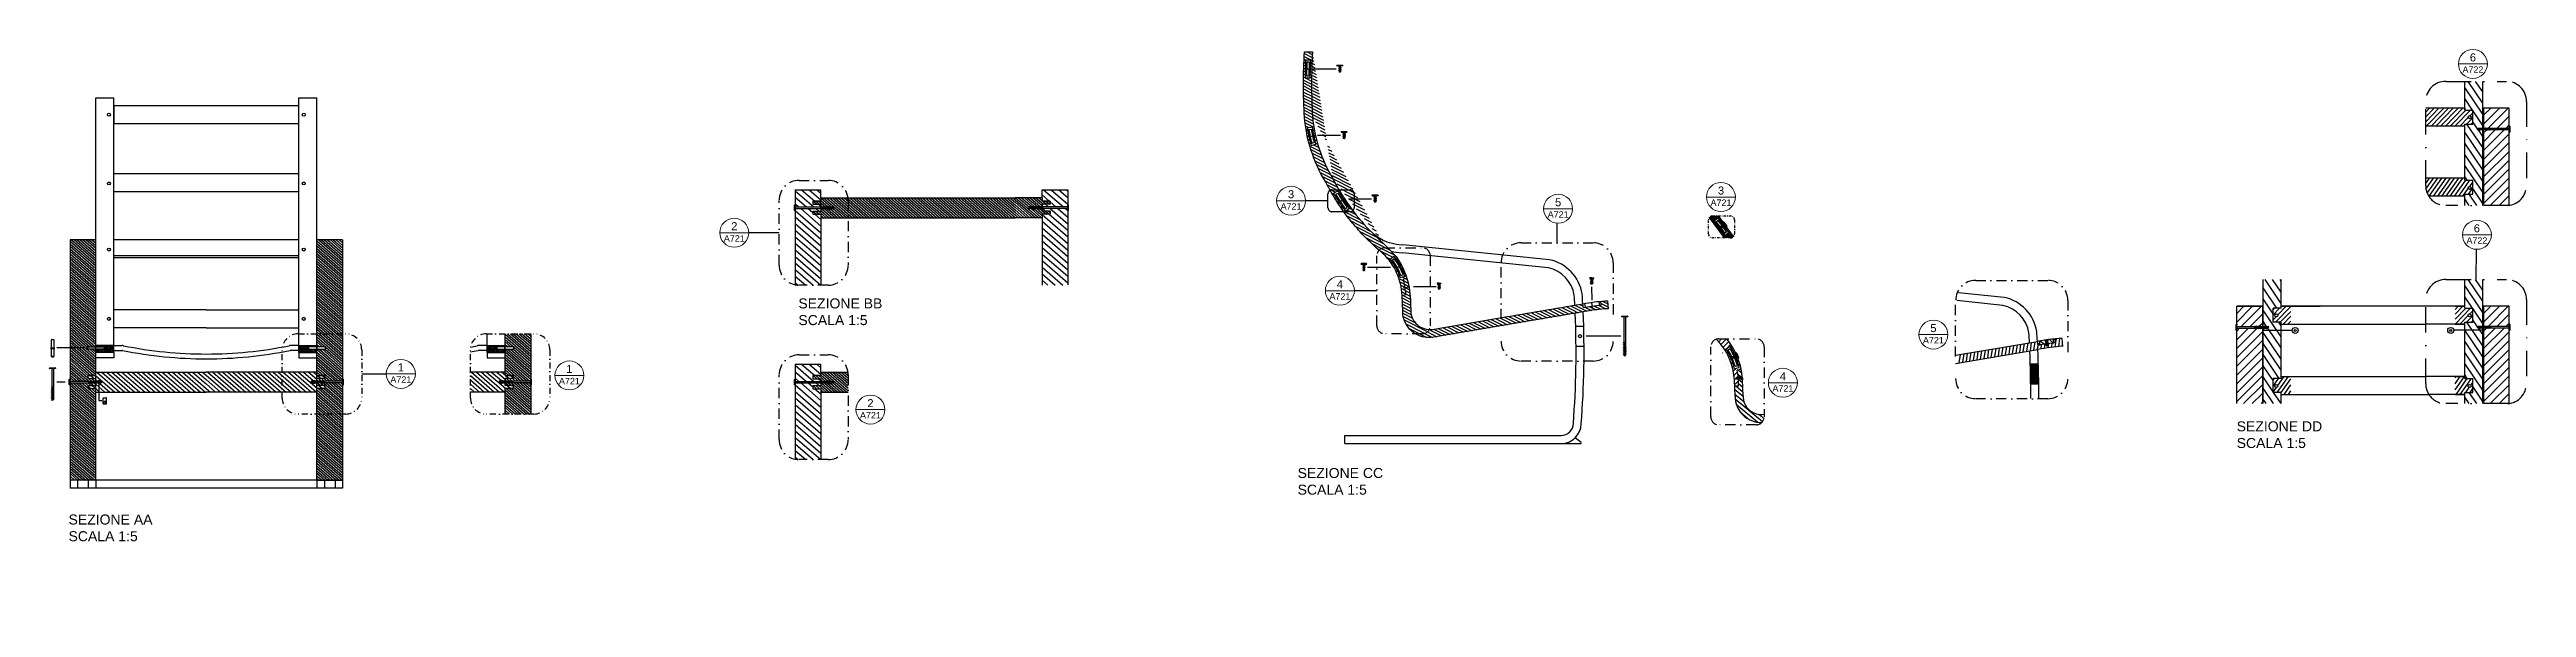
# Model space of a CAD drawing. Header units: millimetres. Extents: x -29 to 1292, y 25 to 454.
# Drawn here: x 23 to 641, y 25 to 165 of the extents above; entities that cross this region are included whole.
import ezdxf
from ezdxf.enums import TextEntityAlignment as Align

# ---------------------------------------------------------------- set-up
doc = ezdxf.new("R2010")
doc.units = ezdxf.units.MM
doc.linetypes.add('TRATTOPUNTO', pattern=[25.4, 12.7, -6.35, 0, -6.35])
doc.layers.get('0').update_dxf_attribs({"color": 70})
doc.layers.add('A-ANNO-SYMB', color=202, linetype='Continuous', lineweight=18)
for name, color, linetype in [('CONTORNO SEZIONI', 26, 'Continuous'), ('G-ANNO-TEXT', 3, 'Continuous'), ('LINEE SEZIONATE', 5, 'Continuous'), ('SIMBOLI', 201, 'Continuous'), ('VITI', 3, 'Continuous'), ('VITIGIUSTO', 61, 'Continuous')]:
    doc.layers.add(name, color=color, linetype=linetype)
doc.styles.add('ARIAL', font='arial.ttf')
doc.styles.get("Standard").update_dxf_attribs({"font": 'arial.ttf'})
pattern_1 = [(45, (41.4266, -83.0613), (-1.1000814, 1.1000814), [])]
pattern_2 = [(124, (41.4266, -83.0613), (-1.2897752, -0.8699644), [])]
pattern_3 = [(226, (41.42656, -83.0613), (0.616654, -0.5954959), [])]
pattern_4 = [(139, (-511.7405, -56.5382), (-0.812365, -0.9345191), [])]
pattern_5 = [(139, (-511.7405, -56.5382), (-0.3124481, -0.35943044), [])]
pattern_6 = [(139, (-743.6877, -66.4754), (-0.3124481, -0.35943044), [])]
pattern_7 = [(139, (-743.6877, -66.4754), (-0.5415767, -0.62301276), [])]
pattern_8 = [(133, (-943.1345, -66.47538), (-0.19505203, -0.18188896), [])]

msp = doc.modelspace()

# ---------------------------------------------------------------- texts
at = {"insert": (209.58, 102.36), "char_height": 2.5, "attachment_point": 1, "style": 'ARIAL'}
msp.add_mtext_dynamic_manual_height_columns('SEZIONE BB\\PSCALA 1:5', width=36.3536, gutter_width=12.5, heights=[9.96], dxfattribs=at)
at = {"layer": 'G-ANNO-TEXT', "char_height": 2.5, "attachment_point": 1, "style": 'ARIAL'}
for s, insert in [('SEZIONE DD\\PSCALA 1:5', (568.52, 71.66)), ('SEZIONE CC\\PSCALA 1:5', (334.17, 60.01)), ('SEZIONE AA\\PSCALA 1:5', (27.44, 48.39))]:
    msp.add_mtext_dynamic_manual_height_columns(s, width=27.5014, gutter_width=12.5, heights=[0], dxfattribs=dict(at, insert=insert))

# ---------------------------------------------------------------- blocks, each defined once
blk = doc.blocks.new('DETAGLI')
at = {"layer": 'A-ANNO-SYMB', "linetype": 'Continuous'}
blk.add_line((486.7, 356.2), (504.8, 356.2), dxfattribs=at)
blk.add_circle((495.7, 356.2), 9.05, dxfattribs=at)
for tag, p in [('TAVOLA', (495.7, 362.8)), ('SEZIONE', (495.7, 354.7))]:
    blk.add_attdef(tag, text='', height=5, dxfattribs=at).set_placement(p, align=Align.TOP_CENTER)

# ---------------------------------------------------------------- hatches: boundary and pattern name
h = msp.add_hatch()
h.set_pattern_fill('ANSI31', color=256, scale=0.21, angle=108)
h.set_pattern_definition([(153, (-61.49065, 84.6271), (-0.3026982, -0.5940786), [])])
edge = h.paths.add_edge_path()
edge.add_arc((391.06, 156.8), 54, 206.98658, 228.80205, ccw=False)
edge.add_arc((373.53, 150.9), 35.8, 185.04723, 211.30922, ccw=False)
edge.add_arc((494.28, 156), 156.62, 177.09782, 183.02012, ccw=False)
edge.add_line((337.85, 163.93), (335.87, 163.93))
edge.add_arc((485.82, 155.77), 150.17, 176.88526, 183.11474)
edge.add_arc((372.64, 150.72), 36.9, 184.82612, 197.70363)
edge.add_arc((374.9, 151.63), 39.33, 197.97141, 210.96686)
edge.add_arc((391.06, 156.8), 55.98, 206.98658, 229.22558)
edge.add_arc((355.93, 113), 2, 90, 135.34785, ccw=False)
edge.add_line((355.93, 115), (356.67, 115))
edge.add_arc((243.55, 2.48), 159.55, 44.84784, 45.4431)
edge = h.paths.add_edge_path(flags=16)
edge.add_line((347.05, 124.88), (346.08, 124.18))
edge.add_arc((391.06, 156.8), 55.57, 210.44486, 215.95072, ccw=False)
edge.add_line((343.16, 128.64), (344.19, 129.25))
edge.add_arc((391.06, 156.8), 54.37, 210.44486, 215.95072)
edge = h.paths.add_edge_path(flags=0)
edge.add_line((346.52, 125.11), (346.03, 124.76))
edge.add_arc((391.06, 156.8), 55.27, 210.96322, 215.43236, ccw=False)
edge.add_line((343.67, 128.36), (344.19, 128.67))
edge.add_arc((391.06, 156.8), 54.67, 210.96891, 215.42667)
edge = h.paths.add_edge_path(flags=16)
edge.add_line((338.74, 140.88), (337.59, 140.54))
edge.add_arc((360.26, 147.95), 23.85, 187.11616, 198.08868, ccw=False)
edge.add_line((336.59, 144.99), (337.78, 145.18))
edge.add_arc((360.26, 147.95), 22.65, 187.01527, 198.18957)
edge = h.paths.add_edge_path(flags=0)
edge.add_line((338.3, 141.27), (337.73, 141.1))
edge.add_arc((360.26, 147.95), 23.55, 188.30853, 196.89631, ccw=False)
edge.add_line((336.96, 144.54), (337.55, 144.64))
edge.add_arc((360.26, 147.95), 22.95, 188.28993, 196.9149)
h.paths.add_polyline_path([(337.26, 157.43), (336.06, 157.43), (336.16, 161.93), (337.36, 161.93)], flags=16)
h.paths.add_polyline_path([(336.97, 157.93), (336.37, 157.93), (336.45, 161.43), (337.05, 161.43)], flags=0)
edge = h.paths.add_edge_path()
edge.add_line((356.67, 115), (355.93, 115))
edge.add_arc((355.93, 113), 2, 90, 135.34785)
edge.add_arc((391.06, 156.8), 55.98, 229.22558, 230.62835)
edge.add_arc((344.91, 102.49), 15.32, 2.358, 46.03434, ccw=False)
edge.add_line((360.22, 103.12), (361.22, 103.25))
edge.add_line((361.22, 103.25), (361.02, 104.79))
edge.add_arc((343.85, 102.63), 17.3, 7.1561, 9.26879)
edge.add_arc((343.85, 102.63), 17.3, 9.26879, 15.11823)
edge.add_line((360.56, 107.14), (361.43, 107.39))
edge.add_arc((342.59, 101.59), 19.71, 17.12191, 27.52808)
edge.add_line((360.08, 110.7), (359.79, 110.54))
edge.add_arc((344.93, 102.49), 16.9, 18.83041, 28.45653, ccw=False)
edge.add_line((360.92, 107.94), (359.79, 107.56))
edge.add_arc((344.93, 102.49), 15.7, 18.83041, 38.08265)
edge.add_line((357.29, 112.17), (358.23, 112.91))
edge.add_arc((344.93, 102.49), 16.9, 28.45653, 38.08265, ccw=False)
edge.add_line((359.79, 110.54), (360.08, 110.7))
edge.add_arc((342.59, 101.59), 19.71, 27.52808, 34.74557)
edge.add_arc((247.61, 6.44), 153.88, 43.73677, 44.86792)
edge = h.paths.add_edge_path()
edge.add_arc((344.93, 102.49), 17.29, 2.358, 5.57178)
edge.add_arc((342.59, 101.59), 19.71, 7.52737, 10.74465)
edge.add_line((361.96, 105.26), (360.98, 105.1))
edge.add_arc((343.85, 102.63), 17.3, 7.1561, 8.19682, ccw=False)
edge.add_line((361.02, 104.79), (361.22, 103.25))
edge.add_line((361.22, 103.25), (360.22, 103.12))
edge.add_line((360.22, 103.12), (360.39, 99.13))
edge.add_arc((366.96, 99.13), 6.57, 180.01487, 238.0608)
edge.add_line((363.48, 93.55), (365.28, 93.55))
edge.add_arc((365.28, 95.55), 2, 270, 330.17115)
edge.add_arc((366.96, 99.13), 4.57, 179.36386, 270.65037, ccw=False)
edge.add_line((362.39, 99.18), (362.21, 103.2))
edge = h.paths.add_edge_path()
edge.add_line((388.63, 96.15), (405.43, 99))
edge.add_arc((414.4, 52.58), 47.28, 93.32675, 100.92675, ccw=False)
edge.add_line((411.65, 99.78), (411.54, 101.78))
edge.add_arc((414.4, 52.58), 49.28, 93.32675, 95.26908)
edge.add_line((409.87, 101.65), (409.96, 100.65))
edge.add_arc((414.37, 52.86), 47.99, 95.26812, 98.19627)
edge.add_arc((414.37, 52.86), 47.99, 98.19627, 100.6479)
edge.add_line((405.5, 100.03), (405.33, 101.02))
edge.add_line((405.33, 101.02), (367.73, 94.62))
edge.add_arc((366.96, 99.13), 4.57, 270.65037, 279.65289, ccw=False)
edge.add_arc((365.28, 95.55), 2, 270, 330.17115, ccw=False)
edge.add_line((365.28, 93.55), (363.48, 93.55))
edge.add_arc((366.96, 99.13), 6.57, 238.0608, 279.67368)
edge.add_line((368.06, 92.65), (388.63, 96.15))
edge = h.paths.add_edge_path()
edge.add_line((361.43, 107.39), (360.56, 107.14))
edge.add_arc((343.85, 102.63), 17.3, 9.26879, 15.11823, ccw=False)
edge.add_arc((343.85, 102.63), 17.3, 8.19682, 9.26879, ccw=False)
edge.add_line((360.98, 105.1), (361.96, 105.26))
edge.add_arc((342.59, 101.59), 19.71, 10.74465, 17.12191)
h = msp.add_hatch()
h.set_pattern_fill('ANSI31', color=256, scale=0.49, angle=79)
h.set_pattern_definition([(124, (41.4266, -33.585), (-1.2897752, -0.8699644), [])])
h.paths.add_polyline_path([(625.43, 131.87), (627.43, 131.87), (627.43, 128.37), (625.43, 128.37), (625.43, 125.55), (629.93, 125.55), (629.93, 144.34), (629.92, 144.42), (629.86, 144.42), (629.85, 144.35), (629.83, 144.36), (629.82, 144.42), (629.75, 144.42), (629.74, 144.35), (629.72, 144.36), (629.71, 144.42), (629.66, 144.42), (629.65, 144.35), (629.63, 144.36), (629.62, 144.42), (629.56, 144.42), (629.54, 144.35), (629.53, 144.36), (629.51, 144.42), (629.46, 144.42), (629.45, 144.35), (629.43, 144.36), (629.42, 144.42), (629.36, 144.42), (629.34, 144.35), (629.33, 144.36), (629.31, 144.42), (629.26, 144.42), (629.25, 144.35), (629.23, 144.36), (629.22, 144.42), (629.16, 144.42), (629.14, 144.35), (629.13, 144.36), (629.11, 144.42), (629.06, 144.42), (629.05, 144.35), (629.03, 144.36), (629.02, 144.42), (628.96, 144.42), (628.94, 144.35), (628.93, 144.36), (628.91, 144.42), (628.78, 144.42), (628.53, 144.62), (628.78, 144.82), (628.84, 144.82), (628.83, 144.89), (628.86, 144.89), (628.87, 144.82), (628.95, 144.82), (628.93, 144.89), (628.97, 144.89), (628.98, 144.82), (629.04, 144.82), (629.03, 144.89), (629.06, 144.89), (629.07, 144.82), (629.15, 144.82), (629.13, 144.89), (629.17, 144.89), (629.18, 144.82), (629.24, 144.82), (629.23, 144.89), (629.26, 144.89), (629.27, 144.82), (629.35, 144.82), (629.33, 144.89), (629.37, 144.89), (629.38, 144.82), (629.44, 144.82), (629.43, 144.89), (629.46, 144.89), (629.47, 144.82), (629.55, 144.82), (629.53, 144.89), (629.57, 144.89), (629.58, 144.82), (629.64, 144.82), (629.62, 144.89), (629.66, 144.89), (629.67, 144.82), (629.75, 144.82), (629.73, 144.89), (629.77, 144.89), (629.78, 144.82), (629.84, 144.82), (629.83, 144.89), (629.86, 144.89), (629.87, 144.82), (629.93, 144.82), (629.93, 156.56), (625.43, 156.56), (625.43, 149.37), (627.43, 149.37), (627.43, 145.87), (625.43, 145.87)])
h = msp.add_hatch()
h.set_pattern_fill('ANSI31', color=256, scale=0.27, angle=181)
h.set_pattern_definition([(226, (41.42656, -33.58495), (0.616654, -0.5954959), [])])
h.paths.add_polyline_path([(615.69, 149.87), (615.69, 145.37), (625.43, 145.37), (625.43, 145.87), (625.43, 149.87)])
edge = h.paths.add_edge_path()
edge.add_arc((626.65, 147.62), 0.377, 0, 360)
h.paths.add_polyline_path([(627.43, 149.37), (625.43, 149.37), (625.43, 145.87), (627.43, 145.87)])
h = msp.add_hatch()
h.set_pattern_fill('ANSI31', color=256, scale=0.49)
h.set_pattern_definition([(45, (41.4266, -33.585), (-1.1000814, 1.1000814), [])])
h.paths.add_polyline_path([(636.53, 149.87), (630.13, 149.87), (630.13, 144.89), (630.17, 144.89), (630.18, 144.82), (630.25, 144.82), (630.23, 144.89), (630.27, 144.89), (630.28, 144.82), (630.35, 144.82), (630.33, 144.89), (630.37, 144.89), (630.38, 144.82), (630.45, 144.82), (630.44, 144.89), (630.47, 144.89), (630.48, 144.82), (630.55, 144.82), (630.53, 144.89), (630.57, 144.89), (630.58, 144.82), (630.65, 144.82), (630.64, 144.89), (630.67, 144.89), (630.68, 144.82), (630.75, 144.82), (630.73, 144.89), (630.77, 144.89), (630.78, 144.82), (630.85, 144.82), (630.84, 144.89), (630.87, 144.89), (630.88, 144.82), (630.95, 144.82), (630.93, 144.89), (630.97, 144.89), (630.98, 144.82), (631.05, 144.82), (631.04, 144.89), (631.07, 144.89), (631.08, 144.82), (631.15, 144.82), (631.14, 144.89), (631.17, 144.89), (631.18, 144.82), (631.25, 144.82), (631.24, 144.89), (631.27, 144.89), (631.28, 144.82), (631.35, 144.82), (631.34, 144.89), (631.37, 144.89), (631.38, 144.82), (631.45, 144.82), (631.44, 144.89), (631.47, 144.89), (631.48, 144.82), (631.55, 144.82), (631.54, 144.89), (631.57, 144.89), (631.58, 144.82), (631.66, 144.82), (631.64, 144.89), (631.67, 144.89), (631.69, 144.82), (631.75, 144.82), (631.74, 144.89), (631.77, 144.89), (631.78, 144.82), (631.86, 144.82), (631.84, 144.89), (631.87, 144.89), (631.89, 144.82), (631.95, 144.82), (631.94, 144.89), (631.97, 144.89), (631.98, 144.82), (636.53, 144.82), (636.53, 145.37)])
h.paths.add_polyline_path([(630.13, 125.55), (636.53, 125.55), (636.53, 144.42), (632.07, 144.42), (632.05, 144.35), (632.04, 144.36), (632.03, 144.42), (631.97, 144.42), (631.96, 144.35), (631.94, 144.36), (631.93, 144.42), (631.87, 144.42), (631.85, 144.35), (631.84, 144.36), (631.83, 144.42), (631.77, 144.42), (631.76, 144.35), (631.74, 144.36), (631.73, 144.42), (631.67, 144.42), (631.65, 144.35), (631.64, 144.36), (631.63, 144.42), (631.57, 144.42), (631.55, 144.35), (631.54, 144.36), (631.53, 144.42), (631.47, 144.42), (631.45, 144.35), (631.44, 144.36), (631.43, 144.42), (631.37, 144.42), (631.35, 144.35), (631.34, 144.36), (631.33, 144.42), (631.27, 144.42), (631.25, 144.35), (631.24, 144.36), (631.23, 144.42), (631.17, 144.42), (631.15, 144.35), (631.14, 144.36), (631.13, 144.42), (631.06, 144.42), (631.05, 144.35), (631.03, 144.36), (631.02, 144.42), (630.97, 144.42), (630.95, 144.35), (630.94, 144.36), (630.93, 144.42), (630.86, 144.42), (630.85, 144.35), (630.83, 144.36), (630.82, 144.42), (630.77, 144.42), (630.75, 144.35), (630.74, 144.36), (630.73, 144.42), (630.66, 144.42), (630.65, 144.35), (630.63, 144.36), (630.62, 144.42), (630.57, 144.42), (630.55, 144.35), (630.54, 144.36), (630.53, 144.42), (630.46, 144.42), (630.45, 144.35), (630.43, 144.36), (630.42, 144.42), (630.36, 144.42), (630.35, 144.35), (630.33, 144.36), (630.32, 144.42), (630.26, 144.42), (630.25, 144.35), (630.23, 144.36), (630.22, 144.42), (630.16, 144.42), (630.13, 144.3)])
h = msp.add_hatch()
h.set_pattern_fill('ANSI31', color=256, scale=0.27, angle=190)
h.set_pattern_definition([(235, (366.2222, -68.2893), (0.702218, -0.4916984), [])])
h.paths.add_polyline_path([(627.43, 131.87), (625.43, 131.87), (625.43, 132.37), (615.69, 132.37), (615.69, 130.51, 0.140722), (616.47, 127.87), (625.43, 127.87), (625.43, 128.37), (627.43, 128.37)])
h.paths.add_polyline_path([(627.03, 129.96, -1), (626.27, 129.96, -1)], flags=16)
h = msp.add_hatch()
h.set_pattern_fill('ANSI31', color=256, scale=0.39, angle=94)
h.set_pattern_definition(pattern_4)
h.paths.add_polyline_path([(215.2, 127.51), (215.2, 129.51), (208.8, 129.51), (208.8, 125.19), (215.07, 125.19), (215.06, 125.26), (215.09, 125.25), (215.1, 125.19), (215.17, 125.19), (215.16, 125.26), (215.2, 125.25), (215.2, 125.86), (213.2, 125.86), (213.2, 126.66), (215.2, 126.66)])
h.paths.add_polyline_path([(215.2, 123.36), (213.2, 123.36), (213.2, 124.16), (215.2, 124.16), (215.2, 124.79), (215.18, 124.79), (215.18, 124.76), (215.18, 124.72), (215.16, 124.72), (215.15, 124.79), (208.8, 124.79), (208.8, 124.24), (208.8, 105.66), (215.2, 105.66)])
h = msp.add_hatch()
h.set_pattern_fill('ANSI31', color=256, scale=0.15, angle=94)
h.set_pattern_definition(pattern_5)
edge = h.paths.add_edge_path()
edge.add_line((263.74, 127.51), (215.2, 127.51))
edge.add_line((215.2, 127.51), (215.2, 126.66))
edge.add_line((215.2, 126.66), (213.2, 126.66))
edge.add_line((213.2, 126.66), (213.2, 125.86))
edge.add_line((213.2, 125.86), (215.2, 125.86))
edge.add_line((215.2, 125.86), (215.2, 125.21))
edge.add_line((215.2, 125.21), (215.2, 125.19))
edge.add_line((215.2, 125.19), (215.27, 125.19))
edge.add_line((215.27, 125.19), (215.26, 125.26))
edge.add_line((215.26, 125.26), (215.29, 125.25))
edge.add_line((215.29, 125.25), (215.3, 125.19))
edge.add_line((215.3, 125.19), (215.37, 125.19))
edge.add_line((215.37, 125.19), (215.36, 125.26))
edge.add_line((215.36, 125.26), (215.39, 125.25))
edge.add_line((215.39, 125.25), (215.4, 125.19))
edge.add_line((215.4, 125.19), (215.47, 125.19))
edge.add_line((215.47, 125.19), (215.46, 125.26))
edge.add_line((215.46, 125.26), (215.49, 125.25))
edge.add_line((215.49, 125.25), (215.5, 125.19))
edge.add_line((215.5, 125.19), (215.57, 125.19))
edge.add_line((215.57, 125.19), (215.56, 125.26))
edge.add_line((215.56, 125.26), (215.59, 125.25))
edge.add_line((215.59, 125.25), (215.6, 125.19))
edge.add_line((215.6, 125.19), (215.67, 125.19))
edge.add_line((215.67, 125.19), (215.66, 125.26))
edge.add_line((215.66, 125.26), (215.69, 125.25))
edge.add_line((215.69, 125.25), (215.7, 125.19))
edge.add_line((215.7, 125.19), (215.77, 125.19))
edge.add_line((215.77, 125.19), (215.76, 125.26))
edge.add_line((215.76, 125.26), (215.79, 125.25))
edge.add_line((215.79, 125.25), (215.8, 125.19))
edge.add_line((215.8, 125.19), (215.87, 125.19))
edge.add_line((215.87, 125.19), (215.86, 125.26))
edge.add_line((215.86, 125.26), (215.89, 125.25))
edge.add_line((215.89, 125.25), (215.9, 125.19))
edge.add_line((215.9, 125.19), (215.97, 125.19))
edge.add_line((215.97, 125.19), (215.96, 125.26))
edge.add_line((215.96, 125.26), (215.99, 125.25))
edge.add_line((215.99, 125.25), (216, 125.19))
edge.add_line((216, 125.19), (216.08, 125.19))
edge.add_line((216.08, 125.19), (216.06, 125.26))
edge.add_line((216.06, 125.26), (216.1, 125.25))
edge.add_line((216.1, 125.25), (216.11, 125.19))
edge.add_line((216.11, 125.19), (216.17, 125.19))
edge.add_line((216.17, 125.19), (216.16, 125.26))
edge.add_line((216.16, 125.26), (216.19, 125.25))
edge.add_line((216.19, 125.25), (216.2, 125.19))
edge.add_line((216.2, 125.19), (216.28, 125.19))
edge.add_line((216.28, 125.19), (216.26, 125.26))
edge.add_line((216.26, 125.26), (216.3, 125.25))
edge.add_line((216.3, 125.25), (216.31, 125.19))
edge.add_line((216.31, 125.19), (216.37, 125.19))
edge.add_line((216.37, 125.19), (216.36, 125.26))
edge.add_line((216.36, 125.26), (216.39, 125.25))
edge.add_line((216.39, 125.25), (216.4, 125.19))
edge.add_line((216.4, 125.19), (216.48, 125.19))
edge.add_line((216.48, 125.19), (216.46, 125.26))
edge.add_line((216.46, 125.26), (216.5, 125.25))
edge.add_line((216.5, 125.25), (216.51, 125.19))
edge.add_line((216.51, 125.19), (216.57, 125.19))
edge.add_line((216.57, 125.19), (216.56, 125.26))
edge.add_line((216.56, 125.26), (216.59, 125.25))
edge.add_line((216.59, 125.25), (216.6, 125.19))
edge.add_line((216.6, 125.19), (216.68, 125.19))
edge.add_line((216.68, 125.19), (216.66, 125.26))
edge.add_line((216.66, 125.26), (216.7, 125.25))
edge.add_line((216.7, 125.25), (216.71, 125.19))
edge.add_line((216.71, 125.19), (216.78, 125.19))
edge.add_line((216.78, 125.19), (216.76, 125.26))
edge.add_line((216.76, 125.26), (216.8, 125.25))
edge.add_line((216.8, 125.25), (216.81, 125.19))
edge.add_line((216.81, 125.19), (216.88, 125.19))
edge.add_line((216.88, 125.19), (216.86, 125.26))
edge.add_line((216.86, 125.26), (216.9, 125.25))
edge.add_line((216.9, 125.25), (216.91, 125.19))
edge.add_line((216.91, 125.19), (216.97, 125.19))
edge.add_arc((217.31, 124.99), 0.4, 141.16933, 150, ccw=False)
edge.add_line((217, 125.24), (217, 125.25))
edge.add_line((217, 125.25), (216.99, 125.25))
edge.add_line((216.99, 125.25), (216.98, 125.22))
edge.add_line((216.98, 125.22), (216.98, 125.21))
edge.add_arc((217.31, 124.99), 0.4, 140.03094, 147.07898, ccw=False)
edge.add_line((217.01, 125.25), (217, 125.25))
edge.add_line((217, 125.25), (217, 125.24))
edge.add_arc((217.31, 124.99), 0.4, 30, 141.16933, ccw=False)
edge.add_line((217.66, 125.19), (217.68, 125.19))
edge.add_line((217.68, 125.19), (217.67, 125.26))
edge.add_line((217.67, 125.26), (217.7, 125.25))
edge.add_line((217.7, 125.25), (217.71, 125.19))
edge.add_line((217.71, 125.19), (217.79, 125.19))
edge.add_line((217.79, 125.19), (217.77, 125.26))
edge.add_line((217.77, 125.26), (217.8, 125.25))
edge.add_line((217.8, 125.25), (217.82, 125.19))
edge.add_line((217.82, 125.19), (217.88, 125.19))
edge.add_line((217.88, 125.19), (217.87, 125.26))
edge.add_line((217.87, 125.26), (217.9, 125.25))
edge.add_line((217.9, 125.25), (217.91, 125.19))
edge.add_line((217.91, 125.19), (217.99, 125.19))
edge.add_line((217.99, 125.19), (217.97, 125.26))
edge.add_line((217.97, 125.26), (218, 125.25))
edge.add_line((218, 125.25), (218.02, 125.19))
edge.add_line((218.02, 125.19), (218.08, 125.19))
edge.add_line((218.08, 125.19), (218.07, 125.26))
edge.add_line((218.07, 125.26), (218.1, 125.25))
edge.add_line((218.1, 125.25), (218.11, 125.19))
edge.add_line((218.11, 125.19), (218.19, 125.19))
edge.add_line((218.19, 125.19), (218.17, 125.26))
edge.add_line((218.17, 125.26), (218.2, 125.25))
edge.add_line((218.2, 125.25), (218.22, 125.19))
edge.add_line((218.22, 125.19), (218.35, 125.19))
edge.add_line((218.35, 125.19), (218.6, 124.99))
edge.add_line((218.6, 124.99), (218.35, 124.79))
edge.add_line((218.35, 124.79), (218.29, 124.79))
edge.add_line((218.29, 124.79), (218.3, 124.76))
edge.add_line((218.3, 124.76), (218.29, 124.72))
edge.add_line((218.29, 124.72), (218.27, 124.72))
edge.add_line((218.27, 124.72), (218.26, 124.79))
edge.add_line((218.26, 124.79), (218.18, 124.79))
edge.add_line((218.18, 124.79), (218.19, 124.76))
edge.add_line((218.19, 124.76), (218.18, 124.72))
edge.add_line((218.18, 124.72), (218.16, 124.72))
edge.add_line((218.16, 124.72), (218.15, 124.79))
edge.add_line((218.15, 124.79), (218.09, 124.79))
edge.add_line((218.09, 124.79), (218.1, 124.76))
edge.add_line((218.1, 124.76), (218.09, 124.72))
edge.add_line((218.09, 124.72), (218.07, 124.72))
edge.add_line((218.07, 124.72), (218.06, 124.79))
edge.add_line((218.06, 124.79), (217.98, 124.79))
edge.add_line((217.98, 124.79), (217.99, 124.76))
edge.add_line((217.99, 124.76), (217.98, 124.72))
edge.add_line((217.98, 124.72), (217.96, 124.72))
edge.add_line((217.96, 124.72), (217.95, 124.79))
edge.add_line((217.95, 124.79), (217.89, 124.79))
edge.add_line((217.89, 124.79), (217.9, 124.76))
edge.add_line((217.9, 124.76), (217.89, 124.72))
edge.add_line((217.89, 124.72), (217.87, 124.72))
edge.add_line((217.87, 124.72), (217.86, 124.79))
edge.add_line((217.86, 124.79), (217.78, 124.79))
edge.add_line((217.78, 124.79), (217.79, 124.76))
edge.add_line((217.79, 124.76), (217.78, 124.72))
edge.add_line((217.78, 124.72), (217.76, 124.72))
edge.add_line((217.76, 124.72), (217.75, 124.79))
edge.add_line((217.75, 124.79), (217.69, 124.79))
edge.add_line((217.69, 124.79), (217.7, 124.76))
edge.add_line((217.7, 124.76), (217.69, 124.72))
edge.add_line((217.69, 124.72), (217.67, 124.72))
edge.add_line((217.67, 124.72), (217.66, 124.79))
edge.add_arc((217.31, 124.99), 0.4, 215.07897, 329.38193, ccw=False)
edge.add_line((216.99, 124.76), (216.98, 124.72))
edge.add_line((216.98, 124.72), (216.96, 124.72))
edge.add_line((216.96, 124.72), (216.95, 124.79))
edge.add_line((216.95, 124.79), (216.88, 124.79))
edge.add_line((216.88, 124.79), (216.89, 124.76))
edge.add_line((216.89, 124.76), (216.88, 124.72))
edge.add_line((216.88, 124.72), (216.86, 124.72))
edge.add_line((216.86, 124.72), (216.85, 124.79))
edge.add_line((216.85, 124.79), (216.78, 124.79))
edge.add_line((216.78, 124.79), (216.79, 124.76))
edge.add_line((216.79, 124.76), (216.78, 124.72))
edge.add_line((216.78, 124.72), (216.76, 124.72))
edge.add_line((216.76, 124.72), (216.75, 124.79))
edge.add_line((216.75, 124.79), (216.68, 124.79))
edge.add_line((216.68, 124.79), (216.68, 124.76))
edge.add_line((216.68, 124.76), (216.67, 124.72))
edge.add_line((216.67, 124.72), (216.66, 124.72))
edge.add_line((216.66, 124.72), (216.65, 124.79))
edge.add_line((216.65, 124.79), (216.58, 124.79))
edge.add_line((216.58, 124.79), (216.59, 124.76))
edge.add_line((216.59, 124.76), (216.58, 124.72))
edge.add_line((216.58, 124.72), (216.56, 124.72))
edge.add_line((216.56, 124.72), (216.55, 124.79))
edge.add_line((216.55, 124.79), (216.48, 124.79))
edge.add_line((216.48, 124.79), (216.48, 124.76))
edge.add_line((216.48, 124.76), (216.47, 124.72))
edge.add_line((216.47, 124.72), (216.46, 124.72))
edge.add_line((216.46, 124.72), (216.45, 124.79))
edge.add_line((216.45, 124.79), (216.38, 124.79))
edge.add_line((216.38, 124.79), (216.39, 124.76))
edge.add_line((216.39, 124.76), (216.38, 124.72))
edge.add_line((216.38, 124.72), (216.36, 124.72))
edge.add_line((216.36, 124.72), (216.35, 124.79))
edge.add_line((216.35, 124.79), (216.28, 124.79))
edge.add_line((216.28, 124.79), (216.28, 124.76))
edge.add_line((216.28, 124.76), (216.27, 124.72))
edge.add_line((216.27, 124.72), (216.26, 124.72))
edge.add_line((216.26, 124.72), (216.25, 124.79))
edge.add_line((216.25, 124.79), (216.18, 124.79))
edge.add_line((216.18, 124.79), (216.19, 124.76))
edge.add_line((216.19, 124.76), (216.18, 124.72))
edge.add_line((216.18, 124.72), (216.16, 124.72))
edge.add_line((216.16, 124.72), (216.15, 124.79))
edge.add_line((216.15, 124.79), (216.08, 124.79))
edge.add_line((216.08, 124.79), (216.08, 124.76))
edge.add_line((216.08, 124.76), (216.07, 124.72))
edge.add_line((216.07, 124.72), (216.06, 124.72))
edge.add_line((216.06, 124.72), (216.05, 124.79))
edge.add_line((216.05, 124.79), (215.98, 124.79))
edge.add_line((215.98, 124.79), (215.98, 124.76))
edge.add_line((215.98, 124.76), (215.98, 124.72))
edge.add_line((215.98, 124.72), (215.96, 124.72))
edge.add_line((215.96, 124.72), (215.95, 124.79))
edge.add_line((215.95, 124.79), (215.88, 124.79))
edge.add_line((215.88, 124.79), (215.88, 124.76))
edge.add_line((215.88, 124.76), (215.87, 124.72))
edge.add_line((215.87, 124.72), (215.86, 124.72))
edge.add_line((215.86, 124.72), (215.85, 124.79))
edge.add_line((215.85, 124.79), (215.78, 124.79))
edge.add_line((215.78, 124.79), (215.78, 124.76))
edge.add_line((215.78, 124.76), (215.78, 124.72))
edge.add_line((215.78, 124.72), (215.76, 124.72))
edge.add_line((215.76, 124.72), (215.75, 124.79))
edge.add_line((215.75, 124.79), (215.68, 124.79))
edge.add_line((215.68, 124.79), (215.68, 124.76))
edge.add_line((215.68, 124.76), (215.68, 124.72))
edge.add_line((215.68, 124.72), (215.66, 124.72))
edge.add_line((215.66, 124.72), (215.65, 124.79))
edge.add_line((215.65, 124.79), (215.58, 124.79))
edge.add_line((215.58, 124.79), (215.58, 124.76))
edge.add_line((215.58, 124.76), (215.58, 124.72))
edge.add_line((215.58, 124.72), (215.56, 124.72))
edge.add_line((215.56, 124.72), (215.55, 124.79))
edge.add_line((215.55, 124.79), (215.47, 124.79))
edge.add_line((215.47, 124.79), (215.48, 124.76))
edge.add_line((215.48, 124.76), (215.47, 124.72))
edge.add_line((215.47, 124.72), (215.46, 124.72))
edge.add_line((215.46, 124.72), (215.44, 124.79))
edge.add_line((215.44, 124.79), (215.38, 124.79))
edge.add_line((215.38, 124.79), (215.38, 124.76))
edge.add_line((215.38, 124.76), (215.38, 124.72))
edge.add_line((215.38, 124.72), (215.36, 124.72))
edge.add_line((215.36, 124.72), (215.35, 124.79))
edge.add_line((215.35, 124.79), (215.27, 124.79))
edge.add_line((215.27, 124.79), (215.28, 124.76))
edge.add_line((215.28, 124.76), (215.27, 124.72))
edge.add_line((215.27, 124.72), (215.26, 124.72))
edge.add_line((215.26, 124.72), (215.24, 124.79))
edge.add_line((215.24, 124.79), (215.2, 124.79))
edge.add_line((215.2, 124.79), (215.2, 124.16))
edge.add_line((215.2, 124.16), (213.2, 124.16))
edge.add_line((213.2, 124.16), (213.2, 123.36))
edge.add_line((213.2, 123.36), (215.2, 123.36))
edge.add_line((215.2, 123.36), (215.2, 122.51))
edge.add_line((215.2, 122.51), (263.74, 122.51))
edge.add_line((263.74, 122.51), (263.74, 127.51))
h = msp.add_hatch()
h.set_pattern_fill('ANSI31', color=256, scale=0.15, angle=94)
h.set_pattern_definition(pattern_5)
edge = h.paths.add_edge_path()
edge.add_line((263.66, 127.51), (270.4, 127.51))
edge.add_line((270.4, 127.51), (270.4, 126.66))
edge.add_line((270.4, 126.66), (272.4, 126.66))
edge.add_line((272.4, 126.66), (272.4, 125.86))
edge.add_line((272.4, 125.86), (270.4, 125.86))
edge.add_line((270.4, 125.86), (270.4, 125.21))
edge.add_line((270.4, 125.21), (270.4, 125.19))
edge.add_line((270.4, 125.19), (270.32, 125.19))
edge.add_line((270.32, 125.19), (270.33, 125.26))
edge.add_line((270.33, 125.26), (270.3, 125.25))
edge.add_line((270.3, 125.25), (270.29, 125.19))
edge.add_line((270.29, 125.19), (270.23, 125.19))
edge.add_line((270.23, 125.19), (270.24, 125.26))
edge.add_line((270.24, 125.26), (270.21, 125.25))
edge.add_line((270.21, 125.25), (270.2, 125.19))
edge.add_line((270.2, 125.19), (270.12, 125.19))
edge.add_line((270.12, 125.19), (270.13, 125.26))
edge.add_line((270.13, 125.26), (270.1, 125.25))
edge.add_line((270.1, 125.25), (270.09, 125.19))
edge.add_line((270.09, 125.19), (270.02, 125.19))
edge.add_line((270.02, 125.19), (270.03, 125.26))
edge.add_line((270.03, 125.26), (270, 125.25))
edge.add_line((270, 125.25), (269.99, 125.19))
edge.add_line((269.99, 125.19), (269.92, 125.19))
edge.add_line((269.92, 125.19), (269.93, 125.26))
edge.add_line((269.93, 125.26), (269.9, 125.25))
edge.add_line((269.9, 125.25), (269.89, 125.19))
edge.add_line((269.89, 125.19), (269.82, 125.19))
edge.add_line((269.82, 125.19), (269.83, 125.26))
edge.add_line((269.83, 125.26), (269.8, 125.25))
edge.add_line((269.8, 125.25), (269.79, 125.19))
edge.add_line((269.79, 125.19), (269.72, 125.19))
edge.add_line((269.72, 125.19), (269.73, 125.26))
edge.add_line((269.73, 125.26), (269.7, 125.25))
edge.add_line((269.7, 125.25), (269.69, 125.19))
edge.add_line((269.69, 125.19), (269.62, 125.19))
edge.add_line((269.62, 125.19), (269.63, 125.26))
edge.add_line((269.63, 125.26), (269.6, 125.25))
edge.add_line((269.6, 125.25), (269.59, 125.19))
edge.add_line((269.59, 125.19), (269.52, 125.19))
edge.add_line((269.52, 125.19), (269.53, 125.26))
edge.add_line((269.53, 125.26), (269.5, 125.25))
edge.add_line((269.5, 125.25), (269.49, 125.19))
edge.add_line((269.49, 125.19), (269.42, 125.19))
edge.add_line((269.42, 125.19), (269.43, 125.26))
edge.add_line((269.43, 125.26), (269.4, 125.25))
edge.add_line((269.4, 125.25), (269.39, 125.19))
edge.add_line((269.39, 125.19), (269.32, 125.19))
edge.add_line((269.32, 125.19), (269.33, 125.26))
edge.add_line((269.33, 125.26), (269.3, 125.25))
edge.add_line((269.3, 125.25), (269.29, 125.19))
edge.add_line((269.29, 125.19), (269.22, 125.19))
edge.add_line((269.22, 125.19), (269.23, 125.26))
edge.add_line((269.23, 125.26), (269.2, 125.25))
edge.add_line((269.2, 125.25), (269.19, 125.19))
edge.add_line((269.19, 125.19), (269.12, 125.19))
edge.add_line((269.12, 125.19), (269.13, 125.26))
edge.add_line((269.13, 125.26), (269.1, 125.25))
edge.add_line((269.1, 125.25), (269.09, 125.19))
edge.add_line((269.09, 125.19), (269.02, 125.19))
edge.add_line((269.02, 125.19), (269.03, 125.26))
edge.add_line((269.03, 125.26), (269, 125.25))
edge.add_line((269, 125.25), (268.99, 125.19))
edge.add_line((268.99, 125.19), (268.92, 125.19))
edge.add_line((268.92, 125.19), (268.93, 125.26))
edge.add_line((268.93, 125.26), (268.9, 125.25))
edge.add_line((268.9, 125.25), (268.89, 125.19))
edge.add_line((268.89, 125.19), (268.82, 125.19))
edge.add_line((268.82, 125.19), (268.83, 125.26))
edge.add_line((268.83, 125.26), (268.8, 125.25))
edge.add_line((268.8, 125.25), (268.79, 125.19))
edge.add_line((268.79, 125.19), (268.72, 125.19))
edge.add_line((268.72, 125.19), (268.73, 125.26))
edge.add_line((268.73, 125.26), (268.7, 125.25))
edge.add_line((268.7, 125.25), (268.69, 125.19))
edge.add_line((268.69, 125.19), (268.63, 125.19))
edge.add_arc((268.28, 124.99), 0.4, 390, 398.83067)
edge.add_line((268.59, 125.24), (268.59, 125.25))
edge.add_line((268.59, 125.25), (268.61, 125.25))
edge.add_line((268.61, 125.25), (268.62, 125.22))
edge.add_line((268.62, 125.22), (268.62, 125.21))
edge.add_arc((268.28, 124.99), 0.4, 392.92102, 399.96906)
edge.add_line((268.59, 125.25), (268.59, 125.25))
edge.add_line((268.59, 125.25), (268.59, 125.24))
edge.add_arc((268.28, 124.99), 0.4, 398.83067, 510)
edge.add_line((267.93, 125.19), (267.92, 125.19))
edge.add_line((267.92, 125.19), (267.93, 125.26))
edge.add_line((267.93, 125.26), (267.9, 125.25))
edge.add_line((267.9, 125.25), (267.89, 125.19))
edge.add_line((267.89, 125.19), (267.81, 125.19))
edge.add_line((267.81, 125.19), (267.82, 125.26))
edge.add_line((267.82, 125.26), (267.79, 125.25))
edge.add_line((267.79, 125.25), (267.78, 125.19))
edge.add_line((267.78, 125.19), (267.72, 125.19))
edge.add_line((267.72, 125.19), (267.73, 125.26))
edge.add_line((267.73, 125.26), (267.7, 125.25))
edge.add_line((267.7, 125.25), (267.69, 125.19))
edge.add_line((267.69, 125.19), (267.61, 125.19))
edge.add_line((267.61, 125.19), (267.62, 125.26))
edge.add_line((267.62, 125.26), (267.59, 125.25))
edge.add_line((267.59, 125.25), (267.58, 125.19))
edge.add_line((267.58, 125.19), (267.52, 125.19))
edge.add_line((267.52, 125.19), (267.53, 125.26))
edge.add_line((267.53, 125.26), (267.5, 125.25))
edge.add_line((267.5, 125.25), (267.49, 125.19))
edge.add_line((267.49, 125.19), (267.41, 125.19))
edge.add_line((267.41, 125.19), (267.42, 125.26))
edge.add_line((267.42, 125.26), (267.39, 125.25))
edge.add_line((267.39, 125.25), (267.38, 125.19))
edge.add_line((267.38, 125.19), (267.25, 125.19))
edge.add_line((267.25, 125.19), (267, 124.99))
edge.add_line((267, 124.99), (267.25, 124.79))
edge.add_line((267.25, 124.79), (267.31, 124.79))
edge.add_line((267.31, 124.79), (267.3, 124.76))
edge.add_line((267.3, 124.76), (267.31, 124.72))
edge.add_line((267.31, 124.72), (267.32, 124.72))
edge.add_line((267.32, 124.72), (267.34, 124.79))
edge.add_line((267.34, 124.79), (267.41, 124.79))
edge.add_line((267.41, 124.79), (267.41, 124.76))
edge.add_line((267.41, 124.76), (267.41, 124.72))
edge.add_line((267.41, 124.72), (267.43, 124.72))
edge.add_line((267.43, 124.72), (267.44, 124.79))
edge.add_line((267.44, 124.79), (267.51, 124.79))
edge.add_line((267.51, 124.79), (267.5, 124.76))
edge.add_line((267.5, 124.76), (267.51, 124.72))
edge.add_line((267.51, 124.72), (267.52, 124.72))
edge.add_line((267.52, 124.72), (267.54, 124.79))
edge.add_line((267.54, 124.79), (267.61, 124.79))
edge.add_line((267.61, 124.79), (267.61, 124.76))
edge.add_line((267.61, 124.76), (267.61, 124.72))
edge.add_line((267.61, 124.72), (267.63, 124.72))
edge.add_line((267.63, 124.72), (267.64, 124.79))
edge.add_line((267.64, 124.79), (267.71, 124.79))
edge.add_line((267.71, 124.79), (267.7, 124.76))
edge.add_line((267.7, 124.76), (267.71, 124.72))
edge.add_line((267.71, 124.72), (267.72, 124.72))
edge.add_line((267.72, 124.72), (267.74, 124.79))
edge.add_line((267.74, 124.79), (267.81, 124.79))
edge.add_line((267.81, 124.79), (267.81, 124.76))
edge.add_line((267.81, 124.76), (267.81, 124.72))
edge.add_line((267.81, 124.72), (267.83, 124.72))
edge.add_line((267.83, 124.72), (267.84, 124.79))
edge.add_line((267.84, 124.79), (267.91, 124.79))
edge.add_line((267.91, 124.79), (267.9, 124.76))
edge.add_line((267.9, 124.76), (267.91, 124.72))
edge.add_line((267.91, 124.72), (267.92, 124.72))
edge.add_line((267.92, 124.72), (267.94, 124.79))
edge.add_arc((268.28, 124.99), 0.4, 210.61807, 324.92103)
edge.add_line((268.61, 124.76), (268.62, 124.72))
edge.add_line((268.62, 124.72), (268.63, 124.72))
edge.add_line((268.63, 124.72), (268.65, 124.79))
edge.add_line((268.65, 124.79), (268.71, 124.79))
edge.add_line((268.71, 124.79), (268.71, 124.76))
edge.add_line((268.71, 124.76), (268.72, 124.72))
edge.add_line((268.72, 124.72), (268.73, 124.72))
edge.add_line((268.73, 124.72), (268.75, 124.79))
edge.add_line((268.75, 124.79), (268.81, 124.79))
edge.add_line((268.81, 124.79), (268.81, 124.76))
edge.add_line((268.81, 124.76), (268.82, 124.72))
edge.add_line((268.82, 124.72), (268.83, 124.72))
edge.add_line((268.83, 124.72), (268.85, 124.79))
edge.add_line((268.85, 124.79), (268.92, 124.79))
edge.add_line((268.92, 124.79), (268.91, 124.76))
edge.add_line((268.91, 124.76), (268.92, 124.72))
edge.add_line((268.92, 124.72), (268.94, 124.72))
edge.add_line((268.94, 124.72), (268.95, 124.79))
edge.add_line((268.95, 124.79), (269.01, 124.79))
edge.add_line((269.01, 124.79), (269.01, 124.76))
edge.add_line((269.01, 124.76), (269.02, 124.72))
edge.add_line((269.02, 124.72), (269.03, 124.72))
edge.add_line((269.03, 124.72), (269.05, 124.79))
edge.add_line((269.05, 124.79), (269.12, 124.79))
edge.add_line((269.12, 124.79), (269.11, 124.76))
edge.add_line((269.11, 124.76), (269.12, 124.72))
edge.add_line((269.12, 124.72), (269.14, 124.72))
edge.add_line((269.14, 124.72), (269.15, 124.79))
edge.add_line((269.15, 124.79), (269.21, 124.79))
edge.add_line((269.21, 124.79), (269.21, 124.76))
edge.add_line((269.21, 124.76), (269.22, 124.72))
edge.add_line((269.22, 124.72), (269.23, 124.72))
edge.add_line((269.23, 124.72), (269.25, 124.79))
edge.add_line((269.25, 124.79), (269.32, 124.79))
edge.add_line((269.32, 124.79), (269.31, 124.76))
edge.add_line((269.31, 124.76), (269.32, 124.72))
edge.add_line((269.32, 124.72), (269.34, 124.72))
edge.add_line((269.34, 124.72), (269.35, 124.79))
edge.add_line((269.35, 124.79), (269.41, 124.79))
edge.add_line((269.41, 124.79), (269.41, 124.76))
edge.add_line((269.41, 124.76), (269.42, 124.72))
edge.add_line((269.42, 124.72), (269.43, 124.72))
edge.add_line((269.43, 124.72), (269.45, 124.79))
edge.add_line((269.45, 124.79), (269.52, 124.79))
edge.add_line((269.52, 124.79), (269.51, 124.76))
edge.add_line((269.51, 124.76), (269.52, 124.72))
edge.add_line((269.52, 124.72), (269.54, 124.72))
edge.add_line((269.54, 124.72), (269.55, 124.79))
edge.add_line((269.55, 124.79), (269.62, 124.79))
edge.add_line((269.62, 124.79), (269.61, 124.76))
edge.add_line((269.61, 124.76), (269.62, 124.72))
edge.add_line((269.62, 124.72), (269.64, 124.72))
edge.add_line((269.64, 124.72), (269.65, 124.79))
edge.add_line((269.65, 124.79), (269.72, 124.79))
edge.add_line((269.72, 124.79), (269.71, 124.76))
edge.add_line((269.71, 124.76), (269.72, 124.72))
edge.add_line((269.72, 124.72), (269.74, 124.72))
edge.add_line((269.74, 124.72), (269.75, 124.79))
edge.add_line((269.75, 124.79), (269.82, 124.79))
edge.add_line((269.82, 124.79), (269.81, 124.76))
edge.add_line((269.81, 124.76), (269.82, 124.72))
edge.add_line((269.82, 124.72), (269.84, 124.72))
edge.add_line((269.84, 124.72), (269.85, 124.79))
edge.add_line((269.85, 124.79), (269.92, 124.79))
edge.add_line((269.92, 124.79), (269.91, 124.76))
edge.add_line((269.91, 124.76), (269.92, 124.72))
edge.add_line((269.92, 124.72), (269.94, 124.72))
edge.add_line((269.94, 124.72), (269.95, 124.79))
edge.add_line((269.95, 124.79), (270.02, 124.79))
edge.add_line((270.02, 124.79), (270.01, 124.76))
edge.add_line((270.01, 124.76), (270.02, 124.72))
edge.add_line((270.02, 124.72), (270.04, 124.72))
edge.add_line((270.04, 124.72), (270.05, 124.79))
edge.add_line((270.05, 124.79), (270.12, 124.79))
edge.add_line((270.12, 124.79), (270.11, 124.76))
edge.add_line((270.11, 124.76), (270.12, 124.72))
edge.add_line((270.12, 124.72), (270.14, 124.72))
edge.add_line((270.14, 124.72), (270.15, 124.79))
edge.add_line((270.15, 124.79), (270.22, 124.79))
edge.add_line((270.22, 124.79), (270.21, 124.76))
edge.add_line((270.21, 124.76), (270.22, 124.72))
edge.add_line((270.22, 124.72), (270.24, 124.72))
edge.add_line((270.24, 124.72), (270.25, 124.79))
edge.add_line((270.25, 124.79), (270.32, 124.79))
edge.add_line((270.32, 124.79), (270.31, 124.76))
edge.add_line((270.31, 124.76), (270.32, 124.72))
edge.add_line((270.32, 124.72), (270.34, 124.72))
edge.add_line((270.34, 124.72), (270.35, 124.79))
edge.add_line((270.35, 124.79), (270.4, 124.79))
edge.add_line((270.4, 124.79), (270.4, 124.16))
edge.add_line((270.4, 124.16), (272.4, 124.16))
edge.add_line((272.4, 124.16), (272.4, 123.36))
edge.add_line((272.4, 123.36), (270.4, 123.36))
edge.add_line((270.4, 123.36), (270.4, 122.51))
edge.add_line((270.4, 122.51), (263.66, 122.51))
edge.add_line((263.66, 122.51), (263.66, 127.51))
h = msp.add_hatch()
h.set_pattern_fill('ANSI31', color=256, scale=0.39, angle=94)
h.set_pattern_definition(pattern_4)
h.paths.add_polyline_path([(270.4, 127.51), (270.4, 129.51), (276.8, 129.51), (276.8, 125.19), (270.52, 125.19), (270.53, 125.26), (270.5, 125.25), (270.49, 125.19), (270.43, 125.19), (270.44, 125.26), (270.4, 125.25), (270.4, 125.86), (272.4, 125.86), (272.4, 126.66), (270.4, 126.66)])
h.paths.add_polyline_path([(270.4, 123.36), (272.4, 123.36), (272.4, 124.16), (270.4, 124.16), (270.4, 124.79), (270.42, 124.79), (270.41, 124.76), (270.42, 124.72), (270.44, 124.72), (270.45, 124.79), (276.8, 124.79), (276.8, 124.24), (276.8, 105.66), (270.4, 105.66)])
h = msp.add_hatch()
h.set_pattern_fill('ANSI31', color=256, scale=0.089, angle=38)
h.paths.add_polyline_path([(439.19, 122.94), (437.71, 122.94, 0.21539), (436.96, 122.6), (440.74, 117.47), (442.23, 117.47, 0.21539), (442.98, 117.81), (440.89, 120.64), (440.87, 120.62), (440.89, 120.6), (440.9, 120.56), (440.89, 120.56), (440.84, 120.6), (440.79, 120.56), (440.81, 120.54), (440.83, 120.5), (440.81, 120.5), (440.76, 120.54), (440.7, 120.5), (440.73, 120.48), (440.74, 120.44), (440.73, 120.44), (440.68, 120.48), (440.63, 120.44), (440.65, 120.42), (440.66, 120.39), (440.65, 120.38), (440.6, 120.42), (440.57, 120.4), (441.75, 118.79), (440.79, 118.08), (438.12, 121.7), (439.09, 122.41), (440.33, 120.72), (440.38, 120.76), (440.36, 120.78), (440.35, 120.82), (440.36, 120.82), (440.41, 120.78), (440.47, 120.82), (440.45, 120.84), (440.43, 120.88), (440.44, 120.88), (440.49, 120.84), (440.54, 120.88), (440.52, 120.9), (440.51, 120.93), (440.52, 120.94), (440.57, 120.9), (440.61, 120.93), (440.59, 120.95), (440.58, 120.99), (440.59, 120.99), (440.64, 120.95), (440.65, 120.96)])
h = msp.add_hatch()
h.set_pattern_fill('ANSI31', color=256, scale=0.15, angle=94)
h.set_pattern_definition(pattern_6)
h.paths.add_polyline_path([(34.23, 79.83), (32.23, 79.83), (32.23, 80.63), (34.23, 80.63), (34.23, 81.2), (34.19, 81.21), (34.18, 81.28), (34.13, 81.28), (34.11, 81.2), (34.09, 81.21), (34.08, 81.28), (34.03, 81.28), (34.01, 81.2), (33.99, 81.21), (33.98, 81.28), (33.92, 81.28), (33.91, 81.2), (33.89, 81.21), (33.88, 81.28), (33.83, 81.28), (33.81, 81.2), (33.79, 81.21), (33.78, 81.28), (33.72, 81.28), (33.71, 81.2), (33.69, 81.21), (33.68, 81.28), (33.63, 81.28), (33.61, 81.2), (33.59, 81.21), (33.58, 81.28), (33.52, 81.28), (33.51, 81.2), (33.49, 81.21), (33.48, 81.28), (33.43, 81.28), (33.41, 81.2), (33.39, 81.21), (33.38, 81.28), (33.32, 81.28), (33.31, 81.2), (33.29, 81.21), (33.28, 81.28), (33.22, 81.28), (33.21, 81.2), (33.19, 81.21), (33.18, 81.28), (33.12, 81.28), (33.11, 81.2), (33.09, 81.21), (33.08, 81.28), (33.02, 81.28), (33.01, 81.2), (32.99, 81.21), (32.98, 81.28), (32.92, 81.28), (32.91, 81.2), (32.89, 81.21), (32.88, 81.28), (32.82, 81.28), (32.81, 81.2), (32.79, 81.21), (32.78, 81.28), (32.72, 81.28), (32.7, 81.2), (32.62, 81.22), (32.62, 81.24), (32.61, 81.2), (32.59, 81.21), (32.58, 81.28), (32.52, 81.28), (32.5, 81.2), (32.42, 81.22), (32.42, 81.24), (32.41, 81.2), (32.39, 81.21), (32.38, 81.28), (27.83, 81.28), (27.83, 80.73), (27.83, 56.98), (34.23, 56.98)])
h.paths.add_polyline_path([(32.16, 90.28), (32.16, 89.68), (34.18, 89.68), (34.18, 90.28)], flags=16)
h.paths.add_polyline_path([(34.18, 89.53), (34.23, 89.53), (34.23, 83.13), (32.23, 83.13), (32.23, 82.33), (34.23, 82.33), (34.23, 81.79), (34.2, 81.68), (34.14, 81.68), (34.13, 81.73), (34.11, 81.74), (34.1, 81.68), (34.04, 81.68), (34.03, 81.73), (34.01, 81.74), (34, 81.68), (33.94, 81.68), (33.93, 81.73), (33.91, 81.74), (33.9, 81.68), (33.83, 81.68), (33.82, 81.73), (33.81, 81.74), (33.79, 81.68), (33.74, 81.68), (33.73, 81.73), (33.71, 81.74), (33.7, 81.68), (33.63, 81.68), (33.62, 81.73), (33.61, 81.74), (33.59, 81.68), (33.54, 81.68), (33.53, 81.73), (33.51, 81.74), (33.5, 81.68), (33.43, 81.68), (33.42, 81.73), (33.41, 81.74), (33.39, 81.68), (33.34, 81.68), (33.33, 81.73), (33.31, 81.74), (33.3, 81.68), (33.23, 81.68), (33.22, 81.73), (33.21, 81.74), (33.19, 81.68), (33.13, 81.68), (33.12, 81.73), (33.11, 81.74), (33.09, 81.68), (33.03, 81.68), (33.02, 81.73), (33.01, 81.74), (32.99, 81.68), (32.93, 81.68), (32.92, 81.73), (32.91, 81.74), (32.89, 81.68), (32.83, 81.68), (32.82, 81.73), (32.81, 81.74), (32.79, 81.68), (32.73, 81.68), (32.72, 81.73), (32.71, 81.74), (32.69, 81.68), (32.63, 81.68), (32.62, 81.73), (32.6, 81.74), (32.59, 81.68), (32.53, 81.68), (32.52, 81.73), (32.51, 81.74), (32.49, 81.68), (32.43, 81.68), (32.42, 81.73), (32.4, 81.74), (32.39, 81.68), (32.33, 81.68), (32.32, 81.73), (32.31, 81.74), (32.29, 81.68), (27.83, 81.68), (27.83, 116.98), (34.23, 116.98), (34.23, 90.43), (34.18, 90.43)])
h = msp.add_hatch()
h.set_pattern_fill('ANSI31', color=256, scale=0.15, angle=94)
h.set_pattern_definition(pattern_6)
h.paths.add_polyline_path([(89.43, 79.83), (91.43, 79.83), (91.43, 80.63), (89.43, 80.63), (89.43, 81.2), (89.46, 81.21), (89.48, 81.28), (89.53, 81.28), (89.55, 81.2), (89.56, 81.21), (89.58, 81.28), (89.63, 81.28), (89.65, 81.2), (89.66, 81.21), (89.68, 81.28), (89.73, 81.28), (89.75, 81.2), (89.77, 81.21), (89.78, 81.28), (89.83, 81.28), (89.85, 81.2), (89.86, 81.21), (89.88, 81.28), (89.93, 81.28), (89.95, 81.2), (89.97, 81.21), (89.98, 81.28), (90.03, 81.28), (90.05, 81.2), (90.06, 81.21), (90.08, 81.28), (90.13, 81.28), (90.15, 81.2), (90.17, 81.21), (90.18, 81.28), (90.23, 81.28), (90.25, 81.2), (90.26, 81.21), (90.28, 81.28), (90.33, 81.28), (90.35, 81.2), (90.37, 81.21), (90.38, 81.28), (90.43, 81.28), (90.45, 81.2), (90.47, 81.21), (90.48, 81.28), (90.53, 81.28), (90.55, 81.2), (90.57, 81.21), (90.58, 81.28), (90.63, 81.28), (90.65, 81.2), (90.67, 81.21), (90.68, 81.28), (90.73, 81.28), (90.75, 81.2), (90.77, 81.21), (90.78, 81.28), (90.83, 81.28), (90.85, 81.2), (90.87, 81.21), (90.88, 81.28), (90.94, 81.28), (90.95, 81.2), (91.04, 81.22), (91.04, 81.24), (91.05, 81.2), (91.07, 81.21), (91.08, 81.28), (91.14, 81.28), (91.15, 81.2), (91.24, 81.22), (91.24, 81.24), (91.25, 81.2), (91.27, 81.21), (91.28, 81.28), (95.83, 81.28), (95.83, 80.73), (95.83, 56.98), (89.43, 56.98)])
h.paths.add_polyline_path([(91.5, 90.28), (91.5, 89.68), (89.48, 89.68), (89.48, 90.28)], flags=16)
h.paths.add_polyline_path([(89.48, 89.53), (89.43, 89.53), (89.43, 83.13), (91.43, 83.13), (91.43, 82.33), (89.43, 82.33), (89.43, 81.79), (89.45, 81.68), (89.52, 81.68), (89.53, 81.73), (89.55, 81.74), (89.56, 81.68), (89.62, 81.68), (89.63, 81.73), (89.65, 81.74), (89.66, 81.68), (89.72, 81.68), (89.73, 81.73), (89.75, 81.74), (89.76, 81.68), (89.82, 81.68), (89.83, 81.73), (89.85, 81.74), (89.86, 81.68), (89.92, 81.68), (89.93, 81.73), (89.95, 81.74), (89.96, 81.68), (90.02, 81.68), (90.03, 81.73), (90.05, 81.74), (90.06, 81.68), (90.12, 81.68), (90.13, 81.73), (90.15, 81.74), (90.16, 81.68), (90.22, 81.68), (90.23, 81.73), (90.25, 81.74), (90.26, 81.68), (90.32, 81.68), (90.33, 81.73), (90.35, 81.74), (90.36, 81.68), (90.42, 81.68), (90.43, 81.73), (90.45, 81.74), (90.46, 81.68), (90.52, 81.68), (90.53, 81.73), (90.55, 81.74), (90.56, 81.68), (90.62, 81.68), (90.63, 81.73), (90.65, 81.74), (90.66, 81.68), (90.72, 81.68), (90.73, 81.73), (90.75, 81.74), (90.76, 81.68), (90.82, 81.68), (90.83, 81.73), (90.85, 81.74), (90.86, 81.68), (90.92, 81.68), (90.93, 81.73), (90.95, 81.74), (90.96, 81.68), (91.03, 81.68), (91.04, 81.73), (91.05, 81.74), (91.07, 81.68), (91.12, 81.68), (91.13, 81.73), (91.15, 81.74), (91.16, 81.68), (91.23, 81.68), (91.24, 81.73), (91.25, 81.74), (91.27, 81.68), (91.32, 81.68), (91.33, 81.73), (91.35, 81.74), (91.36, 81.68), (95.83, 81.68), (95.83, 116.98), (89.43, 116.98), (89.43, 90.43), (89.48, 90.43)])
h = msp.add_hatch()
h.set_pattern_fill('ANSI31', color=256, scale=0.49, angle=79)
h.set_pattern_definition(pattern_2)
h.paths.add_polyline_path([(579.63, 82.39), (577.63, 82.39), (577.63, 78.89), (579.63, 78.89), (579.63, 76.08), (575.13, 76.08), (575.13, 94.86), (575.15, 94.94), (575.2, 94.94), (575.22, 94.88), (575.23, 94.88), (575.24, 94.94), (575.31, 94.94), (575.32, 94.88), (575.34, 94.88), (575.35, 94.94), (575.4, 94.94), (575.42, 94.88), (575.43, 94.88), (575.44, 94.94), (575.51, 94.94), (575.52, 94.88), (575.54, 94.88), (575.55, 94.94), (575.6, 94.94), (575.62, 94.88), (575.63, 94.88), (575.64, 94.94), (575.71, 94.94), (575.72, 94.88), (575.74, 94.88), (575.75, 94.94), (575.8, 94.94), (575.82, 94.88), (575.83, 94.88), (575.84, 94.94), (575.91, 94.94), (575.92, 94.88), (575.94, 94.88), (575.95, 94.94), (576, 94.94), (576.02, 94.88), (576.03, 94.88), (576.04, 94.94), (576.11, 94.94), (576.12, 94.88), (576.14, 94.88), (576.15, 94.94), (576.28, 94.94), (576.53, 95.14), (576.28, 95.34), (576.22, 95.34), (576.24, 95.42), (576.21, 95.41), (576.19, 95.34), (576.12, 95.34), (576.13, 95.42), (576.1, 95.41), (576.09, 95.34), (576.02, 95.34), (576.04, 95.42), (576.01, 95.41), (575.99, 95.34), (575.92, 95.34), (575.93, 95.42), (575.9, 95.41), (575.89, 95.34), (575.82, 95.34), (575.84, 95.42), (575.81, 95.41), (575.79, 95.34), (575.72, 95.34), (575.73, 95.42), (575.7, 95.41), (575.69, 95.34), (575.62, 95.34), (575.64, 95.42), (575.61, 95.41), (575.59, 95.34), (575.52, 95.34), (575.53, 95.42), (575.5, 95.41), (575.49, 95.34), (575.43, 95.34), (575.44, 95.42), (575.41, 95.41), (575.39, 95.34), (575.32, 95.34), (575.33, 95.42), (575.3, 95.41), (575.29, 95.34), (575.22, 95.34), (575.24, 95.42), (575.2, 95.41), (575.19, 95.34), (575.13, 95.34), (575.13, 107.08), (579.63, 107.08), (579.63, 99.89), (577.63, 99.89), (577.63, 96.39), (579.63, 96.39)])
h = msp.add_hatch()
h.set_pattern_fill('ANSI31', color=256, scale=0.49, angle=79)
h.set_pattern_definition(pattern_2)
h.paths.add_polyline_path([(625.43, 82.39), (627.43, 82.39), (627.43, 78.89), (625.43, 78.89), (625.43, 76.08), (629.93, 76.08), (629.93, 94.86), (629.92, 94.94), (629.86, 94.94), (629.85, 94.88), (629.83, 94.88), (629.82, 94.94), (629.75, 94.94), (629.74, 94.88), (629.72, 94.88), (629.71, 94.94), (629.66, 94.94), (629.65, 94.88), (629.63, 94.88), (629.62, 94.94), (629.56, 94.94), (629.54, 94.88), (629.53, 94.88), (629.51, 94.94), (629.46, 94.94), (629.45, 94.88), (629.43, 94.88), (629.42, 94.94), (629.36, 94.94), (629.34, 94.88), (629.33, 94.88), (629.31, 94.94), (629.26, 94.94), (629.25, 94.88), (629.23, 94.88), (629.22, 94.94), (629.16, 94.94), (629.14, 94.88), (629.13, 94.88), (629.11, 94.94), (629.06, 94.94), (629.05, 94.88), (629.03, 94.88), (629.02, 94.94), (628.96, 94.94), (628.94, 94.88), (628.93, 94.88), (628.91, 94.94), (628.78, 94.94), (628.53, 95.14), (628.78, 95.34), (628.84, 95.34), (628.83, 95.42), (628.86, 95.41), (628.87, 95.34), (628.95, 95.34), (628.93, 95.42), (628.97, 95.41), (628.98, 95.34), (629.04, 95.34), (629.03, 95.42), (629.06, 95.41), (629.07, 95.34), (629.15, 95.34), (629.13, 95.42), (629.17, 95.41), (629.18, 95.34), (629.24, 95.34), (629.23, 95.42), (629.26, 95.41), (629.27, 95.34), (629.35, 95.34), (629.33, 95.42), (629.37, 95.41), (629.38, 95.34), (629.44, 95.34), (629.43, 95.42), (629.46, 95.41), (629.47, 95.34), (629.55, 95.34), (629.53, 95.42), (629.57, 95.41), (629.58, 95.34), (629.64, 95.34), (629.62, 95.42), (629.66, 95.41), (629.67, 95.34), (629.75, 95.34), (629.73, 95.42), (629.77, 95.41), (629.78, 95.34), (629.84, 95.34), (629.83, 95.42), (629.86, 95.41), (629.87, 95.34), (629.93, 95.34), (629.93, 107.08), (625.43, 107.08), (625.43, 99.89), (627.43, 99.89), (627.43, 96.39), (625.43, 96.39)])
h = msp.add_hatch()
h.set_pattern_fill('ANSI31', color=256, scale=0.49)
h.set_pattern_definition(pattern_1)
h.paths.add_polyline_path([(568.53, 100.39), (574.93, 100.39), (574.93, 95.42), (574.9, 95.41), (574.88, 95.34), (574.82, 95.34), (574.83, 95.42), (574.8, 95.41), (574.78, 95.34), (574.72, 95.34), (574.73, 95.42), (574.7, 95.41), (574.68, 95.34), (574.61, 95.34), (574.63, 95.42), (574.59, 95.41), (574.58, 95.34), (574.52, 95.34), (574.53, 95.42), (574.5, 95.41), (574.48, 95.34), (574.41, 95.34), (574.43, 95.42), (574.39, 95.41), (574.38, 95.34), (574.32, 95.34), (574.33, 95.42), (574.3, 95.41), (574.28, 95.34), (574.21, 95.34), (574.23, 95.42), (574.19, 95.41), (574.18, 95.34), (574.12, 95.34), (574.13, 95.42), (574.1, 95.41), (574.08, 95.34), (574.01, 95.34), (574.03, 95.42), (573.99, 95.41), (573.98, 95.34), (573.91, 95.34), (573.93, 95.42), (573.89, 95.41), (573.88, 95.34), (573.81, 95.34), (573.83, 95.42), (573.79, 95.41), (573.78, 95.34), (573.71, 95.34), (573.73, 95.42), (573.69, 95.41), (573.68, 95.34), (573.61, 95.34), (573.63, 95.42), (573.59, 95.41), (573.58, 95.34), (573.51, 95.34), (573.53, 95.42), (573.49, 95.41), (573.48, 95.34), (573.41, 95.34), (573.42, 95.42), (573.39, 95.41), (573.38, 95.34), (573.31, 95.34), (573.33, 95.42), (573.29, 95.41), (573.28, 95.34), (573.21, 95.34), (573.22, 95.42), (573.19, 95.41), (573.18, 95.34), (573.11, 95.34), (573.13, 95.42), (573.09, 95.41), (573.08, 95.34), (568.53, 95.34), (568.53, 95.89)])
h.paths.add_polyline_path([(574.93, 76.08), (568.53, 76.08), (568.53, 94.94), (573, 94.94), (573.01, 94.88), (573.03, 94.88), (573.04, 94.94), (573.09, 94.94), (573.11, 94.88), (573.12, 94.88), (573.13, 94.94), (573.2, 94.94), (573.21, 94.88), (573.23, 94.88), (573.24, 94.94), (573.29, 94.94), (573.31, 94.88), (573.32, 94.88), (573.33, 94.94), (573.4, 94.94), (573.41, 94.88), (573.43, 94.88), (573.44, 94.94), (573.5, 94.94), (573.51, 94.88), (573.53, 94.88), (573.54, 94.94), (573.6, 94.94), (573.61, 94.88), (573.63, 94.88), (573.64, 94.94), (573.7, 94.94), (573.71, 94.88), (573.73, 94.88), (573.74, 94.94), (573.8, 94.94), (573.81, 94.88), (573.83, 94.88), (573.84, 94.94), (573.9, 94.94), (573.91, 94.88), (573.93, 94.88), (573.94, 94.94), (574, 94.94), (574.01, 94.88), (574.03, 94.88), (574.04, 94.94), (574.1, 94.94), (574.11, 94.88), (574.13, 94.88), (574.14, 94.94), (574.2, 94.94), (574.21, 94.88), (574.23, 94.88), (574.24, 94.94), (574.3, 94.94), (574.31, 94.88), (574.33, 94.88), (574.34, 94.94), (574.4, 94.94), (574.41, 94.88), (574.43, 94.88), (574.44, 94.94), (574.5, 94.94), (574.51, 94.88), (574.53, 94.88), (574.54, 94.94), (574.6, 94.94), (574.61, 94.88), (574.63, 94.88), (574.64, 94.94), (574.7, 94.94), (574.71, 94.88), (574.73, 94.88), (574.74, 94.94), (574.8, 94.94), (574.81, 94.88), (574.83, 94.88), (574.84, 94.94), (574.91, 94.94), (574.93, 94.83)])
h = msp.add_hatch()
h.set_pattern_fill('ANSI31', color=256, scale=0.27, angle=181)
h.set_pattern_definition(pattern_3)
edge = h.paths.add_edge_path(flags=16)
edge.add_arc((578.41, 98.14), 0.377, 0, 360)
h.paths.add_polyline_path([(577.63, 99.89), (579.63, 99.89), (579.63, 96.39), (577.63, 96.39)])
h.paths.add_polyline_path([(582.03, 95.89), (582.03, 100.39), (579.63, 100.39), (579.63, 95.89)])
h = msp.add_hatch()
h.set_pattern_fill('ANSI31', color=256, scale=0.27, angle=181)
h.set_pattern_definition(pattern_3)
edge = h.paths.add_edge_path()
edge.add_arc((626.65, 98.14), 0.377, 0, 360)
h.paths.add_polyline_path([(627.43, 99.89), (625.43, 99.89), (625.43, 96.39), (627.43, 96.39)])
h.paths.add_polyline_path([(623.03, 100.39), (623.03, 95.89), (625.43, 95.89), (625.43, 96.39), (625.43, 100.39)])
h = msp.add_hatch()
h.set_pattern_fill('ANSI31', color=256, scale=0.49)
h.set_pattern_definition(pattern_1)
h.paths.add_polyline_path([(636.53, 100.39), (630.13, 100.39), (630.13, 95.42), (630.17, 95.41), (630.18, 95.34), (630.25, 95.34), (630.23, 95.42), (630.27, 95.41), (630.28, 95.34), (630.35, 95.34), (630.33, 95.42), (630.37, 95.41), (630.38, 95.34), (630.45, 95.34), (630.44, 95.42), (630.47, 95.41), (630.48, 95.34), (630.55, 95.34), (630.53, 95.42), (630.57, 95.41), (630.58, 95.34), (630.65, 95.34), (630.64, 95.42), (630.67, 95.41), (630.68, 95.34), (630.75, 95.34), (630.73, 95.42), (630.77, 95.41), (630.78, 95.34), (630.85, 95.34), (630.84, 95.42), (630.87, 95.41), (630.88, 95.34), (630.95, 95.34), (630.93, 95.42), (630.97, 95.41), (630.98, 95.34), (631.05, 95.34), (631.04, 95.42), (631.07, 95.41), (631.08, 95.34), (631.15, 95.34), (631.14, 95.42), (631.17, 95.41), (631.18, 95.34), (631.25, 95.34), (631.24, 95.42), (631.27, 95.41), (631.28, 95.34), (631.35, 95.34), (631.34, 95.42), (631.37, 95.41), (631.38, 95.34), (631.45, 95.34), (631.44, 95.42), (631.47, 95.41), (631.48, 95.34), (631.55, 95.34), (631.54, 95.42), (631.57, 95.41), (631.58, 95.34), (631.66, 95.34), (631.64, 95.42), (631.67, 95.41), (631.69, 95.34), (631.75, 95.34), (631.74, 95.42), (631.77, 95.41), (631.78, 95.34), (631.86, 95.34), (631.84, 95.42), (631.87, 95.41), (631.89, 95.34), (631.95, 95.34), (631.94, 95.42), (631.97, 95.41), (631.98, 95.34), (636.53, 95.34), (636.53, 95.89)])
h.paths.add_polyline_path([(630.13, 76.08), (636.53, 76.08), (636.53, 94.94), (632.07, 94.94), (632.05, 94.88), (632.04, 94.88), (632.03, 94.94), (631.97, 94.94), (631.96, 94.88), (631.94, 94.88), (631.93, 94.94), (631.87, 94.94), (631.85, 94.88), (631.84, 94.88), (631.83, 94.94), (631.77, 94.94), (631.76, 94.88), (631.74, 94.88), (631.73, 94.94), (631.67, 94.94), (631.65, 94.88), (631.64, 94.88), (631.63, 94.94), (631.57, 94.94), (631.55, 94.88), (631.54, 94.88), (631.53, 94.94), (631.47, 94.94), (631.45, 94.88), (631.44, 94.88), (631.43, 94.94), (631.37, 94.94), (631.35, 94.88), (631.34, 94.88), (631.33, 94.94), (631.27, 94.94), (631.25, 94.88), (631.24, 94.88), (631.23, 94.94), (631.17, 94.94), (631.15, 94.88), (631.14, 94.88), (631.13, 94.94), (631.06, 94.94), (631.05, 94.88), (631.03, 94.88), (631.02, 94.94), (630.97, 94.94), (630.95, 94.88), (630.94, 94.88), (630.93, 94.94), (630.86, 94.94), (630.85, 94.88), (630.83, 94.88), (630.82, 94.94), (630.77, 94.94), (630.75, 94.88), (630.74, 94.88), (630.73, 94.94), (630.66, 94.94), (630.65, 94.88), (630.63, 94.88), (630.62, 94.94), (630.57, 94.94), (630.55, 94.88), (630.54, 94.88), (630.53, 94.94), (630.46, 94.94), (630.45, 94.88), (630.43, 94.88), (630.42, 94.94), (630.36, 94.94), (630.35, 94.88), (630.33, 94.88), (630.32, 94.94), (630.26, 94.94), (630.25, 94.88), (630.23, 94.88), (630.22, 94.94), (630.16, 94.94), (630.13, 94.83)])
h = msp.add_hatch()
h.set_pattern_fill('ANSI31', color=256, scale=0.15, angle=94)
h.set_pattern_definition([(139, (-696.73406, -66.4754), (-0.3124481, -0.35943044), [])])
h.paths.add_polyline_path([(138.45, 90.28), (138.45, 89.68), (136.43, 89.68), (136.43, 90.28)], flags=16)
h.paths.add_polyline_path([(142.78, 93.51), (136.38, 93.51), (136.38, 90.43), (136.43, 90.43), (136.43, 89.53), (136.38, 89.53), (136.38, 83.13), (138.38, 83.13), (138.38, 82.33), (136.38, 82.33), (136.38, 81.79), (136.41, 81.68), (136.47, 81.68), (136.48, 81.73), (136.5, 81.74), (136.51, 81.68), (136.57, 81.68), (136.58, 81.73), (136.6, 81.74), (136.61, 81.68), (136.67, 81.68), (136.68, 81.73), (136.7, 81.74), (136.71, 81.68), (136.78, 81.68), (136.79, 81.73), (136.8, 81.74), (136.82, 81.68), (136.87, 81.68), (136.88, 81.73), (136.9, 81.74), (136.91, 81.68), (136.98, 81.68), (136.99, 81.73), (137, 81.74), (137.02, 81.68), (137.07, 81.68), (137.08, 81.73), (137.1, 81.74), (137.11, 81.68), (137.18, 81.68), (137.19, 81.73), (137.2, 81.74), (137.22, 81.68), (137.27, 81.68), (137.28, 81.73), (137.3, 81.74), (137.31, 81.68), (137.38, 81.68), (137.39, 81.73), (137.4, 81.74), (137.42, 81.68), (137.48, 81.68), (137.49, 81.73), (137.5, 81.74), (137.52, 81.68), (137.58, 81.68), (137.59, 81.73), (137.6, 81.74), (137.62, 81.68), (137.68, 81.68), (137.69, 81.73), (137.7, 81.74), (137.72, 81.68), (137.78, 81.68), (137.79, 81.73), (137.8, 81.74), (137.82, 81.68), (137.88, 81.68), (137.89, 81.73), (137.9, 81.74), (137.92, 81.68), (137.98, 81.68), (137.99, 81.73), (138.01, 81.74), (138.02, 81.68), (138.08, 81.68), (138.09, 81.73), (138.1, 81.74), (138.12, 81.68), (138.18, 81.68), (138.19, 81.73), (138.21, 81.74), (138.22, 81.68), (138.28, 81.68), (138.29, 81.73), (138.3, 81.74), (138.32, 81.68), (142.78, 81.68)])
h.paths.add_polyline_path([(136.38, 73.48), (142.78, 73.48), (142.78, 81.28), (138.23, 81.28), (138.22, 81.21), (138.2, 81.2), (138.2, 81.24), (138.19, 81.22), (138.11, 81.2), (138.09, 81.28), (138.03, 81.28), (138.02, 81.21), (138, 81.2), (138, 81.24), (137.99, 81.22), (137.91, 81.2), (137.89, 81.28), (137.83, 81.28), (137.82, 81.21), (137.8, 81.2), (137.79, 81.28), (137.73, 81.28), (137.72, 81.21), (137.7, 81.2), (137.69, 81.28), (137.63, 81.28), (137.62, 81.21), (137.6, 81.2), (137.59, 81.28), (137.53, 81.28), (137.52, 81.21), (137.5, 81.2), (137.49, 81.28), (137.43, 81.28), (137.42, 81.21), (137.4, 81.2), (137.39, 81.28), (137.33, 81.28), (137.32, 81.21), (137.3, 81.2), (137.29, 81.28), (137.23, 81.28), (137.22, 81.21), (137.2, 81.2), (137.19, 81.28), (137.13, 81.28), (137.12, 81.21), (137.1, 81.2), (137.09, 81.28), (137.03, 81.28), (137.02, 81.21), (137, 81.2), (136.99, 81.28), (136.93, 81.28), (136.92, 81.21), (136.9, 81.2), (136.89, 81.28), (136.83, 81.28), (136.82, 81.21), (136.8, 81.2), (136.79, 81.28), (136.73, 81.28), (136.72, 81.21), (136.7, 81.2), (136.69, 81.28), (136.63, 81.28), (136.62, 81.21), (136.6, 81.2), (136.59, 81.28), (136.53, 81.28), (136.52, 81.21), (136.5, 81.2), (136.48, 81.28), (136.43, 81.28), (136.42, 81.21), (136.38, 81.2), (136.38, 80.63), (138.38, 80.63), (138.38, 79.83), (136.38, 79.83)])
h = msp.add_hatch()
h.set_pattern_fill('ANSI31', color=256, scale=0.084, angle=88)
h.set_pattern_definition(pattern_8)
h.paths.add_polyline_path([(36.4, 90.18, 0.118171), (36.3, 90.28), (34.28, 90.28), (34.28, 90.43), (34.23, 90.43), (34.23, 90.58), (38.73, 90.58), (38.73, 88.88), (34.23, 88.88), (34.23, 89.53), (34.28, 89.53), (34.28, 89.68), (36.3, 89.68, 0.118171), (36.4, 89.78)])
h = msp.add_hatch()
h.set_pattern_fill('ANSI31', color=256, scale=0.084, angle=88)
h.set_pattern_definition(pattern_8)
h.paths.add_polyline_path([(87.26, 90.18, -0.118171), (87.36, 90.28), (89.38, 90.28), (89.38, 90.43), (89.43, 90.43), (89.43, 90.58), (84.93, 90.58), (84.93, 88.88), (89.43, 88.88), (89.43, 89.53), (89.38, 89.53), (89.38, 89.68), (87.36, 89.68, -0.118171), (87.26, 89.78)])
h = msp.add_hatch()
h.set_pattern_fill('ANSI31', color=256, scale=0.084, angle=88)
h.set_pattern_definition([(133, (-896.18085, -66.47538), (-0.19505203, -0.18188896), [])])
h.paths.add_polyline_path([(134.21, 90.18, -0.118171), (134.31, 90.28), (136.33, 90.28), (136.33, 90.43), (136.38, 90.43), (136.38, 90.58), (131.88, 90.58), (131.88, 88.88), (136.38, 88.88), (136.38, 89.53), (136.33, 89.53), (136.33, 89.68), (134.31, 89.68, -0.118171), (134.21, 89.78)])
h = msp.add_hatch()
h.set_pattern_fill('ANSI31', color=256, scale=0.27, angle=181)
h.set_pattern_definition([(226, (-178.51455, -64.47505), (0.616654, -0.5954959), [])])
h.paths.add_polyline_path([(443.88, 82.23), (443.82, 82.22), (443.78, 82.4), (443.76, 82.4), (443.76, 82.36), (443.79, 82.22), (443.74, 82.22), (443.72, 82.62), (443.78, 82.62)], flags=16)
edge = h.paths.add_edge_path()
edge.add_line((441.1, 89.76), (442.11, 90.4))
edge.add_arc((427.87, 81.3), 16.9, 13.05629, 32.59544, ccw=False)
edge.add_line((444.34, 85.11), (443.17, 84.84))
edge.add_arc((427.87, 81.3), 15.7, 13.05629, 32.59544)
edge = h.paths.add_edge_path()
edge.add_arc((439.26, 90.25), 2, 90, 107.6254)
edge.add_arc((427.87, 81.3), 15.3, 2.358, 45.19716, ccw=False)
edge.add_line((443.16, 81.92), (443.23, 80.41))
edge.add_line((443.23, 80.41), (444.23, 80.46))
edge.add_line((444.23, 80.46), (444.16, 82.01))
edge.add_arc((426.87, 81.3), 17.3, 2.358, 3.14624)
edge.add_line((444.15, 82.24), (444.11, 82.24))
edge.add_line((444.11, 82.24), (444.12, 82.21))
edge.add_line((444.12, 82.21), (444.11, 82.18))
edge.add_line((444.11, 82.18), (444.1, 82.18))
edge.add_line((444.1, 82.18), (444.08, 82.24))
edge.add_line((444.08, 82.24), (444.01, 82.24))
edge.add_line((444.01, 82.24), (444.01, 82.21))
edge.add_line((444.01, 82.21), (444.01, 82.17))
edge.add_line((444.01, 82.17), (443.99, 82.17))
edge.add_line((443.99, 82.17), (443.98, 82.23))
edge.add_line((443.98, 82.23), (443.91, 82.23))
edge.add_line((443.91, 82.23), (443.81, 82.62))
edge.add_line((443.81, 82.62), (443.88, 82.63))
edge.add_line((443.88, 82.63), (443.87, 82.66))
edge.add_line((443.87, 82.66), (443.88, 82.7))
edge.add_line((443.88, 82.7), (443.89, 82.69))
edge.add_line((443.89, 82.69), (443.91, 82.63))
edge.add_line((443.91, 82.63), (443.98, 82.63))
edge.add_line((443.98, 82.63), (443.97, 82.66))
edge.add_line((443.97, 82.66), (443.98, 82.7))
edge.add_line((443.98, 82.7), (444, 82.7))
edge.add_line((444, 82.7), (444.01, 82.64))
edge.add_line((444.01, 82.64), (444.08, 82.64))
edge.add_line((444.08, 82.64), (444.07, 82.67))
edge.add_line((444.07, 82.67), (444.07, 82.71))
edge.add_line((444.07, 82.71), (444.09, 82.71))
edge.add_line((444.09, 82.71), (444.11, 82.64))
edge.add_line((444.11, 82.64), (444.12, 82.64))
edge.add_arc((426.87, 81.3), 17.3, 4.47068, 10.32012)
edge.add_line((443.9, 84.4), (444.86, 84.58))
edge.add_arc((427.87, 81.3), 17.3, 10.94958, 39.26854)
edge.add_line((441.27, 92.25), (439.26, 92.25))
h = msp.add_hatch()
h.set_pattern_fill('ANSI31', color=256, scale=0.27, angle=37)
h.set_pattern_definition([(82, (-178.3926, -66.8067), (-0.8489073, 0.1193061), [])])
edge = h.paths.add_edge_path()
edge.add_line((498.7, 88.21), (498.7, 86.18))
edge.add_line((498.7, 86.18), (518.89, 89.61))
edge.add_arc((527.86, 43.19), 47.28, 93.32675, 100.92675, ccw=False)
edge.add_line((525.11, 90.39), (525, 92.38))
edge.add_line((525, 92.38), (523.33, 92.26))
edge.add_line((523.33, 92.26), (523.42, 91.26))
edge.add_line((523.42, 91.26), (521.53, 91.05))
edge.add_line((521.53, 91.05), (521.55, 90.83))
edge.add_line((521.55, 90.83), (521.49, 90.63))
edge.add_line((521.49, 90.63), (521.37, 90.51))
edge.add_line((521.37, 90.51), (520.99, 90.5))
edge.add_line((520.99, 90.5), (520.89, 90.96))
edge.add_line((520.89, 90.96), (518.96, 90.64))
edge.add_line((518.96, 90.64), (518.79, 91.63))
edge.add_line((518.79, 91.63), (498.7, 88.21))
h = msp.add_hatch()
h.set_pattern_fill('ANSI31', color=256, scale=0.27, angle=95)
h.set_pattern_definition([(140, (-178.3926, -66.8067), (-0.5510297, -0.6566916), [])])
h.paths.add_polyline_path([(520.86, 91.44), (520.92, 91.46), (520.91, 91.52), (520.88, 91.52), (520.84, 91.52), (520.84, 91.53), (520.91, 91.56), (520.9, 91.63), (520.87, 91.62), (520.83, 91.62), (520.83, 91.64), (520.89, 91.66), (520.56, 91.92, 0.006558), (519.28, 91.71), (519.46, 90.73, -0.008083), (520.99, 90.97), (520.98, 91.03), (520.95, 91.02), (520.91, 91.03), (520.91, 91.04), (520.97, 91.06), (520.97, 91.12), (520.94, 91.12), (520.9, 91.12), (520.9, 91.14), (520.96, 91.16), (520.95, 91.23), (520.92, 91.22), (520.88, 91.22), (520.89, 91.24), (520.95, 91.26), (520.94, 91.32), (520.91, 91.31), (520.87, 91.32), (520.87, 91.33), (520.93, 91.35), (520.92, 91.43), (520.9, 91.42), (520.86, 91.42)])
h.paths.add_polyline_path([(519.28, 91.71, 0.002506), (518.79, 91.63), (518.96, 90.64, -0.002614), (519.46, 90.73)])
h.paths.add_polyline_path([(522.83, 92.21, 0.006593), (521.54, 92.06), (521.29, 91.72), (521.29, 91.68), (521.32, 91.69), (521.36, 91.69), (521.36, 91.67), (521.3, 91.65), (521.31, 91.59), (521.34, 91.6), (521.37, 91.59), (521.37, 91.58), (521.31, 91.56), (521.32, 91.48), (521.35, 91.49), (521.39, 91.49), (521.39, 91.47), (521.32, 91.45), (521.33, 91.39), (521.36, 91.4), (521.4, 91.4), (521.4, 91.38), (521.34, 91.36), (521.35, 91.28), (521.38, 91.29), (521.42, 91.29), (521.41, 91.27), (521.35, 91.25), (521.36, 91.19), (521.39, 91.2), (521.43, 91.2), (521.43, 91.18), (521.37, 91.16), (521.38, 91.09), (521.41, 91.1), (521.44, 91.09), (521.44, 91.08), (521.38, 91.06), (521.38, 91.03, -0.008088), (522.93, 91.21)])
h.paths.add_polyline_path([(523.33, 92.26, 0.002537), (522.83, 92.21), (522.93, 91.21, -0.002604), (523.42, 91.26)])
h = msp.add_hatch()
h.set_pattern_fill('ANSI31', color=256, scale=0.26, angle=94)
h.set_pattern_definition(pattern_7)
h.paths.add_polyline_path([(35.83, 81.48), (35.58, 81.28), (35.52, 81.28), (35.53, 81.24), (35.52, 81.2), (35.5, 81.21), (35.49, 81.28), (35.41, 81.28), (35.42, 81.24), (35.41, 81.2), (35.4, 81.21), (35.38, 81.28), (35.37, 81.28, -0.520534), (34.72, 81.22), (34.72, 81.2), (34.7, 81.21), (34.69, 81.26, -0.013143), (34.68, 81.28), (34.61, 81.28), (34.62, 81.24), (34.61, 81.2), (34.6, 81.21), (34.51, 81.7), (34.51, 81.74), (34.53, 81.73), (34.54, 81.68), (34.62, 81.68), (34.61, 81.7), (34.62, 81.74), (34.64, 81.73), (34.65, 81.68), (34.68, 81.68, -0.02958), (34.71, 81.72), (34.71, 81.74), (34.72, 81.74, -0.518012), (35.37, 81.68), (35.42, 81.68), (35.41, 81.7), (35.42, 81.74), (35.44, 81.73), (35.45, 81.68), (35.58, 81.68)], flags=16)
h.paths.add_polyline_path([(35.08, 81.12), (35.08, 81.84, -0.870895)], flags=0)
h.paths.add_polyline_path([(34.98, 81.12, -0.870895), (34.98, 81.84)], flags=0)
h.paths.add_polyline_path([(61.83, 83.98), (61.83, 78.98), (34.23, 78.98), (34.23, 79.83), (32.23, 79.83), (32.23, 80.63), (34.23, 80.63), (34.23, 81.28), (34.29, 81.28), (34.3, 81.21), (34.31, 81.2), (34.32, 81.24), (34.32, 81.28), (34.38, 81.28), (34.4, 81.21), (34.41, 81.2), (34.42, 81.24), (34.42, 81.28), (34.49, 81.28), (34.5, 81.21), (34.51, 81.2), (34.52, 81.24), (34.52, 81.28), (34.58, 81.28), (34.51, 81.68), (34.44, 81.68), (34.43, 81.73), (34.42, 81.74), (34.41, 81.7), (34.41, 81.68), (34.34, 81.68), (34.33, 81.73), (34.31, 81.74), (34.31, 81.7), (34.31, 81.68), (34.24, 81.68), (34.23, 81.73), (34.23, 81.74), (34.23, 82.33), (32.23, 82.33), (32.23, 83.13), (34.23, 83.13), (34.23, 83.98)])
h = msp.add_hatch()
h.set_pattern_fill('ANSI31', color=256, scale=0.26, angle=94)
h.set_pattern_definition(pattern_7)
h.paths.add_polyline_path([(87.83, 81.48), (88.08, 81.28), (88.14, 81.28), (88.13, 81.24), (88.14, 81.2), (88.15, 81.21), (88.17, 81.28), (88.24, 81.28), (88.24, 81.24), (88.25, 81.2), (88.26, 81.21), (88.27, 81.28), (88.28, 81.28, 0.520534), (88.93, 81.22), (88.94, 81.2), (88.95, 81.21), (88.96, 81.26, 0.013143), (88.97, 81.28), (89.04, 81.28), (89.04, 81.24), (89.05, 81.2), (89.06, 81.21), (89.15, 81.7), (89.14, 81.74), (89.13, 81.73), (89.12, 81.68), (89.04, 81.68), (89.04, 81.7), (89.04, 81.74), (89.02, 81.73), (89.01, 81.68), (88.97, 81.68, 0.02958), (88.95, 81.72), (88.94, 81.74), (88.93, 81.74, 0.518012), (88.28, 81.68), (88.24, 81.68), (88.25, 81.7), (88.24, 81.74), (88.22, 81.73), (88.21, 81.68), (88.08, 81.68)], flags=16)
h.paths.add_polyline_path([(88.58, 81.12), (88.58, 81.84, 0.870895)], flags=0)
h.paths.add_polyline_path([(88.68, 81.12, 0.870895), (88.68, 81.84)], flags=0)
h.paths.add_polyline_path([(61.83, 83.98), (61.83, 78.98), (89.43, 78.98), (89.43, 79.83), (91.43, 79.83), (91.43, 80.63), (89.43, 80.63), (89.43, 81.28), (89.37, 81.28), (89.36, 81.21), (89.34, 81.2), (89.33, 81.24), (89.34, 81.28), (89.27, 81.28), (89.26, 81.21), (89.24, 81.2), (89.24, 81.24), (89.24, 81.28), (89.17, 81.28), (89.16, 81.21), (89.14, 81.2), (89.13, 81.24), (89.14, 81.28), (89.07, 81.28), (89.15, 81.68), (89.21, 81.68), (89.22, 81.73), (89.24, 81.74), (89.25, 81.7), (89.24, 81.68), (89.32, 81.68), (89.33, 81.73), (89.34, 81.74), (89.35, 81.7), (89.35, 81.68), (89.41, 81.68), (89.42, 81.73), (89.43, 81.74), (89.43, 82.33), (91.43, 82.33), (91.43, 83.13), (89.43, 83.13), (89.43, 83.98)])
h = msp.add_hatch()
h.set_pattern_fill('ANSI31', color=256, scale=0.26, angle=94)
h.set_pattern_definition([(139, (-696.73406, -66.4754), (-0.5415767, -0.62301276), [])])
h.paths.add_polyline_path([(134.78, 81.48), (135.03, 81.28), (135.09, 81.28), (135.08, 81.24), (135.09, 81.2), (135.11, 81.21), (135.12, 81.28), (135.2, 81.28), (135.19, 81.24), (135.2, 81.2), (135.21, 81.21), (135.23, 81.28), (135.24, 81.28, 0.520534), (135.89, 81.22), (135.89, 81.2), (135.91, 81.21), (135.92, 81.26, 0.013143), (135.93, 81.28), (136, 81.28), (135.99, 81.24), (136, 81.2), (136.01, 81.21), (136.11, 81.7), (136.1, 81.74), (136.08, 81.73), (136.07, 81.68), (135.99, 81.68), (136, 81.7), (135.99, 81.74), (135.97, 81.73), (135.96, 81.68), (135.93, 81.68, 0.02958), (135.9, 81.72), (135.9, 81.74), (135.89, 81.74, 0.518012), (135.24, 81.68), (135.19, 81.68), (135.2, 81.7), (135.19, 81.74), (135.17, 81.73), (135.16, 81.68), (135.03, 81.68)], flags=16)
h.paths.add_polyline_path([(135.53, 81.12), (135.53, 81.84, 0.870895)], flags=0)
h.paths.add_polyline_path([(135.63, 81.12, 0.870895), (135.63, 81.84)], flags=0)
h.paths.add_polyline_path([(127.72, 83.98), (127.72, 78.98), (136.38, 78.98), (136.38, 79.83), (138.38, 79.83), (138.38, 80.63), (136.38, 80.63), (136.38, 81.28), (136.32, 81.28), (136.31, 81.21), (136.3, 81.2), (136.29, 81.24), (136.29, 81.28), (136.23, 81.28), (136.21, 81.21), (136.2, 81.2), (136.19, 81.24), (136.2, 81.28), (136.12, 81.28), (136.11, 81.21), (136.1, 81.2), (136.09, 81.24), (136.09, 81.28), (136.03, 81.28), (136.1, 81.68), (136.17, 81.68), (136.18, 81.73), (136.19, 81.74), (136.2, 81.7), (136.2, 81.68), (136.27, 81.68), (136.28, 81.73), (136.3, 81.74), (136.3, 81.7), (136.3, 81.68), (136.37, 81.68), (136.38, 81.73), (136.38, 81.74), (136.38, 82.33), (138.38, 82.33), (138.38, 83.13), (136.38, 83.13), (136.38, 83.98)])
h = msp.add_hatch()
h.set_pattern_fill('ANSI31', color=256, scale=0.39, angle=94)
h.set_pattern_definition([(139, (-511.7405, -100.0895), (-0.812365, -0.9345191), [])])
h.paths.add_polyline_path([(215.2, 83.96), (215.2, 85.96), (208.8, 85.96), (208.8, 81.64), (215.07, 81.64), (215.06, 81.71), (215.09, 81.7), (215.1, 81.64), (215.17, 81.64), (215.16, 81.71), (215.2, 81.7), (215.2, 82.31), (213.2, 82.31), (213.2, 83.11), (215.2, 83.11)])
h.paths.add_polyline_path([(215.2, 79.81), (213.2, 79.81), (213.2, 80.61), (215.2, 80.61), (215.2, 81.24), (215.18, 81.24), (215.18, 81.21), (215.18, 81.17), (215.16, 81.17), (215.15, 81.24), (208.8, 81.24), (208.8, 80.69), (208.8, 62.11), (215.2, 62.11)])
h = msp.add_hatch()
h.set_pattern_fill('ANSI31', color=256, scale=0.15, angle=94)
h.set_pattern_definition([(139, (-511.7405, -100.0895), (-0.3124481, -0.35943044), [])])
edge = h.paths.add_edge_path()
edge.add_line((221.99, 83.96), (215.2, 83.96))
edge.add_line((215.2, 83.96), (215.2, 83.11))
edge.add_line((215.2, 83.11), (213.2, 83.11))
edge.add_line((213.2, 83.11), (213.2, 82.31))
edge.add_line((213.2, 82.31), (215.2, 82.31))
edge.add_line((215.2, 82.31), (215.2, 81.66))
edge.add_line((215.2, 81.66), (215.2, 81.64))
edge.add_line((215.2, 81.64), (215.27, 81.64))
edge.add_line((215.27, 81.64), (215.26, 81.71))
edge.add_line((215.26, 81.71), (215.29, 81.7))
edge.add_line((215.29, 81.7), (215.3, 81.64))
edge.add_line((215.3, 81.64), (215.37, 81.64))
edge.add_line((215.37, 81.64), (215.36, 81.71))
edge.add_line((215.36, 81.71), (215.39, 81.7))
edge.add_line((215.39, 81.7), (215.4, 81.64))
edge.add_line((215.4, 81.64), (215.47, 81.64))
edge.add_line((215.47, 81.64), (215.46, 81.71))
edge.add_line((215.46, 81.71), (215.49, 81.7))
edge.add_line((215.49, 81.7), (215.5, 81.64))
edge.add_line((215.5, 81.64), (215.57, 81.64))
edge.add_line((215.57, 81.64), (215.56, 81.71))
edge.add_line((215.56, 81.71), (215.59, 81.7))
edge.add_line((215.59, 81.7), (215.6, 81.64))
edge.add_line((215.6, 81.64), (215.67, 81.64))
edge.add_line((215.67, 81.64), (215.66, 81.71))
edge.add_line((215.66, 81.71), (215.69, 81.7))
edge.add_line((215.69, 81.7), (215.7, 81.64))
edge.add_line((215.7, 81.64), (215.77, 81.64))
edge.add_line((215.77, 81.64), (215.76, 81.71))
edge.add_line((215.76, 81.71), (215.79, 81.7))
edge.add_line((215.79, 81.7), (215.8, 81.64))
edge.add_line((215.8, 81.64), (215.87, 81.64))
edge.add_line((215.87, 81.64), (215.86, 81.71))
edge.add_line((215.86, 81.71), (215.89, 81.7))
edge.add_line((215.89, 81.7), (215.9, 81.64))
edge.add_line((215.9, 81.64), (215.97, 81.64))
edge.add_line((215.97, 81.64), (215.96, 81.71))
edge.add_line((215.96, 81.71), (215.99, 81.7))
edge.add_line((215.99, 81.7), (216, 81.64))
edge.add_line((216, 81.64), (216.08, 81.64))
edge.add_line((216.08, 81.64), (216.06, 81.71))
edge.add_line((216.06, 81.71), (216.1, 81.7))
edge.add_line((216.1, 81.7), (216.11, 81.64))
edge.add_line((216.11, 81.64), (216.17, 81.64))
edge.add_line((216.17, 81.64), (216.16, 81.71))
edge.add_line((216.16, 81.71), (216.19, 81.7))
edge.add_line((216.19, 81.7), (216.2, 81.64))
edge.add_line((216.2, 81.64), (216.28, 81.64))
edge.add_line((216.28, 81.64), (216.26, 81.71))
edge.add_line((216.26, 81.71), (216.3, 81.7))
edge.add_line((216.3, 81.7), (216.31, 81.64))
edge.add_line((216.31, 81.64), (216.37, 81.64))
edge.add_line((216.37, 81.64), (216.36, 81.71))
edge.add_line((216.36, 81.71), (216.39, 81.7))
edge.add_line((216.39, 81.7), (216.4, 81.64))
edge.add_line((216.4, 81.64), (216.48, 81.64))
edge.add_line((216.48, 81.64), (216.46, 81.71))
edge.add_line((216.46, 81.71), (216.5, 81.7))
edge.add_line((216.5, 81.7), (216.51, 81.64))
edge.add_line((216.51, 81.64), (216.57, 81.64))
edge.add_line((216.57, 81.64), (216.56, 81.71))
edge.add_line((216.56, 81.71), (216.59, 81.7))
edge.add_line((216.59, 81.7), (216.6, 81.64))
edge.add_line((216.6, 81.64), (216.68, 81.64))
edge.add_line((216.68, 81.64), (216.66, 81.71))
edge.add_line((216.66, 81.71), (216.7, 81.7))
edge.add_line((216.7, 81.7), (216.71, 81.64))
edge.add_line((216.71, 81.64), (216.78, 81.64))
edge.add_line((216.78, 81.64), (216.76, 81.71))
edge.add_line((216.76, 81.71), (216.8, 81.7))
edge.add_line((216.8, 81.7), (216.81, 81.64))
edge.add_line((216.81, 81.64), (216.88, 81.64))
edge.add_line((216.88, 81.64), (216.86, 81.71))
edge.add_line((216.86, 81.71), (216.9, 81.7))
edge.add_line((216.9, 81.7), (216.91, 81.64))
edge.add_line((216.91, 81.64), (216.97, 81.64))
edge.add_arc((217.31, 81.44), 0.4, 141.16933, 150, ccw=False)
edge.add_line((217, 81.69), (217, 81.7))
edge.add_line((217, 81.7), (216.99, 81.7))
edge.add_line((216.99, 81.7), (216.98, 81.67))
edge.add_line((216.98, 81.67), (216.98, 81.66))
edge.add_arc((217.31, 81.44), 0.4, 140.03094, 147.07898, ccw=False)
edge.add_line((217.01, 81.7), (217, 81.7))
edge.add_line((217, 81.7), (217, 81.69))
edge.add_arc((217.31, 81.44), 0.4, 30, 141.16933, ccw=False)
edge.add_line((217.66, 81.64), (217.68, 81.64))
edge.add_line((217.68, 81.64), (217.67, 81.71))
edge.add_line((217.67, 81.71), (217.7, 81.7))
edge.add_line((217.7, 81.7), (217.71, 81.64))
edge.add_line((217.71, 81.64), (217.79, 81.64))
edge.add_line((217.79, 81.64), (217.77, 81.71))
edge.add_line((217.77, 81.71), (217.8, 81.7))
edge.add_line((217.8, 81.7), (217.82, 81.64))
edge.add_line((217.82, 81.64), (217.88, 81.64))
edge.add_line((217.88, 81.64), (217.87, 81.71))
edge.add_line((217.87, 81.71), (217.9, 81.7))
edge.add_line((217.9, 81.7), (217.91, 81.64))
edge.add_line((217.91, 81.64), (217.99, 81.64))
edge.add_line((217.99, 81.64), (217.97, 81.71))
edge.add_line((217.97, 81.71), (218, 81.7))
edge.add_line((218, 81.7), (218.02, 81.64))
edge.add_line((218.02, 81.64), (218.08, 81.64))
edge.add_line((218.08, 81.64), (218.07, 81.71))
edge.add_line((218.07, 81.71), (218.1, 81.7))
edge.add_line((218.1, 81.7), (218.11, 81.64))
edge.add_line((218.11, 81.64), (218.19, 81.64))
edge.add_line((218.19, 81.64), (218.17, 81.71))
edge.add_line((218.17, 81.71), (218.2, 81.7))
edge.add_line((218.2, 81.7), (218.22, 81.64))
edge.add_line((218.22, 81.64), (218.35, 81.64))
edge.add_line((218.35, 81.64), (218.6, 81.44))
edge.add_line((218.6, 81.44), (218.35, 81.24))
edge.add_line((218.35, 81.24), (218.29, 81.24))
edge.add_line((218.29, 81.24), (218.3, 81.21))
edge.add_line((218.3, 81.21), (218.29, 81.17))
edge.add_line((218.29, 81.17), (218.27, 81.17))
edge.add_line((218.27, 81.17), (218.26, 81.24))
edge.add_line((218.26, 81.24), (218.18, 81.24))
edge.add_line((218.18, 81.24), (218.19, 81.21))
edge.add_line((218.19, 81.21), (218.18, 81.17))
edge.add_line((218.18, 81.17), (218.16, 81.17))
edge.add_line((218.16, 81.17), (218.15, 81.24))
edge.add_line((218.15, 81.24), (218.09, 81.24))
edge.add_line((218.09, 81.24), (218.1, 81.21))
edge.add_line((218.1, 81.21), (218.09, 81.17))
edge.add_line((218.09, 81.17), (218.07, 81.17))
edge.add_line((218.07, 81.17), (218.06, 81.24))
edge.add_line((218.06, 81.24), (217.98, 81.24))
edge.add_line((217.98, 81.24), (217.99, 81.21))
edge.add_line((217.99, 81.21), (217.98, 81.17))
edge.add_line((217.98, 81.17), (217.96, 81.17))
edge.add_line((217.96, 81.17), (217.95, 81.24))
edge.add_line((217.95, 81.24), (217.89, 81.24))
edge.add_line((217.89, 81.24), (217.9, 81.21))
edge.add_line((217.9, 81.21), (217.89, 81.17))
edge.add_line((217.89, 81.17), (217.87, 81.17))
edge.add_line((217.87, 81.17), (217.86, 81.24))
edge.add_line((217.86, 81.24), (217.78, 81.24))
edge.add_line((217.78, 81.24), (217.79, 81.21))
edge.add_line((217.79, 81.21), (217.78, 81.17))
edge.add_line((217.78, 81.17), (217.76, 81.17))
edge.add_line((217.76, 81.17), (217.75, 81.24))
edge.add_line((217.75, 81.24), (217.69, 81.24))
edge.add_line((217.69, 81.24), (217.7, 81.21))
edge.add_line((217.7, 81.21), (217.69, 81.17))
edge.add_line((217.69, 81.17), (217.67, 81.17))
edge.add_line((217.67, 81.17), (217.66, 81.24))
edge.add_arc((217.31, 81.44), 0.4, 215.07897, 329.38193, ccw=False)
edge.add_line((216.99, 81.21), (216.98, 81.17))
edge.add_line((216.98, 81.17), (216.96, 81.17))
edge.add_line((216.96, 81.17), (216.95, 81.24))
edge.add_line((216.95, 81.24), (216.88, 81.24))
edge.add_line((216.88, 81.24), (216.89, 81.21))
edge.add_line((216.89, 81.21), (216.88, 81.17))
edge.add_line((216.88, 81.17), (216.86, 81.17))
edge.add_line((216.86, 81.17), (216.85, 81.24))
edge.add_line((216.85, 81.24), (216.78, 81.24))
edge.add_line((216.78, 81.24), (216.79, 81.21))
edge.add_line((216.79, 81.21), (216.78, 81.17))
edge.add_line((216.78, 81.17), (216.76, 81.17))
edge.add_line((216.76, 81.17), (216.75, 81.24))
edge.add_line((216.75, 81.24), (216.68, 81.24))
edge.add_line((216.68, 81.24), (216.68, 81.21))
edge.add_line((216.68, 81.21), (216.67, 81.17))
edge.add_line((216.67, 81.17), (216.66, 81.17))
edge.add_line((216.66, 81.17), (216.65, 81.24))
edge.add_line((216.65, 81.24), (216.58, 81.24))
edge.add_line((216.58, 81.24), (216.59, 81.21))
edge.add_line((216.59, 81.21), (216.58, 81.17))
edge.add_line((216.58, 81.17), (216.56, 81.17))
edge.add_line((216.56, 81.17), (216.55, 81.24))
edge.add_line((216.55, 81.24), (216.48, 81.24))
edge.add_line((216.48, 81.24), (216.48, 81.21))
edge.add_line((216.48, 81.21), (216.47, 81.17))
edge.add_line((216.47, 81.17), (216.46, 81.17))
edge.add_line((216.46, 81.17), (216.45, 81.24))
edge.add_line((216.45, 81.24), (216.38, 81.24))
edge.add_line((216.38, 81.24), (216.39, 81.21))
edge.add_line((216.39, 81.21), (216.38, 81.17))
edge.add_line((216.38, 81.17), (216.36, 81.17))
edge.add_line((216.36, 81.17), (216.35, 81.24))
edge.add_line((216.35, 81.24), (216.28, 81.24))
edge.add_line((216.28, 81.24), (216.28, 81.21))
edge.add_line((216.28, 81.21), (216.27, 81.17))
edge.add_line((216.27, 81.17), (216.26, 81.17))
edge.add_line((216.26, 81.17), (216.25, 81.24))
edge.add_line((216.25, 81.24), (216.18, 81.24))
edge.add_line((216.18, 81.24), (216.19, 81.21))
edge.add_line((216.19, 81.21), (216.18, 81.17))
edge.add_line((216.18, 81.17), (216.16, 81.17))
edge.add_line((216.16, 81.17), (216.15, 81.24))
edge.add_line((216.15, 81.24), (216.08, 81.24))
edge.add_line((216.08, 81.24), (216.08, 81.21))
edge.add_line((216.08, 81.21), (216.07, 81.17))
edge.add_line((216.07, 81.17), (216.06, 81.17))
edge.add_line((216.06, 81.17), (216.05, 81.24))
edge.add_line((216.05, 81.24), (215.98, 81.24))
edge.add_line((215.98, 81.24), (215.98, 81.21))
edge.add_line((215.98, 81.21), (215.98, 81.17))
edge.add_line((215.98, 81.17), (215.96, 81.17))
edge.add_line((215.96, 81.17), (215.95, 81.24))
edge.add_line((215.95, 81.24), (215.88, 81.24))
edge.add_line((215.88, 81.24), (215.88, 81.21))
edge.add_line((215.88, 81.21), (215.87, 81.17))
edge.add_line((215.87, 81.17), (215.86, 81.17))
edge.add_line((215.86, 81.17), (215.85, 81.24))
edge.add_line((215.85, 81.24), (215.78, 81.24))
edge.add_line((215.78, 81.24), (215.78, 81.21))
edge.add_line((215.78, 81.21), (215.78, 81.17))
edge.add_line((215.78, 81.17), (215.76, 81.17))
edge.add_line((215.76, 81.17), (215.75, 81.24))
edge.add_line((215.75, 81.24), (215.68, 81.24))
edge.add_line((215.68, 81.24), (215.68, 81.21))
edge.add_line((215.68, 81.21), (215.68, 81.17))
edge.add_line((215.68, 81.17), (215.66, 81.17))
edge.add_line((215.66, 81.17), (215.65, 81.24))
edge.add_line((215.65, 81.24), (215.58, 81.24))
edge.add_line((215.58, 81.24), (215.58, 81.21))
edge.add_line((215.58, 81.21), (215.58, 81.17))
edge.add_line((215.58, 81.17), (215.56, 81.17))
edge.add_line((215.56, 81.17), (215.55, 81.24))
edge.add_line((215.55, 81.24), (215.47, 81.24))
edge.add_line((215.47, 81.24), (215.48, 81.21))
edge.add_line((215.48, 81.21), (215.47, 81.17))
edge.add_line((215.47, 81.17), (215.46, 81.17))
edge.add_line((215.46, 81.17), (215.44, 81.24))
edge.add_line((215.44, 81.24), (215.38, 81.24))
edge.add_line((215.38, 81.24), (215.38, 81.21))
edge.add_line((215.38, 81.21), (215.38, 81.17))
edge.add_line((215.38, 81.17), (215.36, 81.17))
edge.add_line((215.36, 81.17), (215.35, 81.24))
edge.add_line((215.35, 81.24), (215.27, 81.24))
edge.add_line((215.27, 81.24), (215.28, 81.21))
edge.add_line((215.28, 81.21), (215.27, 81.17))
edge.add_line((215.27, 81.17), (215.26, 81.17))
edge.add_line((215.26, 81.17), (215.24, 81.24))
edge.add_line((215.24, 81.24), (215.2, 81.24))
edge.add_line((215.2, 81.24), (215.2, 80.61))
edge.add_line((215.2, 80.61), (213.2, 80.61))
edge.add_line((213.2, 80.61), (213.2, 79.81))
edge.add_line((213.2, 79.81), (215.2, 79.81))
edge.add_line((215.2, 79.81), (215.2, 78.96))
edge.add_line((215.2, 78.96), (221.99, 78.96))
edge.add_line((221.99, 78.96), (221.99, 83.96))
h = msp.add_hatch()
h.set_pattern_fill('ANSI31', color=256, scale=0.27, angle=95)
h.set_pattern_definition([(140, (-178.51455, -64.47505), (-0.5510297, -0.6566916), [])])
h.paths.add_polyline_path([(444.86, 84.58), (443.9, 84.4, -0.025529), (444.12, 82.64), (444.18, 82.65), (444.17, 82.68), (444.18, 82.72), (444.2, 82.71), (444.21, 82.65), (444.27, 82.65), (444.27, 82.68), (444.27, 82.72), (444.29, 82.72), (444.31, 82.66), (444.38, 82.66), (444.37, 82.69), (444.38, 82.73), (444.4, 82.73), (444.41, 82.66), (444.47, 82.67), (444.47, 82.69), (444.47, 82.73), (444.49, 82.73), (444.51, 82.67), (444.58, 82.67), (444.57, 82.7), (444.58, 82.74), (444.6, 82.74), (444.61, 82.68), (444.68, 82.68), (444.67, 82.71), (444.68, 82.75), (444.69, 82.75), (444.71, 82.68), (444.78, 82.69), (444.77, 82.71), (444.78, 82.75), (444.8, 82.75), (444.81, 82.69), (445.09, 83, 0.023138)])
edge = h.paths.add_edge_path()
edge.add_line((450.61, 72.8), (450.61, 73.42))
edge.add_arc((449.9, 77.93), 4.57, 182.214, 278.99104, ccw=False)
edge.add_line((445.33, 77.76), (445.17, 82.01))
edge.add_line((445.17, 82.01), (444.84, 82.29))
edge.add_line((444.84, 82.29), (444.81, 82.29))
edge.add_line((444.81, 82.29), (444.81, 82.26))
edge.add_line((444.81, 82.26), (444.81, 82.22))
edge.add_line((444.81, 82.22), (444.79, 82.22))
edge.add_line((444.79, 82.22), (444.78, 82.29))
edge.add_line((444.78, 82.29), (444.71, 82.28))
edge.add_line((444.71, 82.28), (444.72, 82.25))
edge.add_line((444.72, 82.25), (444.71, 82.21))
edge.add_line((444.71, 82.21), (444.7, 82.22))
edge.add_line((444.7, 82.22), (444.68, 82.28))
edge.add_line((444.68, 82.28), (444.6, 82.27))
edge.add_line((444.6, 82.27), (444.61, 82.24))
edge.add_line((444.61, 82.24), (444.61, 82.21))
edge.add_line((444.61, 82.21), (444.59, 82.21))
edge.add_line((444.59, 82.21), (444.57, 82.27))
edge.add_line((444.57, 82.27), (444.51, 82.27))
edge.add_line((444.51, 82.27), (444.52, 82.24))
edge.add_line((444.52, 82.24), (444.51, 82.2))
edge.add_line((444.51, 82.2), (444.5, 82.2))
edge.add_line((444.5, 82.2), (444.48, 82.27))
edge.add_line((444.48, 82.27), (444.41, 82.26))
edge.add_line((444.41, 82.26), (444.41, 82.23))
edge.add_line((444.41, 82.23), (444.41, 82.19))
edge.add_line((444.41, 82.19), (444.39, 82.2))
edge.add_line((444.39, 82.2), (444.37, 82.26))
edge.add_line((444.37, 82.26), (444.31, 82.26))
edge.add_line((444.31, 82.26), (444.32, 82.22))
edge.add_line((444.32, 82.22), (444.31, 82.19))
edge.add_line((444.31, 82.19), (444.3, 82.19))
edge.add_line((444.3, 82.19), (444.28, 82.25))
edge.add_line((444.28, 82.25), (444.21, 82.25))
edge.add_line((444.21, 82.25), (444.21, 82.22))
edge.add_line((444.21, 82.22), (444.21, 82.18))
edge.add_line((444.21, 82.18), (444.19, 82.18))
edge.add_line((444.19, 82.18), (444.18, 82.25))
edge.add_line((444.18, 82.25), (444.15, 82.24))
edge.add_arc((426.87, 81.3), 17.3, 2.358, 3.14624, ccw=False)
edge.add_line((444.16, 82.01), (444.23, 80.46))
edge.add_line((444.23, 80.46), (443.23, 80.41))
edge.add_line((443.23, 80.41), (443.33, 77.93))
edge.add_arc((449.9, 77.93), 6.57, 180, 270.88159)
edge.add_arc((448.61, 72.8), 2, 313.88287, 360)
h = msp.add_hatch()
h.set_pattern_fill('ANSI31', color=256, scale=0.084, angle=88)
h.set_pattern_definition([(133, (-61.49065, 84.6271), (-0.19505203, -0.18188896), [])])
h.paths.add_polyline_path([(517.12, 81.04), (519.11, 81.04, 0.005563), (519.02, 86.04), (517.03, 86.04, -0.00545)])
h.paths.add_polyline_path([(518.46, 83.54, -1), (517.71, 83.54, -1)], flags=16)
h = msp.add_hatch()
h.set_pattern_fill('ANSI31', color=256, scale=0.27, angle=190)
h.set_pattern_definition([(235, (474.4115, -117.76565), (0.702218, -0.4916984), [])])
h.paths.add_polyline_path([(578.04, 80.48, -1), (578.79, 80.48, -1)], flags=16)
h.paths.add_polyline_path([(627.03, 80.48, -1), (626.27, 80.48, -1)], flags=16)
h.paths.add_polyline_path([(623.03, 82.89), (623.03, 78.39), (625.43, 78.39), (625.43, 78.89), (627.43, 78.89), (627.43, 82.39), (625.43, 82.39), (625.43, 82.89)])
h.paths.add_polyline_path([(582.03, 78.39), (582.03, 82.89), (579.63, 82.89), (579.63, 82.39), (577.63, 82.39), (577.63, 78.89), (579.63, 78.89), (579.63, 78.39)])
h = msp.add_hatch()
h.set_pattern_fill('ANSI31', color=256, scale=0.27, angle=95)
h.paths.add_polyline_path([(546.83, 25.17), (552.74, 25.17), (552.74, 30.32), (546.83, 30.32)], flags=9)
h.paths.add_polyline_path([(562.13, 26.33), (565.9, 26.33), (565.9, 31.48), (562.13, 31.48)], flags=9)
at = {"layer": 'VITIGIUSTO'}
h = msp.add_hatch(color=256, dxfattribs=at)
h.dxf.hatch_style = 1
h.paths.add_polyline_path([(627.03, 147.62, 1), (626.27, 147.62, 1)])
h.paths.add_polyline_path([(627.03, 129.96, 1), (626.27, 129.96, 1)])
h = msp.add_hatch(color=256, dxfattribs=at)
h.dxf.hatch_style = 1
h.paths.add_polyline_path([(578.79, 98.14, 1), (578.04, 98.14, 1)])
h.paths.add_polyline_path([(578.79, 80.48, 1), (578.04, 80.48, 1)])
h = msp.add_hatch(color=256, dxfattribs=at)
h.dxf.hatch_style = 1
h.paths.add_polyline_path([(627.03, 98.14, 1), (626.27, 98.14, 1)])
h.paths.add_polyline_path([(627.03, 80.48, 1), (626.27, 80.48, 1)])
h = msp.add_hatch(color=256, dxfattribs=at)
h.dxf.hatch_style = 1
h.paths.add_polyline_path([(518.46, 83.54, 1), (517.71, 83.54, 1)])

# ---------------------------------------------------------------- linework, layer by layer
for p, q in [((34.23, 116.98), (34.23, 152.48)), ((34.23, 152.48), (38.73, 152.48)), ((38.73, 90.58), (38.73, 152.48)), ((84.93, 150.48), (38.73, 150.48)), ((38.73, 150.48), (38.73, 145.98)), ((84.93, 90.58), (84.93, 152.48)), ((84.93, 152.48), (89.43, 152.48)), ((89.43, 116.98), (89.43, 152.48)), ((625.43, 149.87), (615.69, 149.87)), ((625.43, 149.87), (625.43, 149.37)), ((84.93, 145.98), (38.73, 145.98)), ((337.85, 144.69), (337.86, 144.69)), ((625.43, 145.37), (615.69, 145.37)), ((338.59, 141.35), (338.6, 141.36)), ((84.93, 133.48), (38.73, 133.48)), ((84.93, 128.98), (38.73, 128.98)), ((213.2, 126.66), (215.2, 126.66)), ((343.41, 128.21), (343.41, 128.21)), ((345.79, 124.58), (345.79, 124.58)), ((84.93, 116.98), (38.73, 116.98)), ((84.93, 112.98), (38.73, 112.98)), ((84.93, 112.48), (38.73, 112.48)), ((358.53, 112.51), (358.54, 112.52)), ((61.83, 99.48), (38.73, 99.48)), ((61.83, 99.48), (84.93, 99.48)), ((574.93, 100.39), (568.53, 100.39)), ((574.93, 100.39), (574.93, 95.34)), ((579.63, 100.39), (589.37, 100.39)), ((625.43, 100.39), (579.63, 100.39)), ((625.43, 100.39), (615.69, 100.39)), ((636.53, 100.39), (630.13, 100.39)), ((61.83, 94.98), (38.73, 94.98)), ((61.83, 94.98), (84.93, 94.98)), ((131.88, 90.58), (131.88, 93.51)), ((403.57, 95.43), (405.56, 95.43)), ((579.63, 95.89), (615.69, 95.89)), ((625.43, 95.89), (615.69, 95.89)), ((38.73, 87.48), (34.23, 87.48)), ((38.73, 90.58), (40.86, 90.58)), ((38.73, 89.38), (40.86, 89.38)), ((38.73, 88.88), (38.73, 87.48)), ((84.93, 90.58), (82.79, 90.58)), ((84.93, 89.38), (82.79, 89.38)), ((84.93, 88.88), (84.93, 87.48)), ((84.93, 87.48), (89.43, 87.48)), ((131.88, 90.58), (129.75, 90.58)), ((131.88, 89.38), (129.75, 89.38)), ((131.88, 88.88), (131.88, 87.48)), ((131.88, 87.48), (136.38, 87.48)), ((403.66, 90.43), (405.65, 90.43)), ((403.66, 90.43), (405.65, 90.43)), ((32.23, 83.13), (34.23, 83.13)), ((91.43, 83.13), (89.43, 83.13)), ((517.12, 81.04), (519.11, 81.04)), ((579.63, 82.89), (615.69, 82.89)), ((625.43, 82.89), (615.69, 82.89)), ((221.99, 78.96), (221.99, 78.96)), ((579.63, 78.39), (616.47, 78.39)), ((625.43, 78.39), (616.47, 78.39)), ((345.93, 66.1), (345.93, 68.1)), ((345.93, 68.1), (399.93, 68.1)), ((345.93, 66.1), (404.93, 66.1)), ((404.93, 66.4), (403.46, 67.57)), ((404.93, 66.1), (404.93, 66.4)), ((27.83, 56.98), (27.83, 54.98)), ((29.68, 56.98), (29.68, 54.98)), ((32.38, 56.98), (32.38, 54.98)), ((89.43, 56.98), (34.23, 56.98)), ((34.23, 56.98), (34.23, 54.98)), ((89.43, 56.98), (89.43, 54.98)), ((91.28, 56.98), (91.28, 54.98)), ((93.98, 56.98), (93.98, 54.98)), ((95.83, 56.98), (95.83, 54.98)), ((95.83, 54.98), (27.83, 54.98))]:
    msp.add_line(p, q)
for points in [[(403.22, 103.15, 0.304175), (396.74, 110.01), (360.24, 113.76)], [(405.19, 103.48, 0.307514), (397.06, 111.99), (360.43, 115.7)], [(516.67, 93.76, 0.304175), (510.2, 100.62), (498.7, 101.8)], [(518.65, 94.09, 0.307514), (510.52, 102.6), (499.08, 103.77)]]:
    msp.add_lwpolyline(points, format="xyb")
for centre, radius, start, end in [((360.26, 147.95), 22.95, 187.01527, 187.04148), ((360.89, 127.95), 12.25, 229.82381, 267.86227), ((360.75, 127.75), 14, 256.69976, 267.87817), ((174.28, 88.83), 229.38, 2.96294, 3.58126), ((180.93, 88.96), 224.73, 355.42265, 2.56194), ((180.93, 88.96), 224.73, 3.07679, 3.70656), ((174.28, 88.83), 229.38, 355.58021, 2.45849), ((287.74, 79.43), 229.38, 2.96409, 3.58126), ((294.39, 79.56), 224.73, 3.07679, 3.70656), ((40.86, 88.97), 1.61, 79.12326, 90), ((40.86, 88.97), 0.411, 79.68729, 90), ((61.83, 192.52), 105.25, 258.55029, 269.99994), ((61.83, 192.52), 104.05, 258.54591, 269.99994), ((61.83, 192.52), 104.05, 270.00006, 281.45409), ((61.83, 192.52), 105.25, 270.00006, 281.44971), ((82.79, 88.97), 1.61, 90, 100.87674), ((82.79, 88.97), 0.411, 90, 100.31271), ((108.78, 192.52), 105.25, 280.36741, 281.44971), ((108.78, 192.52), 104.05, 280.52458, 281.45409), ((129.75, 88.97), 1.61, 90, 100.87674), ((129.75, 88.97), 0.411, 90, 100.31271), ((287.74, 79.43), 229.38, 359.47359, 2.46084), ((294.39, 79.56), 224.73, 359.42924, 2.56194), ((399.89, 71.2), 3.1, 270.72673, 359.06386), ((399.91, 71.13), 5.03, 270.13069, 358.75)]:
    msp.add_arc(centre, radius, start, end)
at = {"layer": 'CONTORNO SEZIONI', "linetype": 'TRATTOPUNTO', "ltscale": 0.5}
for points in [[(620.69, 156.56), (635.84, 156.56)], [(615.69, 130.51), (615.69, 151.56)], [(640.84, 151.56), (640.84, 130.55)], [(341.75, 125), (341.75, 128.48)], [(342.75, 129.48), (347.27, 129.48)], [(347.27, 124), (342.75, 124)], [(348.27, 128.48), (348.27, 125)], [(636.53, 125.55), (620.69, 125.55)], [(620.69, 107.08), (635.84, 107.08)], [(615.69, 81.04), (615.69, 102.08)], [(640.84, 102.08), (640.84, 81.08)], [(636.53, 76.08), (620.69, 76.08)]]:
    msp.add_lwpolyline(points, dxfattribs=at)
at = {"layer": 'CONTORNO SEZIONI', "linetype": 'TRATTOPUNTO', "ltscale": 0.2}
for points in [[(209.77, 131.83), (216.99, 131.83)], [(204.77, 110.66), (204.77, 126.83)], [(221.99, 126.83), (221.99, 110.66)], [(353.93, 95.55), (353.93, 113)], [(355.93, 115), (365.28, 115)], [(367.28, 113), (367.28, 95.55)], [(389.93, 116.25), (407.93, 116.25)], [(216.99, 105.66), (209.77, 105.66)], [(384.93, 97.23), (384.93, 111.25)], [(412.93, 111.25), (412.93, 97.23)], [(503.39, 106.86), (521.39, 106.86)], [(498.39, 87.84), (498.39, 101.86)], [(526.39, 101.86), (526.39, 87.84)], [(365.28, 93.55), (355.93, 93.55)], [(209.77, 88.28), (216.99, 88.28)], [(407.93, 86.72), (389.93, 86.72)], [(437.26, 72.8), (437.26, 90.25)], [(439.26, 92.25), (448.61, 92.25)], [(450.61, 90.25), (450.61, 72.8)], [(204.77, 67.11), (204.77, 83.28)], [(221.99, 83.28), (221.99, 67.11)], [(521.39, 77.32), (503.39, 77.32)], [(448.61, 70.8), (439.26, 70.8)], [(216.99, 62.11), (209.77, 62.11)]]:
    msp.add_lwpolyline(points, dxfattribs=at)
at = {"layer": 'CONTORNO SEZIONI', "linetype": 'TRATTOPUNTO', "ltscale": 0.05}
for points in [[(436.71, 118.47), (436.71, 121.94)], [(437.71, 122.94), (442.23, 122.94)], [(442.23, 117.47), (437.71, 117.47)], [(443.23, 121.94), (443.23, 118.47)]]:
    msp.add_lwpolyline(points, dxfattribs=at)
at = {"layer": 'CONTORNO SEZIONI', "linetype": 'TRATTOPUNTO', "ltscale": 0.12}
for points in [[(84.77, 93.51), (96.61, 93.51)], [(131.72, 93.51), (143.56, 93.51)], [(80.77, 77.48), (80.77, 89.51)], [(100.61, 89.51), (100.61, 77.48)], [(127.72, 77.48), (127.72, 89.51)], [(147.56, 89.51), (147.56, 77.48)], [(96.61, 73.48), (84.77, 73.48)], [(143.56, 73.48), (131.72, 73.48)]]:
    msp.add_lwpolyline(points, dxfattribs=at)
at = {"layer": 'CONTORNO SEZIONI', "linetype": 'TRATTOPUNTO', "ltscale": 0.5}
for centre, radius, start, end in [((620.69, 151.56), 5, 90, 180), ((635.84, 151.56), 5, 0, 90), ((620.69, 130.55), 5, 180.45601, 272.51255), ((635.84, 130.55), 5, 274.25743, 0), ((342.75, 128.48), 1, 90, 180), ((342.75, 125), 1, 180, 270), ((347.27, 128.48), 1, 0, 90), ((347.27, 125), 1, 270, 0), ((620.69, 102.08), 5, 90, 180), ((635.84, 102.08), 5, 0, 90), ((620.69, 81.08), 5, 180.45601, 272.51255), ((635.84, 81.08), 5, 274.25743, 0)]:
    msp.add_arc(centre, radius, start, end, dxfattribs=at)
at = {"layer": 'CONTORNO SEZIONI', "linetype": 'TRATTOPUNTO', "ltscale": 0.2}
for centre, radius, start, end in [((209.77, 126.83), 5, 90, 180), ((216.99, 126.83), 5, 0, 90), ((355.93, 113), 2, 90, 180), ((365.28, 113), 2, 0, 90), ((389.93, 111.25), 5, 90, 180), ((407.93, 111.25), 5, 0, 90), ((209.77, 110.66), 5, 180, 270), ((216.99, 110.66), 5, 270, 0), ((503.39, 101.86), 5, 90, 180), ((521.39, 101.86), 5, 0, 90), ((355.93, 95.55), 2, 180, 270), ((365.28, 95.55), 2, 270, 0), ((209.77, 83.28), 5, 90, 180), ((216.99, 83.28), 5, 0, 90), ((389.93, 91.72), 5, 180, 270), ((407.93, 91.72), 5, 270, 0), ((439.26, 90.25), 2, 90, 180), ((448.61, 90.25), 2, 0, 90), ((503.39, 82.32), 5, 180, 270), ((521.39, 82.32), 5, 270, 0), ((439.26, 72.8), 2, 180, 270), ((448.61, 72.8), 2, 270, 0), ((209.77, 67.11), 5, 180, 270), ((216.99, 67.11), 5, 270, 0)]:
    msp.add_arc(centre, radius, start, end, dxfattribs=at)
at = {"layer": 'CONTORNO SEZIONI', "linetype": 'TRATTOPUNTO', "ltscale": 0.05}
for centre, start, end in [((437.71, 121.94), 90, 180), ((437.71, 118.47), 180, 270), ((442.23, 121.94), 0, 90), ((442.23, 118.47), 270, 0)]:
    msp.add_arc(centre, 1, start, end, dxfattribs=at)
at = {"layer": 'CONTORNO SEZIONI', "linetype": 'TRATTOPUNTO', "ltscale": 0.12}
for centre, start, end in [((84.77, 89.51), 90, 180), ((96.61, 89.51), 0, 90), ((131.72, 89.51), 90, 180), ((143.56, 89.51), 0, 90), ((84.77, 77.48), 180, 270), ((96.61, 77.48), 270, 0), ((131.72, 77.48), 180, 270), ((143.56, 77.48), 270, 0)]:
    msp.add_arc(centre, 4, start, end, dxfattribs=at)
at = {"layer": 'LINEE SEZIONATE'}
for p, q in [((336.16, 161.94), (336.06, 157.43)), ((336.16, 161.93), (337.36, 161.93)), ((336.45, 161.43), (336.37, 157.93)), ((336.45, 161.43), (337.05, 161.43)), ((337.05, 161.43), (336.97, 157.93)), ((337.36, 161.93), (337.26, 157.42)), ((336.06, 157.43), (337.26, 157.43)), ((336.37, 157.93), (336.97, 157.93)), ((625.43, 149.37), (625.43, 156.56)), ((625.43, 149.37), (627.43, 149.37)), ((627.43, 145.87), (627.43, 149.37)), ((630.13, 149.87), (630.13, 144.82)), ((336.59, 144.99), (337.78, 145.18)), ((336.96, 144.54), (337.55, 144.64)), ((625.43, 131.87), (625.43, 145.87)), ((625.43, 145.87), (627.43, 145.87)), ((630.13, 144.36), (630.13, 125.55)), ((337.59, 140.54), (338.74, 140.88)), ((337.73, 141.1), (338.3, 141.27)), ((625.43, 132.37), (615.69, 132.37)), ((625.43, 131.87), (627.43, 131.87)), ((627.43, 128.37), (627.43, 131.87)), ((208.8, 129.51), (215.2, 129.51)), ((208.8, 129.51), (208.8, 105.76)), ((215.2, 126.66), (213.2, 126.66)), ((213.2, 126.66), (213.2, 125.86)), ((213.2, 125.86), (215.2, 125.86)), ((213.2, 124.16), (215.2, 124.16)), ((213.2, 124.16), (213.2, 123.36)), ((215.2, 127.51), (215.2, 129.51)), ((215.2, 127.51), (221.95, 127.51)), ((215.2, 127.51), (215.2, 126.66)), ((215.2, 125.86), (215.2, 125.21)), ((215.2, 125.21), (215.2, 124.16)), ((221.95, 127.51), (263.65, 127.51)), ((270.4, 127.51), (263.65, 127.51)), ((270.4, 127.51), (270.4, 129.51)), ((270.4, 129.51), (276.8, 129.51)), ((270.4, 127.51), (270.4, 126.66)), ((272.4, 126.66), (270.4, 126.66)), ((270.4, 126.66), (272.4, 126.66)), ((272.4, 125.86), (270.4, 125.86)), ((270.4, 125.86), (270.4, 125.21)), ((270.4, 125.21), (270.4, 124.16)), ((272.4, 124.16), (270.4, 124.16)), ((272.4, 126.66), (272.4, 125.86)), ((272.4, 124.16), (272.4, 123.36)), ((276.8, 129.51), (276.8, 105.76)), ((343.16, 128.64), (344.19, 129.25)), ((343.67, 128.36), (344.19, 128.67)), ((346.03, 124.76), (346.52, 125.11)), ((346.08, 124.18), (347.05, 124.88)), ((625.43, 127.87), (616.47, 127.87)), ((625.43, 125.55), (625.43, 128.37)), ((625.43, 128.37), (627.43, 128.37)), ((213.2, 123.36), (215.2, 123.36)), ((215.2, 123.36), (215.2, 105.66)), ((215.2, 122.51), (221.99, 122.51)), ((221.99, 122.51), (263.6, 122.51)), ((270.4, 122.51), (263.6, 122.51)), ((270.4, 123.36), (270.4, 105.66)), ((272.4, 123.36), (270.4, 123.36)), ((440.74, 117.47), (436.96, 122.6)), ((439.09, 122.41), (438.12, 121.7)), ((438.12, 121.7), (440.79, 118.08)), ((440.33, 120.72), (439.09, 122.41)), ((442.98, 117.81), (439.19, 122.94)), ((441.75, 118.79), (440.57, 120.4)), ((440.79, 118.08), (441.75, 118.79)), ((34.23, 116.98), (27.83, 116.98)), ((95.83, 116.98), (89.43, 116.98)), ((357.29, 112.17), (358.23, 112.91)), ((357.83, 111.96), (358.3, 112.33)), ((359.79, 107.56), (360.92, 107.94)), ((359.9, 108.12), (360.47, 108.32)), ((361.51, 107.41), (360.56, 107.14)), ((579.63, 99.89), (579.63, 107.08)), ((625.43, 99.89), (625.43, 107.08)), ((361.22, 103.25), (360.22, 103.12)), ((405.5, 100.03), (405.33, 101.02)), ((406, 100.12), (405.82, 101.11)), ((409.37, 101.6), (409.47, 100.61)), ((409.96, 100.65), (409.87, 101.65)), ((579.63, 99.89), (577.63, 99.89)), ((577.63, 96.39), (577.63, 99.89)), ((579.63, 100.39), (582.05, 100.39)), ((623.02, 100.39), (625.43, 100.39)), ((625.43, 99.89), (627.43, 99.89)), ((627.43, 96.39), (627.43, 99.89)), ((630.13, 100.39), (630.13, 95.34)), ((574.93, 94.88), (574.93, 76.08)), ((579.63, 96.39), (577.63, 96.39)), ((579.63, 82.39), (579.63, 96.39)), ((579.63, 95.89), (582.05, 95.89)), ((623.02, 95.89), (625.43, 95.89)), ((625.43, 96.39), (627.43, 96.39)), ((625.43, 82.39), (625.43, 96.39)), ((630.13, 94.88), (630.13, 76.08)), ((38.73, 90.58), (34.23, 90.58)), ((38.73, 88.88), (34.23, 88.88)), ((38.73, 88.88), (38.73, 90.58)), ((84.93, 90.58), (89.43, 90.58)), ((84.93, 88.88), (84.93, 90.58)), ((84.93, 88.88), (89.43, 88.88)), ((131.88, 90.58), (136.38, 90.58)), ((131.88, 88.88), (131.88, 90.58)), ((131.88, 88.88), (136.38, 88.88)), ((441.1, 89.76), (442.11, 90.4)), ((441.62, 89.49), (442.13, 89.81)), ((498.39, 88.16), (518.79, 91.63)), ((498.39, 86.12), (518.89, 89.61)), ((518.96, 90.64), (518.79, 91.63)), ((519.46, 90.73), (519.28, 91.71)), ((522.92, 91.22), (522.83, 92.21)), ((522.83, 92.21), (522.93, 91.21)), ((523.42, 91.26), (523.33, 92.26)), ((525.11, 90.39), (525, 92.38)), ((34.23, 83.13), (32.23, 83.13)), ((32.23, 83.13), (32.23, 82.33)), ((32.23, 82.33), (34.23, 82.33)), ((32.23, 80.63), (34.23, 80.63)), ((32.23, 80.63), (32.23, 79.83)), ((34.23, 83.98), (61.83, 83.98)), ((89.43, 83.98), (61.83, 83.98)), ((89.43, 83.13), (91.43, 83.13)), ((91.43, 82.33), (89.43, 82.33)), ((91.43, 80.63), (89.43, 80.63)), ((91.43, 83.13), (91.43, 82.33)), ((91.43, 80.63), (91.43, 79.83)), ((136.38, 83.98), (127.72, 83.98)), ((138.38, 83.13), (136.38, 83.13)), ((136.38, 83.13), (138.38, 83.13)), ((136.38, 81.74), (136.38, 82.33)), ((138.38, 82.33), (136.38, 82.33)), ((136.38, 82.33), (136.38, 81.28)), ((136.38, 80.63), (136.38, 81.28)), ((136.38, 81.28), (136.38, 80.63)), ((138.38, 80.63), (136.38, 80.63)), ((138.38, 83.13), (138.38, 82.33)), ((138.38, 80.63), (138.38, 79.83)), ((208.8, 85.96), (215.2, 85.96)), ((208.8, 85.96), (208.8, 62.21)), ((213.2, 83.11), (215.2, 83.11)), ((215.2, 83.11), (213.2, 83.11)), ((213.2, 83.11), (213.2, 82.31)), ((213.2, 82.31), (215.2, 82.31)), ((213.2, 80.61), (215.2, 80.61)), ((213.2, 80.61), (213.2, 79.81)), ((215.2, 83.96), (215.2, 85.96)), ((215.2, 83.96), (221.95, 83.96)), ((215.2, 83.96), (215.2, 83.11)), ((215.2, 82.31), (215.2, 81.24)), ((215.2, 81.24), (215.2, 80.61)), ((443.33, 77.93), (443.16, 81.92)), ((443.17, 84.84), (444.34, 85.11)), ((444.23, 80.46), (443.23, 80.41)), ((443.34, 85.4), (443.93, 85.53)), ((444.86, 84.58), (443.9, 84.4)), ((445.33, 78.01), (445.17, 82.01)), ((517.03, 86.04), (519.02, 86.04)), ((517.12, 81.04), (519.11, 81.04)), ((579.63, 82.39), (577.63, 82.39)), ((577.63, 78.89), (577.63, 82.39)), ((579.63, 82.89), (582.05, 82.89)), ((623.02, 82.89), (625.43, 82.89)), ((625.43, 82.39), (627.43, 82.39)), ((627.43, 78.89), (627.43, 82.39)), ((32.23, 79.83), (34.23, 79.83)), ((34.23, 78.98), (61.83, 78.98)), ((89.43, 78.98), (61.83, 78.98)), ((91.43, 79.83), (89.43, 79.83)), ((136.38, 78.98), (127.72, 78.98)), ((138.38, 79.83), (136.38, 79.83)), ((213.2, 79.81), (215.2, 79.81)), ((215.2, 79.81), (215.2, 62.11)), ((215.2, 78.96), (221.99, 78.96)), ((579.63, 78.89), (577.63, 78.89)), ((579.63, 76.08), (579.63, 78.89)), ((579.63, 78.39), (582.05, 78.39)), ((623.02, 78.39), (625.43, 78.39)), ((625.43, 76.08), (625.43, 78.89)), ((625.43, 78.89), (627.43, 78.89)), ((34.23, 56.98), (27.83, 56.98)), ((89.43, 56.98), (95.83, 56.98))]:
    msp.add_line(p, q, dxfattribs=at)
at = {"layer": 'LINEE SEZIONATE', "ltscale": 0.03}
for p, q in [((439.14, 121.83), (438.66, 121.48)), ((438.66, 121.48), (439.61, 120.19)), ((440.09, 120.54), (439.14, 121.83)), ((439.85, 119.87), (440.73, 118.66)), ((441.22, 119.02), (440.33, 120.22)), ((440.73, 118.66), (441.22, 119.02))]:
    msp.add_line(p, q, dxfattribs=at)
at = {"layer": 'LINEE SEZIONATE'}
for points in [[(335.85, 163.93), (337.85, 163.93, 0.025847), (337.87, 147.75, 0.115094), (342.94, 132.29, 0.073418), (352.08, 119.43, -0.014769), (358.79, 112.82, -0.157716), (362.3, 101.21), (362.39, 99.21, 0.433889), (367.73, 94.62), (386.53, 97.82, 0.000168), (406.12, 101.16, -0.027857), (411.54, 101.78), (411.65, 99.78, 0.016582), (408.53, 99.49, 0.016582), (405.43, 99), (386.75, 95.83), (368.06, 92.65, -0.464339), (360.39, 99.13), (360.22, 103.12, 0.192915), (355.55, 113.52, -0.029964), (350.63, 118.08, -0.021627), (347.44, 121.71, -0.051624), (341.18, 131.39, -0.056764), (337.49, 139.5, -0.056248), (335.87, 147.61, -0.027188), (335.87, 163.93, 2.566993)], [(359.79, 107.56, 0.084202), (357.29, 112.17, 0.084202)], [(359.9, 108.12, 0.068479), (357.83, 111.96)], [(360.92, 107.94, 0.084202), (358.23, 112.91, 0.084202)], [(360.47, 108.32, 0.069047), (358.3, 112.33)], [(360.93, 105.42, 0.025529), (360.56, 107.14)], [(361.22, 103.25), (361.02, 104.79, 0.009219), (360.93, 105.42, 0.003439)], [(443.16, 81.92), (443.16, 81.92, 0.189129), (438.66, 92.15, 0.189129)], [(443.17, 84.84, 0.085463), (441.1, 89.76)], [(445.09, 83, 0.14776), (441.27, 92.25, 0.14776)], [(442.54, 87.69, 0.031637), (441.62, 89.49)], [(443.37, 88.04, 0.039672), (442.11, 90.4)], [(443.1, 87.92, 0.032064), (442.13, 89.81)], [(443.34, 85.4, 0.031768), (442.7, 87.32, 0.031768)], [(443.93, 85.53, 0.032132), (443.25, 87.55, 0.032132)], [(444.34, 85.11, 0.03971), (443.53, 87.67, 0.03971)], [(444.12, 82.64, 0.025529), (443.9, 84.4)], [(444.23, 80.46), (444.16, 82.01, 0.003439), (444.15, 82.24, 0.003439)]]:
    msp.add_lwpolyline(points, format="xyb", dxfattribs=at)
for points in [[(629.93, 144.82), (629.93, 156.56)], [(636.53, 125.55), (636.53, 149.87), (630.13, 149.87)], [(629.93, 125.55), (629.93, 144.36)], [(27.83, 116.98), (27.83, 56.98)], [(34.23, 56.98), (34.23, 116.98)], [(89.43, 56.98), (89.43, 116.98)], [(95.83, 116.98), (95.83, 56.98)], [(575.13, 95.34), (575.13, 107.08)], [(629.93, 95.34), (629.93, 107.08)], [(568.53, 76.08), (568.53, 100.39), (574.93, 100.39)], [(636.53, 76.08), (636.53, 100.39), (630.13, 100.39)], [(136.38, 90.43), (136.38, 93.51)], [(136.38, 89.53), (136.38, 93.51)], [(142.78, 93.51), (142.78, 73.48)], [(575.13, 76.08), (575.13, 94.88)], [(629.93, 76.08), (629.93, 94.88)], [(136.38, 83.13), (136.38, 89.53)], [(136.38, 81.74), (136.38, 82.33)], [(136.38, 81.74), (136.38, 82.33)], [(136.38, 80.63), (136.38, 81.28)], [(136.38, 80.63), (136.38, 81.28)], [(136.38, 73.48), (136.38, 79.83)], [(136.38, 73.48), (136.38, 79.83)]]:
    msp.add_lwpolyline(points, dxfattribs=at)
for centre in [(626.65, 147.62), (626.65, 129.96), (626.65, 98.14), (518.09, 83.54), (626.65, 80.48)]:
    msp.add_circle(centre, 0.377, dxfattribs=at)
for centre, radius, start, end in [((360.26, 147.95), 23.85, 187.11616, 198.08868), ((360.26, 147.95), 23.55, 188.30853, 196.89631), ((360.26, 147.95), 22.95, 188.28993, 196.9149), ((360.26, 147.95), 22.65, 187.01527, 198.18957), ((360.26, 147.95), 22.95, 198.16335, 198.18957), ((391.06, 156.8), 55.57, 210.44486, 215.95072), ((391.06, 156.8), 55.57, 210.44486, 215.95072), ((391.06, 156.8), 55.27, 210.96322, 215.43236), ((391.06, 156.8), 54.37, 210.44486, 215.95072), ((391.06, 156.8), 54.67, 210.96891, 215.42667), ((414.37, 52.86), 47.99, 98.19627, 100.6479), ((414.37, 52.86), 47.99, 95.26812, 98.19627), ((527.77, 43.69), 48.77, 97.33045, 100.60104), ((527.86, 43.19), 47.28, 93.32675, 100.92675), ((527.83, 43.47), 47.99, 98.19627, 100.6479), ((527.83, 43.47), 47.99, 95.26812, 97.71873), ((527.86, 43.19), 49.28, 93.32675, 97.36129), ((287.74, 79.43), 229.38, 0.40105, 1.65018), ((289.73, 79.45), 229.38, 0.40105, 1.65018), ((449.9, 77.93), 6.57, 180, 270.88159), ((449.9, 77.93), 4.57, 178.98216, 278.99104)]:
    msp.add_arc(centre, radius, start, end, dxfattribs=at)
at = {"layer": 'SIMBOLI'}
for p, q in [((338.08, 159.68), (343.81, 159.68)), ((339.15, 143.1), (344.87, 143.1)), ((630.13, 144.36), (630.13, 143.87)), ((208.8, 124.24), (208.8, 124.34)), ((276.8, 124.24), (276.8, 124.34)), ((341.75, 126.74), (336.16, 126.74)), ((346.89, 127.23), (352.61, 127.23)), ((204.77, 118.75), (197.21, 118.75)), ((398.93, 116.25), (398.93, 121.12)), ((628.26, 107.08), (628.4, 114.61)), ((357.31, 110.11), (351.59, 110.11)), ((368.77, 105.27), (363.05, 105.27)), ((407.55, 105.28), (407.58, 101.93)), ((353.93, 104.27), (348.34, 104.27)), ((414.8, 92.93), (406.2, 92.93)), ((575.13, 94.39), (582.22, 94.39)), ((629.93, 94.39), (622.85, 94.39)), ((31.53, 89.98), (24.49, 89.98)), ((521.54, 92.06), (521.54, 92.09)), ((26.61, 81.48), (24.49, 81.48)), ((35.03, 80.94), (35.03, 76.84)), ((100.61, 83.49), (106.75, 83.49)), ((208.8, 80.69), (208.8, 80.79)), ((445.17, 82.01), (445.19, 82.01)), ((35.03, 76.84), (35.74, 76.84))]:
    msp.add_line(p, q, dxfattribs=at)
msp.add_lwpolyline([(445.15, 82.32, 0.002752), (445.13, 82.51)], format="xyb", dxfattribs=at)
msp.add_arc((527.86, 43.19), 49.28, 97.8754, 97.93773, dxfattribs=at)
at = {"layer": 'VITI'}
for p, q in [((27.83, 80.73), (27.83, 80.83)), ((34.21, 81.28), (34.29, 81.28)), ((34.24, 81.68), (34.31, 81.68)), ((34.32, 81.28), (34.38, 81.28)), ((34.34, 81.68), (34.41, 81.68))]:
    msp.add_line(p, q, dxfattribs=at)
at = {"layer": 'VITIGIUSTO'}
for p, q in [((336.41, 159.68), (337.69, 159.68)), ((343.96, 160.44), (343.96, 160.49)), ((343.96, 160.44), (343.96, 160.49)), ((343.96, 160.49), (345.46, 160.49)), ((345.46, 160.44), (343.96, 160.44)), ((343.96, 160.44), (344.06, 160.44)), ((344.06, 160.64), (345.36, 160.64)), ((344.44, 160.41), (344.61, 160.44)), ((344.44, 160.32), (344.94, 160.41)), ((344.44, 160.39), (344.44, 160.41)), ((344.44, 160.39), (344.48, 160.38)), ((344.44, 160.3), (344.44, 160.32)), ((344.44, 160.22), (344.94, 160.31)), ((344.44, 160.3), (344.48, 160.3)), ((344.44, 160.21), (344.44, 160.22)), ((344.44, 160.21), (344.48, 160.2)), ((344.44, 160.12), (344.94, 160.21)), ((344.44, 160.1), (344.44, 160.12)), ((344.44, 160.02), (344.94, 160.11)), ((344.44, 160.1), (344.48, 160.1)), ((344.44, 160.01), (344.44, 160.02)), ((344.44, 160.01), (344.48, 160)), ((344.44, 159.92), (344.94, 160.01)), ((344.44, 159.9), (344.44, 159.92)), ((344.44, 159.82), (344.94, 159.91)), ((344.44, 159.9), (344.48, 159.89)), ((344.44, 159.81), (344.44, 159.82)), ((344.44, 159.81), (344.48, 159.8)), ((344.44, 159.72), (344.94, 159.81)), ((344.44, 159.7), (344.44, 159.72)), ((344.44, 159.62), (344.94, 159.71)), ((344.44, 159.7), (344.48, 159.69)), ((344.44, 159.61), (344.44, 159.62)), ((344.44, 159.61), (344.48, 159.6)), ((344.44, 159.52), (344.94, 159.61)), ((344.44, 159.5), (344.44, 159.52)), ((344.44, 159.42), (344.94, 159.51)), ((344.44, 159.5), (344.48, 159.49)), ((344.44, 159.41), (344.44, 159.42)), ((344.44, 159.41), (344.48, 159.4)), ((344.44, 159.32), (344.94, 159.41)), ((344.44, 159.3), (344.44, 159.32)), ((344.44, 159.22), (344.94, 159.31)), ((344.44, 159.3), (344.48, 159.29)), ((344.44, 159.21), (344.44, 159.22)), ((344.44, 159.21), (344.48, 159.2)), ((344.44, 159.12), (344.94, 159.21)), ((344.44, 159.1), (344.44, 159.12)), ((344.44, 159.02), (344.94, 159.11)), ((344.44, 159.1), (344.48, 159.09)), ((344.44, 159.01), (344.44, 159.02)), ((344.44, 159.01), (344.48, 159)), ((344.78, 160.44), (344.48, 160.38)), ((344.97, 160.39), (344.48, 160.3)), ((344.97, 160.29), (344.48, 160.2)), ((344.97, 160.19), (344.48, 160.1)), ((344.97, 160.09), (344.48, 160)), ((344.97, 159.98), (344.48, 159.89)), ((344.97, 159.89), (344.48, 159.8)), ((344.97, 159.78), (344.48, 159.69)), ((344.97, 159.69), (344.48, 159.6)), ((344.97, 159.58), (344.48, 159.49)), ((344.97, 159.49), (344.48, 159.4)), ((344.97, 159.38), (344.48, 159.29)), ((344.97, 159.29), (344.48, 159.2)), ((344.97, 159.18), (344.48, 159.09)), ((344.97, 159.09), (344.48, 159)), ((344.51, 160.44), (344.51, 160.42)), ((344.51, 160.39), (344.51, 160.33)), ((344.51, 160.3), (344.51, 160.24)), ((344.51, 160.2), (344.51, 160.13)), ((344.51, 160.1), (344.51, 160.04)), ((344.51, 160), (344.51, 159.93)), ((344.51, 159.9), (344.51, 159.84)), ((344.51, 159.8), (344.51, 159.73)), ((344.51, 159.7), (344.51, 159.64)), ((344.51, 159.6), (344.51, 159.53)), ((344.51, 159.5), (344.51, 159.44)), ((344.51, 159.4), (344.51, 159.33)), ((344.51, 159.3), (344.51, 159.24)), ((344.51, 159.2), (344.51, 159.13)), ((344.51, 159.1), (344.51, 159.04)), ((344.51, 159), (344.51, 158.94)), ((344.51, 158.94), (344.91, 158.94)), ((344.86, 160.44), (344.56, 160.44)), ((344.84, 158.87), (344.57, 158.87)), ((344.72, 158.97), (344.73, 158.99)), ((344.72, 158.97), (344.76, 158.96)), ((344.73, 158.99), (344.93, 159.03)), ((344.97, 159), (344.76, 158.96)), ((344.91, 160.44), (344.91, 160.41)), ((344.91, 160.38), (344.91, 160.31)), ((344.91, 160.28), (344.91, 160.21)), ((344.91, 160.18), (344.91, 160.11)), ((344.91, 160.08), (344.91, 160)), ((344.91, 159.97), (344.91, 159.91)), ((344.91, 159.88), (344.91, 159.8)), ((344.91, 159.77), (344.91, 159.71)), ((344.91, 159.68), (344.91, 159.6)), ((344.91, 159.57), (344.91, 159.51)), ((344.91, 159.48), (344.91, 159.4)), ((344.91, 159.28), (344.91, 159.2)), ((344.91, 159.17), (344.91, 159.11)), ((344.91, 159.08), (344.91, 159.02)), ((344.91, 158.99), (344.91, 158.94)), ((344.93, 159.03), (344.97, 159.02)), ((344.94, 160.41), (344.97, 160.4)), ((344.94, 160.31), (344.97, 160.31)), ((344.94, 160.21), (344.97, 160.2)), ((344.94, 160.11), (344.97, 160.11)), ((344.94, 160.01), (344.97, 160)), ((344.94, 159.91), (344.97, 159.91)), ((344.94, 159.81), (344.97, 159.8)), ((344.94, 159.71), (344.97, 159.71)), ((344.94, 159.61), (344.97, 159.6)), ((344.94, 159.51), (344.97, 159.51)), ((344.94, 159.41), (344.97, 159.4)), ((344.94, 159.31), (344.97, 159.31)), ((344.94, 159.21), (344.97, 159.2)), ((344.94, 159.11), (344.97, 159.11)), ((344.97, 160.4), (344.97, 160.39)), ((344.97, 160.31), (344.97, 160.29)), ((344.97, 160.2), (344.97, 160.19)), ((344.97, 160.11), (344.97, 160.09)), ((344.97, 160), (344.97, 159.98)), ((344.97, 159.91), (344.97, 159.89)), ((344.97, 159.8), (344.97, 159.78)), ((344.97, 159.71), (344.97, 159.69)), ((344.97, 159.6), (344.97, 159.58)), ((344.97, 159.51), (344.97, 159.49)), ((344.97, 159.4), (344.97, 159.38)), ((344.97, 159.31), (344.97, 159.29)), ((344.97, 159.2), (344.97, 159.18)), ((344.97, 159.11), (344.97, 159.09)), ((344.97, 159.02), (344.97, 159)), ((345.46, 160.49), (345.46, 160.44)), ((337.28, 142.81), (338.58, 143.1)), ((345.02, 143.86), (345.02, 143.91)), ((345.02, 143.86), (345.02, 143.91)), ((345.02, 143.91), (346.52, 143.91)), ((346.52, 143.86), (345.02, 143.86)), ((345.02, 143.86), (345.12, 143.86)), ((345.12, 144.06), (346.42, 144.06)), ((345.5, 143.81), (345.51, 143.83)), ((345.5, 143.81), (345.54, 143.8)), ((345.5, 143.73), (345.51, 143.74)), ((345.5, 143.73), (345.54, 143.72)), ((345.5, 143.63), (345.51, 143.64)), ((345.5, 143.63), (345.54, 143.62)), ((345.5, 143.53), (345.51, 143.54)), ((345.5, 143.53), (345.54, 143.52)), ((345.5, 143.43), (345.51, 143.44)), ((345.5, 143.43), (345.54, 143.42)), ((345.5, 143.32), (345.51, 143.34)), ((345.5, 143.32), (345.54, 143.31)), ((345.5, 143.23), (345.51, 143.24)), ((345.5, 143.23), (345.54, 143.22)), ((345.5, 143.12), (345.51, 143.14)), ((345.5, 143.12), (345.54, 143.11)), ((345.5, 143.03), (345.51, 143.04)), ((345.5, 143.03), (345.54, 143.02)), ((345.5, 142.92), (345.51, 142.94)), ((345.5, 142.92), (345.54, 142.91)), ((345.5, 142.83), (345.51, 142.84)), ((345.5, 142.83), (345.54, 142.82)), ((345.5, 142.72), (345.51, 142.74)), ((345.5, 142.72), (345.54, 142.71)), ((345.5, 142.63), (345.51, 142.64)), ((345.5, 142.63), (345.54, 142.62)), ((345.5, 142.52), (345.51, 142.54)), ((345.5, 142.52), (345.54, 142.51)), ((345.5, 142.43), (345.51, 142.44)), ((345.5, 142.43), (345.54, 142.42)), ((345.51, 143.83), (345.67, 143.86)), ((345.51, 143.74), (346, 143.83)), ((345.51, 143.64), (346, 143.73)), ((345.51, 143.54), (346, 143.63)), ((345.51, 143.44), (346, 143.54)), ((345.51, 143.34), (346, 143.43)), ((345.51, 143.24), (346, 143.34)), ((345.51, 143.14), (346, 143.23)), ((345.51, 143.04), (346, 143.14)), ((345.51, 142.94), (346, 143.03)), ((345.51, 142.84), (346, 142.94)), ((345.51, 142.74), (346, 142.83)), ((345.51, 142.64), (346, 142.74)), ((345.51, 142.54), (346, 142.63)), ((345.51, 142.44), (346, 142.54)), ((345.84, 143.86), (345.54, 143.8)), ((346.03, 143.81), (345.54, 143.72)), ((346.03, 143.71), (345.54, 143.62)), ((346.03, 143.61), (345.54, 143.52)), ((346.03, 143.51), (345.54, 143.42)), ((346.03, 143.4), (345.54, 143.31)), ((346.03, 143.31), (345.54, 143.22)), ((346.03, 143.2), (345.54, 143.11)), ((346.03, 143.11), (345.54, 143.02)), ((346.03, 143), (345.54, 142.91)), ((346.03, 142.91), (345.54, 142.82)), ((346.03, 142.8), (345.54, 142.71)), ((346.03, 142.71), (345.54, 142.62)), ((346.03, 142.6), (345.54, 142.51)), ((346.03, 142.51), (345.54, 142.42)), ((345.57, 143.86), (345.57, 143.84)), ((345.57, 143.81), (345.57, 143.75)), ((345.57, 143.72), (345.57, 143.66)), ((345.57, 143.62), (345.57, 143.55)), ((345.57, 143.52), (345.57, 143.46)), ((345.57, 143.42), (345.57, 143.35)), ((345.57, 143.32), (345.57, 143.26)), ((345.57, 143.22), (345.57, 143.15)), ((345.57, 143.12), (345.57, 143.06)), ((345.57, 143.02), (345.57, 142.95)), ((345.57, 142.92), (345.57, 142.86)), ((345.57, 142.82), (345.57, 142.75)), ((345.57, 142.72), (345.57, 142.66)), ((345.57, 142.62), (345.57, 142.55)), ((345.57, 142.52), (345.57, 142.46)), ((345.57, 142.42), (345.57, 142.36)), ((345.57, 142.36), (345.97, 142.36)), ((345.92, 143.86), (345.62, 143.86)), ((345.9, 142.29), (345.64, 142.29)), ((345.79, 142.41), (346, 142.45)), ((345.79, 142.39), (345.79, 142.41)), ((345.79, 142.39), (345.83, 142.38)), ((346.03, 142.42), (345.83, 142.38)), ((345.97, 143.86), (345.97, 143.83)), ((345.97, 143.8), (345.97, 143.73)), ((345.97, 143.7), (345.97, 143.63)), ((345.97, 143.6), (345.97, 143.53)), ((345.97, 143.5), (345.97, 143.42)), ((345.97, 143.39), (345.97, 143.33)), ((345.97, 143.3), (345.97, 143.22)), ((345.97, 143.19), (345.97, 143.13)), ((345.97, 143.1), (345.97, 143.02)), ((345.97, 142.99), (345.97, 142.93)), ((345.97, 142.9), (345.97, 142.82)), ((345.97, 142.7), (345.97, 142.62)), ((345.97, 142.59), (345.97, 142.53)), ((345.97, 142.5), (345.97, 142.44)), ((345.97, 142.41), (345.97, 142.36)), ((346, 143.83), (346.04, 143.82)), ((346, 143.73), (346.04, 143.73)), ((346, 143.63), (346.04, 143.62)), ((346, 143.54), (346.04, 143.53)), ((346, 143.43), (346.04, 143.42)), ((346, 143.34), (346.04, 143.33)), ((346, 143.23), (346.04, 143.22)), ((346, 143.14), (346.04, 143.13)), ((346, 143.03), (346.04, 143.02)), ((346, 142.94), (346.04, 142.93)), ((346, 142.83), (346.04, 142.82)), ((346, 142.74), (346.04, 142.73)), ((346, 142.63), (346.04, 142.62)), ((346, 142.54), (346.04, 142.53)), ((346, 142.45), (346.04, 142.44)), ((346.04, 143.82), (346.03, 143.81)), ((346.04, 143.73), (346.03, 143.71)), ((346.04, 143.62), (346.03, 143.61)), ((346.04, 143.53), (346.03, 143.51)), ((346.04, 143.42), (346.03, 143.4)), ((346.04, 143.33), (346.03, 143.31)), ((346.04, 143.22), (346.03, 143.2)), ((346.04, 143.13), (346.03, 143.11)), ((346.04, 143.02), (346.03, 143)), ((346.04, 142.93), (346.03, 142.91)), ((346.04, 142.82), (346.03, 142.8)), ((346.04, 142.73), (346.03, 142.71)), ((346.04, 142.62), (346.03, 142.6)), ((346.04, 142.53), (346.03, 142.51)), ((346.04, 142.44), (346.03, 142.42)), ((346.52, 143.91), (346.52, 143.86)), ((628.53, 144.62), (628.78, 144.82)), ((628.53, 144.62), (628.78, 144.42)), ((628.84, 144.82), (628.78, 144.82)), ((628.91, 144.42), (628.78, 144.42)), ((628.84, 144.89), (628.83, 144.85)), ((628.93, 144.36), (628.83, 144.85)), ((628.84, 144.89), (628.86, 144.89)), ((628.86, 144.89), (628.95, 144.39)), ((628.95, 144.82), (628.87, 144.82)), ((628.94, 144.35), (628.93, 144.36)), ((628.95, 144.89), (628.94, 144.85)), ((629.03, 144.36), (628.94, 144.85)), ((629.02, 144.42), (628.94, 144.42)), ((628.95, 144.39), (628.94, 144.35)), ((628.95, 144.89), (628.97, 144.89)), ((628.97, 144.89), (629.06, 144.39)), ((629.04, 144.82), (628.98, 144.82)), ((629.04, 144.89), (629.03, 144.85)), ((629.13, 144.36), (629.03, 144.85)), ((629.05, 144.35), (629.03, 144.36)), ((629.04, 144.89), (629.06, 144.89)), ((629.11, 144.42), (629.05, 144.42)), ((629.06, 144.39), (629.05, 144.35)), ((629.06, 144.89), (629.15, 144.39)), ((629.15, 144.82), (629.07, 144.82)), ((629.14, 144.35), (629.13, 144.36)), ((629.15, 144.89), (629.14, 144.85)), ((629.23, 144.36), (629.14, 144.85)), ((629.22, 144.42), (629.14, 144.42)), ((629.15, 144.39), (629.14, 144.35)), ((629.15, 144.89), (629.17, 144.89)), ((629.17, 144.89), (629.26, 144.39)), ((629.24, 144.82), (629.18, 144.82)), ((629.24, 144.89), (629.23, 144.85)), ((629.33, 144.36), (629.23, 144.85)), ((629.25, 144.35), (629.23, 144.36)), ((629.24, 144.89), (629.26, 144.89)), ((629.31, 144.42), (629.25, 144.42)), ((629.26, 144.39), (629.25, 144.35)), ((629.26, 144.89), (629.35, 144.39)), ((629.35, 144.82), (629.27, 144.82)), ((629.34, 144.35), (629.33, 144.36)), ((629.35, 144.89), (629.34, 144.85)), ((629.43, 144.36), (629.34, 144.85)), ((629.42, 144.42), (629.34, 144.42)), ((629.35, 144.39), (629.34, 144.35)), ((629.35, 144.89), (629.37, 144.89)), ((629.37, 144.89), (629.46, 144.39)), ((629.44, 144.82), (629.38, 144.82)), ((629.44, 144.89), (629.43, 144.85)), ((629.53, 144.36), (629.43, 144.85)), ((629.45, 144.35), (629.43, 144.36)), ((629.44, 144.89), (629.46, 144.89)), ((629.51, 144.42), (629.45, 144.42)), ((629.46, 144.39), (629.45, 144.35)), ((629.46, 144.89), (629.55, 144.39)), ((629.55, 144.82), (629.47, 144.82)), ((629.54, 144.35), (629.53, 144.36)), ((629.55, 144.89), (629.54, 144.85)), ((629.63, 144.36), (629.54, 144.85)), ((629.62, 144.42), (629.54, 144.42)), ((629.55, 144.39), (629.54, 144.35)), ((629.55, 144.89), (629.57, 144.89)), ((629.57, 144.89), (629.66, 144.39)), ((629.64, 144.82), (629.58, 144.82)), ((629.64, 144.89), (629.63, 144.85)), ((629.72, 144.36), (629.63, 144.85)), ((629.65, 144.35), (629.63, 144.36)), ((629.64, 144.89), (629.66, 144.89)), ((629.71, 144.42), (629.65, 144.42)), ((629.66, 144.39), (629.65, 144.35)), ((629.66, 144.89), (629.75, 144.39)), ((629.75, 144.82), (629.67, 144.82)), ((629.74, 144.35), (629.72, 144.36)), ((629.75, 144.89), (629.74, 144.85)), ((629.83, 144.36), (629.74, 144.85)), ((629.82, 144.42), (629.74, 144.42)), ((629.75, 144.39), (629.74, 144.35)), ((629.75, 144.89), (629.77, 144.89)), ((629.77, 144.89), (629.86, 144.39)), ((629.84, 144.82), (629.78, 144.82)), ((629.85, 144.35), (629.83, 144.36)), ((629.85, 144.89), (629.84, 144.85)), ((629.93, 144.36), (629.84, 144.85)), ((629.85, 144.89), (629.86, 144.89)), ((629.92, 144.42), (629.85, 144.42)), ((629.86, 144.39), (629.85, 144.35)), ((629.86, 144.89), (629.95, 144.39)), ((629.95, 144.82), (629.87, 144.82)), ((629.93, 145.37), (630.13, 145.37)), ((629.93, 143.87), (629.93, 144.36)), ((629.94, 144.35), (629.93, 144.36)), ((630.13, 143.87), (629.93, 143.87)), ((629.95, 144.89), (629.94, 144.85)), ((630.03, 144.36), (629.94, 144.85)), ((629.95, 144.39), (629.94, 144.35)), ((629.95, 144.89), (629.96, 144.89)), ((630.02, 144.42), (629.95, 144.42)), ((629.96, 144.89), (630.06, 144.39)), ((630.04, 144.82), (629.98, 144.82)), ((630.05, 144.35), (630.03, 144.36)), ((630.05, 144.89), (630.04, 144.85)), ((630.13, 144.36), (630.04, 144.85)), ((630.05, 144.89), (630.06, 144.89)), ((630.12, 144.42), (630.05, 144.42)), ((630.06, 144.39), (630.05, 144.35)), ((630.06, 144.89), (630.15, 144.39)), ((630.15, 144.82), (630.07, 144.82)), ((630.13, 145.37), (630.13, 144.82)), ((630.14, 144.35), (630.13, 144.36)), ((630.15, 144.89), (630.14, 144.85)), ((630.23, 144.36), (630.14, 144.85)), ((630.15, 144.39), (630.14, 144.35)), ((630.15, 144.89), (630.17, 144.89)), ((630.22, 144.42), (630.15, 144.42)), ((630.17, 144.89), (630.26, 144.39)), ((630.25, 144.82), (630.18, 144.82)), ((630.25, 144.35), (630.23, 144.36)), ((630.25, 144.89), (630.24, 144.85)), ((630.33, 144.36), (630.24, 144.85)), ((630.25, 144.89), (630.27, 144.89)), ((630.32, 144.42), (630.25, 144.42)), ((630.26, 144.39), (630.25, 144.35)), ((630.27, 144.89), (630.36, 144.39)), ((630.35, 144.82), (630.28, 144.82)), ((630.35, 144.35), (630.33, 144.36)), ((630.35, 144.89), (630.34, 144.85)), ((630.43, 144.36), (630.34, 144.85)), ((630.35, 144.89), (630.37, 144.89)), ((630.42, 144.42), (630.35, 144.42)), ((630.36, 144.39), (630.35, 144.35)), ((630.37, 144.89), (630.46, 144.39)), ((630.45, 144.82), (630.38, 144.82)), ((630.45, 144.35), (630.43, 144.36)), ((630.46, 144.89), (630.45, 144.85)), ((630.54, 144.36), (630.45, 144.85)), ((630.53, 144.42), (630.45, 144.42)), ((630.46, 144.39), (630.45, 144.35)), ((630.46, 144.89), (630.47, 144.89)), ((630.47, 144.89), (630.56, 144.39)), ((630.55, 144.82), (630.48, 144.82)), ((630.55, 144.89), (630.54, 144.85)), ((630.63, 144.36), (630.54, 144.85)), ((630.55, 144.35), (630.54, 144.36)), ((630.55, 144.89), (630.57, 144.89)), ((630.56, 144.39), (630.55, 144.35)), ((630.62, 144.42), (630.56, 144.42)), ((630.57, 144.89), (630.66, 144.39)), ((630.65, 144.82), (630.58, 144.82)), ((630.65, 144.35), (630.63, 144.36)), ((630.66, 144.89), (630.65, 144.85)), ((630.74, 144.36), (630.65, 144.85)), ((630.73, 144.42), (630.65, 144.42)), ((630.66, 144.39), (630.65, 144.35)), ((630.66, 144.89), (630.67, 144.89)), ((630.67, 144.89), (630.76, 144.39)), ((630.75, 144.82), (630.68, 144.82)), ((630.75, 144.89), (630.74, 144.85)), ((630.83, 144.36), (630.74, 144.85)), ((630.75, 144.35), (630.74, 144.36)), ((630.75, 144.89), (630.77, 144.89)), ((630.76, 144.39), (630.75, 144.35)), ((630.82, 144.42), (630.76, 144.42)), ((630.77, 144.89), (630.86, 144.39)), ((630.85, 144.82), (630.78, 144.82)), ((630.85, 144.35), (630.83, 144.36)), ((630.86, 144.89), (630.85, 144.85)), ((630.94, 144.36), (630.85, 144.85)), ((630.93, 144.42), (630.85, 144.42)), ((630.86, 144.39), (630.85, 144.35)), ((630.86, 144.89), (630.87, 144.89)), ((630.87, 144.89), (630.96, 144.39)), ((630.95, 144.82), (630.88, 144.82)), ((630.95, 144.89), (630.94, 144.85)), ((631.03, 144.36), (630.94, 144.85)), ((630.95, 144.35), (630.94, 144.36)), ((630.95, 144.89), (630.97, 144.89)), ((630.96, 144.39), (630.95, 144.35)), ((631.02, 144.42), (630.96, 144.42)), ((630.97, 144.89), (631.06, 144.39)), ((631.05, 144.82), (630.98, 144.82)), ((631.05, 144.35), (631.03, 144.36)), ((631.06, 144.89), (631.05, 144.85)), ((631.14, 144.36), (631.05, 144.85)), ((631.13, 144.42), (631.05, 144.42)), ((631.06, 144.39), (631.05, 144.35)), ((631.06, 144.89), (631.07, 144.89)), ((631.07, 144.89), (631.16, 144.39)), ((631.15, 144.82), (631.08, 144.82)), ((631.15, 144.35), (631.14, 144.36)), ((631.15, 144.89), (631.17, 144.89)), ((631.15, 144.89), (631.15, 144.85)), ((631.24, 144.36), (631.15, 144.85)), ((631.16, 144.39), (631.15, 144.35)), ((631.23, 144.42), (631.16, 144.42)), ((631.17, 144.89), (631.26, 144.39)), ((631.25, 144.82), (631.18, 144.82)), ((631.25, 144.35), (631.24, 144.36)), ((631.26, 144.89), (631.25, 144.85)), ((631.34, 144.36), (631.25, 144.85)), ((631.26, 144.39), (631.25, 144.35)), ((631.26, 144.89), (631.27, 144.89)), ((631.33, 144.42), (631.26, 144.42)), ((631.27, 144.89), (631.36, 144.39)), ((631.35, 144.82), (631.28, 144.82)), ((631.35, 144.35), (631.34, 144.36)), ((631.35, 144.89), (631.37, 144.89)), ((631.35, 144.89), (631.35, 144.85)), ((631.44, 144.36), (631.35, 144.85)), ((631.36, 144.39), (631.35, 144.35)), ((631.43, 144.42), (631.36, 144.42)), ((631.37, 144.89), (631.46, 144.39)), ((631.45, 144.82), (631.38, 144.82)), ((631.45, 144.35), (631.44, 144.36)), ((631.45, 144.89), (631.47, 144.89)), ((631.45, 144.89), (631.45, 144.85)), ((631.54, 144.36), (631.45, 144.85)), ((631.46, 144.39), (631.45, 144.35)), ((631.53, 144.42), (631.46, 144.42)), ((631.47, 144.89), (631.56, 144.39)), ((631.55, 144.82), (631.48, 144.82)), ((631.55, 144.35), (631.54, 144.36)), ((631.55, 144.89), (631.57, 144.89)), ((631.55, 144.89), (631.55, 144.85)), ((631.64, 144.36), (631.55, 144.85)), ((631.56, 144.39), (631.55, 144.35)), ((631.63, 144.42), (631.56, 144.42)), ((631.57, 144.89), (631.66, 144.39)), ((631.66, 144.82), (631.58, 144.82)), ((631.65, 144.35), (631.64, 144.36)), ((631.66, 144.89), (631.65, 144.85)), ((631.74, 144.36), (631.65, 144.85)), ((631.66, 144.39), (631.65, 144.35)), ((631.66, 144.89), (631.67, 144.89)), ((631.73, 144.42), (631.66, 144.42)), ((631.67, 144.89), (631.76, 144.39)), ((631.75, 144.82), (631.69, 144.82)), ((631.76, 144.35), (631.74, 144.36)), ((631.75, 144.89), (631.77, 144.89)), ((631.75, 144.89), (631.75, 144.85)), ((631.84, 144.36), (631.75, 144.85)), ((631.83, 144.42), (631.76, 144.42)), ((631.76, 144.39), (631.76, 144.35)), ((631.77, 144.89), (631.86, 144.39)), ((631.86, 144.82), (631.78, 144.82)), ((631.85, 144.35), (631.84, 144.36)), ((631.86, 144.89), (631.85, 144.85)), ((631.94, 144.36), (631.85, 144.85)), ((631.86, 144.39), (631.85, 144.35)), ((631.86, 144.89), (631.87, 144.89)), ((631.93, 144.42), (631.86, 144.42)), ((631.87, 144.89), (631.96, 144.39)), ((631.95, 144.82), (631.89, 144.82)), ((631.96, 144.35), (631.94, 144.36)), ((631.95, 144.89), (631.97, 144.89)), ((631.95, 144.89), (631.95, 144.85)), ((632.04, 144.36), (631.95, 144.85)), ((632.03, 144.42), (631.96, 144.42)), ((631.96, 144.39), (631.96, 144.35)), ((631.97, 144.89), (632.06, 144.39)), ((636.53, 144.82), (631.98, 144.82)), ((632.05, 144.35), (632.04, 144.36)), ((632.06, 144.39), (632.05, 144.35)), ((636.53, 144.42), (632.06, 144.42)), ((636.53, 143.87), (636.53, 145.37)), ((636.53, 145.37), (636.58, 145.37)), ((636.53, 145.37), (636.58, 145.37)), ((636.53, 145.37), (636.53, 145.27)), ((636.58, 143.87), (636.53, 143.87)), ((636.58, 145.37), (636.58, 143.87)), ((636.73, 145.27), (636.73, 143.97)), ((208.6, 124.34), (208.6, 125.64)), ((208.75, 125.74), (208.8, 125.74)), ((208.75, 124.24), (208.75, 125.74)), ((208.75, 124.24), (208.8, 124.24)), ((208.8, 125.74), (208.8, 124.24)), ((208.8, 125.19), (215.07, 125.19)), ((208.8, 124.79), (215.15, 124.79)), ((215.07, 125.22), (215.08, 125.25)), ((215.16, 124.72), (215.07, 125.22)), ((215.08, 125.25), (215.09, 125.25)), ((215.09, 125.25), (215.18, 124.76)), ((215.1, 125.19), (215.17, 125.19)), ((215.18, 124.72), (215.16, 124.72)), ((215.17, 125.22), (215.17, 125.25)), ((215.17, 125.25), (215.19, 125.25)), ((215.26, 124.72), (215.17, 125.22)), ((215.18, 124.79), (215.24, 124.79)), ((215.18, 124.72), (215.18, 124.76)), ((215.19, 125.25), (215.28, 124.76)), ((215.2, 125.19), (215.27, 125.19)), ((215.27, 124.72), (215.26, 124.72)), ((215.27, 125.22), (215.28, 125.25)), ((215.36, 124.72), (215.27, 125.22)), ((215.27, 124.79), (215.35, 124.79)), ((215.27, 124.72), (215.28, 124.76)), ((215.28, 125.25), (215.29, 125.25)), ((215.29, 125.25), (215.38, 124.76)), ((215.3, 125.19), (215.37, 125.19)), ((215.38, 124.72), (215.36, 124.72)), ((215.37, 125.22), (215.37, 125.25)), ((215.37, 125.25), (215.39, 125.25)), ((215.46, 124.72), (215.37, 125.22)), ((215.38, 124.79), (215.44, 124.79)), ((215.38, 124.72), (215.38, 124.76)), ((215.39, 125.25), (215.48, 124.76)), ((215.4, 125.19), (215.47, 125.19)), ((215.47, 124.72), (215.46, 124.72)), ((215.47, 125.22), (215.48, 125.25)), ((215.56, 124.72), (215.47, 125.22)), ((215.47, 124.79), (215.55, 124.79)), ((215.47, 124.72), (215.48, 124.76)), ((215.48, 125.25), (215.49, 125.25)), ((215.49, 125.25), (215.58, 124.76)), ((215.5, 125.19), (215.57, 125.19)), ((215.58, 124.72), (215.56, 124.72)), ((215.57, 125.22), (215.58, 125.25)), ((215.66, 124.72), (215.57, 125.22)), ((215.58, 125.25), (215.59, 125.25)), ((215.58, 124.79), (215.65, 124.79)), ((215.58, 124.72), (215.58, 124.76)), ((215.59, 125.25), (215.68, 124.76)), ((215.6, 125.19), (215.67, 125.19)), ((215.68, 124.72), (215.66, 124.72)), ((215.67, 125.22), (215.68, 125.25)), ((215.76, 124.72), (215.67, 125.22)), ((215.68, 125.25), (215.69, 125.25)), ((215.68, 124.79), (215.75, 124.79)), ((215.68, 124.72), (215.68, 124.76)), ((215.69, 125.25), (215.78, 124.76)), ((215.7, 125.19), (215.77, 125.19)), ((215.78, 124.72), (215.76, 124.72)), ((215.77, 125.22), (215.78, 125.25)), ((215.86, 124.72), (215.77, 125.22)), ((215.78, 125.25), (215.79, 125.25)), ((215.78, 124.79), (215.85, 124.79)), ((215.78, 124.72), (215.78, 124.76)), ((215.79, 125.25), (215.88, 124.76)), ((215.8, 125.19), (215.87, 125.19)), ((215.87, 124.72), (215.86, 124.72)), ((215.87, 125.22), (215.88, 125.25)), ((215.96, 124.72), (215.87, 125.22)), ((215.87, 124.72), (215.88, 124.76)), ((215.88, 125.25), (215.89, 125.25)), ((215.88, 124.79), (215.95, 124.79)), ((215.89, 125.25), (215.98, 124.76)), ((215.9, 125.19), (215.97, 125.19)), ((215.98, 124.72), (215.96, 124.72)), ((215.97, 125.22), (215.98, 125.25)), ((216.06, 124.72), (215.97, 125.22)), ((215.98, 125.25), (215.99, 125.25)), ((215.98, 124.79), (216.05, 124.79)), ((215.98, 124.72), (215.98, 124.76)), ((215.99, 125.25), (216.08, 124.76)), ((216, 125.19), (216.08, 125.19)), ((216.07, 124.72), (216.06, 124.72)), ((216.07, 125.22), (216.08, 125.25)), ((216.16, 124.72), (216.07, 125.22)), ((216.07, 124.72), (216.08, 124.76)), ((216.08, 125.25), (216.1, 125.25)), ((216.08, 124.79), (216.15, 124.79)), ((216.1, 125.25), (216.19, 124.76)), ((216.11, 125.19), (216.17, 125.19)), ((216.18, 124.72), (216.16, 124.72)), ((216.17, 125.22), (216.18, 125.25)), ((216.26, 124.72), (216.17, 125.22)), ((216.18, 125.25), (216.19, 125.25)), ((216.18, 124.79), (216.25, 124.79)), ((216.18, 124.72), (216.19, 124.76)), ((216.19, 125.25), (216.28, 124.76)), ((216.2, 125.19), (216.28, 125.19)), ((216.27, 124.72), (216.26, 124.72)), ((216.27, 125.22), (216.28, 125.25)), ((216.36, 124.72), (216.27, 125.22)), ((216.27, 124.72), (216.28, 124.76)), ((216.28, 125.25), (216.3, 125.25)), ((216.28, 124.79), (216.35, 124.79)), ((216.3, 125.25), (216.39, 124.76)), ((216.31, 125.19), (216.37, 125.19)), ((216.38, 124.72), (216.36, 124.72)), ((216.37, 125.22), (216.38, 125.25)), ((216.46, 124.72), (216.37, 125.22)), ((216.38, 125.25), (216.39, 125.25)), ((216.38, 124.79), (216.45, 124.79)), ((216.38, 124.72), (216.39, 124.76)), ((216.39, 125.25), (216.48, 124.76)), ((216.4, 125.19), (216.48, 125.19)), ((216.47, 124.72), (216.46, 124.72)), ((216.47, 125.22), (216.48, 125.25)), ((216.56, 124.72), (216.47, 125.22)), ((216.47, 124.72), (216.48, 124.76)), ((216.48, 125.25), (216.5, 125.25)), ((216.48, 124.79), (216.55, 124.79)), ((216.5, 125.25), (216.59, 124.76)), ((216.51, 125.19), (216.57, 125.19)), ((216.58, 124.72), (216.56, 124.72)), ((216.57, 125.22), (216.58, 125.25)), ((216.66, 124.72), (216.57, 125.22)), ((216.58, 125.25), (216.59, 125.25)), ((216.58, 124.79), (216.65, 124.79)), ((216.58, 124.72), (216.59, 124.76)), ((216.59, 125.25), (216.68, 124.76)), ((216.6, 125.19), (216.68, 125.19)), ((216.67, 124.72), (216.66, 124.72)), ((216.67, 125.22), (216.68, 125.25)), ((216.76, 124.72), (216.67, 125.22)), ((216.67, 124.72), (216.68, 124.76)), ((216.68, 125.25), (216.7, 125.25)), ((216.68, 124.79), (216.75, 124.79)), ((216.7, 125.25), (216.79, 124.76)), ((216.71, 125.19), (216.78, 125.19)), ((216.78, 124.72), (216.76, 124.72)), ((216.77, 125.22), (216.78, 125.25)), ((216.86, 124.72), (216.77, 125.22)), ((216.78, 125.25), (216.8, 125.25)), ((216.78, 124.79), (216.85, 124.79)), ((216.78, 124.72), (216.79, 124.76)), ((216.8, 125.25), (216.89, 124.76)), ((216.81, 125.19), (216.88, 125.19)), ((216.88, 124.72), (216.86, 124.72)), ((216.87, 125.22), (216.88, 125.25)), ((216.92, 124.98), (216.87, 125.22)), ((216.88, 125.25), (216.9, 125.25)), ((216.88, 124.79), (216.95, 124.79)), ((216.88, 124.72), (216.89, 124.76)), ((216.9, 125.25), (216.93, 125.09)), ((216.91, 125.19), (216.97, 125.19)), ((216.96, 124.72), (216.94, 124.87)), ((216.98, 124.72), (216.96, 124.72)), ((216.98, 125.22), (216.99, 125.25)), ((216.98, 125.21), (216.98, 125.22)), ((216.98, 124.72), (216.99, 124.76)), ((216.99, 125.25), (217, 125.25)), ((216.99, 124.77), (216.99, 124.76)), ((217, 125.25), (217, 125.24)), ((217.26, 125.35), (217.26, 124.63)), ((217.36, 125.35), (217.36, 124.63)), ((217.66, 125.19), (217.68, 125.19)), ((217.67, 124.72), (217.66, 124.79)), ((217.67, 125.22), (217.68, 125.25)), ((217.76, 124.72), (217.67, 125.22)), ((217.69, 124.72), (217.67, 124.72)), ((217.68, 125.25), (217.7, 125.25)), ((217.68, 124.83), (217.7, 124.76)), ((217.69, 124.79), (217.75, 124.79)), ((217.69, 124.72), (217.7, 124.76)), ((217.7, 125.25), (217.79, 124.76)), ((217.71, 125.19), (217.79, 125.19)), ((217.78, 124.72), (217.76, 124.72)), ((217.78, 125.22), (217.79, 125.25)), ((217.87, 124.72), (217.78, 125.22)), ((217.78, 124.79), (217.86, 124.79)), ((217.78, 124.72), (217.79, 124.76)), ((217.79, 125.25), (217.8, 125.25)), ((217.8, 125.25), (217.9, 124.76)), ((217.82, 125.19), (217.88, 125.19)), ((217.87, 125.22), (217.88, 125.25)), ((217.96, 124.72), (217.87, 125.22)), ((217.89, 124.72), (217.87, 124.72)), ((217.88, 125.25), (217.9, 125.25)), ((217.89, 124.79), (217.95, 124.79)), ((217.89, 124.72), (217.9, 124.76)), ((217.9, 125.25), (217.99, 124.76)), ((217.91, 125.19), (217.99, 125.19)), ((217.98, 124.72), (217.96, 124.72)), ((217.98, 125.22), (217.99, 125.25)), ((218.07, 124.72), (217.98, 125.22)), ((217.98, 124.79), (218.06, 124.79)), ((217.98, 124.72), (217.99, 124.76)), ((217.99, 125.25), (218, 125.25)), ((218, 125.25), (218.1, 124.76)), ((218.02, 125.19), (218.08, 125.19)), ((218.07, 125.22), (218.08, 125.25)), ((218.16, 124.72), (218.07, 125.22)), ((218.09, 124.72), (218.07, 124.72)), ((218.08, 125.25), (218.1, 125.25)), ((218.09, 124.79), (218.15, 124.79)), ((218.09, 124.72), (218.1, 124.76)), ((218.1, 125.25), (218.19, 124.76)), ((218.11, 125.19), (218.19, 125.19)), ((218.18, 124.72), (218.16, 124.72)), ((218.18, 125.22), (218.19, 125.25)), ((218.27, 124.72), (218.18, 125.22)), ((218.18, 124.79), (218.26, 124.79)), ((218.18, 124.72), (218.19, 124.76)), ((218.19, 125.25), (218.2, 125.25)), ((218.2, 125.25), (218.3, 124.76)), ((218.22, 125.19), (218.35, 125.19)), ((218.29, 124.72), (218.27, 124.72)), ((218.29, 124.79), (218.35, 124.79)), ((218.29, 124.72), (218.3, 124.76)), ((218.6, 124.99), (218.35, 125.19)), ((218.6, 124.99), (218.35, 124.79)), ((267, 124.99), (267.25, 125.19)), ((267, 124.99), (267.25, 124.79)), ((267.38, 125.19), (267.25, 125.19)), ((267.31, 124.79), (267.25, 124.79)), ((267.39, 125.25), (267.3, 124.76)), ((267.31, 124.72), (267.3, 124.76)), ((267.31, 124.72), (267.32, 124.72)), ((267.32, 124.72), (267.41, 125.22)), ((267.41, 124.79), (267.34, 124.79)), ((267.41, 125.25), (267.39, 125.25)), ((267.5, 125.25), (267.41, 124.76)), ((267.41, 125.22), (267.41, 125.25)), ((267.49, 125.19), (267.41, 125.19)), ((267.41, 124.72), (267.41, 124.76)), ((267.41, 124.72), (267.43, 124.72)), ((267.43, 124.72), (267.52, 125.22)), ((267.51, 124.79), (267.44, 124.79)), ((267.51, 125.25), (267.5, 125.25)), ((267.59, 125.25), (267.5, 124.76)), ((267.51, 124.72), (267.5, 124.76)), ((267.52, 125.22), (267.51, 125.25)), ((267.51, 124.72), (267.52, 124.72)), ((267.52, 124.72), (267.61, 125.22)), ((267.58, 125.19), (267.52, 125.19)), ((267.61, 124.79), (267.54, 124.79)), ((267.61, 125.25), (267.59, 125.25)), ((267.7, 125.25), (267.61, 124.76)), ((267.61, 125.22), (267.61, 125.25)), ((267.69, 125.19), (267.61, 125.19)), ((267.61, 124.72), (267.61, 124.76)), ((267.61, 124.72), (267.63, 124.72)), ((267.63, 124.72), (267.72, 125.22)), ((267.71, 124.79), (267.64, 124.79)), ((267.71, 125.25), (267.7, 125.25)), ((267.79, 125.25), (267.7, 124.76)), ((267.71, 124.72), (267.7, 124.76)), ((267.72, 125.22), (267.71, 125.25)), ((267.71, 124.72), (267.72, 124.72)), ((267.72, 124.72), (267.81, 125.22)), ((267.78, 125.19), (267.72, 125.19)), ((267.81, 124.79), (267.74, 124.79)), ((267.81, 125.25), (267.79, 125.25)), ((267.9, 125.25), (267.81, 124.76)), ((267.81, 125.22), (267.81, 125.25)), ((267.89, 125.19), (267.81, 125.19)), ((267.81, 124.72), (267.81, 124.76)), ((267.81, 124.72), (267.83, 124.72)), ((267.83, 124.72), (267.92, 125.22)), ((267.91, 124.79), (267.84, 124.79)), ((267.91, 125.25), (267.9, 125.25)), ((267.91, 124.83), (267.9, 124.76)), ((267.91, 124.72), (267.9, 124.76)), ((267.92, 125.22), (267.91, 125.25)), ((267.91, 124.72), (267.92, 124.72)), ((267.93, 125.19), (267.92, 125.19)), ((267.92, 124.72), (267.94, 124.79)), ((268.23, 125.35), (268.23, 124.63)), ((268.33, 125.35), (268.33, 124.63)), ((268.61, 125.25), (268.59, 125.25)), ((268.59, 125.25), (268.59, 125.24)), ((268.62, 125.22), (268.61, 125.25)), ((268.61, 124.77), (268.61, 124.76)), ((268.62, 124.72), (268.61, 124.76)), ((268.62, 125.21), (268.62, 125.22)), ((268.62, 124.72), (268.63, 124.72)), ((268.69, 125.19), (268.63, 125.19)), ((268.63, 124.72), (268.66, 124.87)), ((268.71, 124.79), (268.65, 124.79)), ((268.7, 125.25), (268.67, 125.09)), ((268.68, 124.98), (268.72, 125.22)), ((268.72, 125.25), (268.7, 125.25)), ((268.8, 125.25), (268.71, 124.76)), ((268.72, 124.72), (268.71, 124.76)), ((268.72, 125.22), (268.72, 125.25)), ((268.79, 125.19), (268.72, 125.19)), ((268.72, 124.72), (268.73, 124.72)), ((268.73, 124.72), (268.82, 125.22)), ((268.81, 124.79), (268.75, 124.79)), ((268.82, 125.25), (268.8, 125.25)), ((268.9, 125.25), (268.81, 124.76)), ((268.82, 124.72), (268.81, 124.76)), ((268.82, 125.22), (268.82, 125.25)), ((268.89, 125.19), (268.82, 125.19)), ((268.82, 124.72), (268.83, 124.72)), ((268.83, 124.72), (268.92, 125.22)), ((268.92, 124.79), (268.85, 124.79)), ((268.92, 125.25), (268.9, 125.25)), ((269, 125.25), (268.91, 124.76)), ((268.92, 124.72), (268.91, 124.76)), ((268.92, 125.22), (268.92, 125.25)), ((268.99, 125.19), (268.92, 125.19)), ((268.92, 124.72), (268.94, 124.72)), ((268.94, 124.72), (269.03, 125.22)), ((269.01, 124.79), (268.95, 124.79)), ((269.02, 125.25), (269, 125.25)), ((269.1, 125.25), (269.01, 124.76)), ((269.02, 124.72), (269.01, 124.76)), ((269.03, 125.22), (269.02, 125.25)), ((269.09, 125.19), (269.02, 125.19)), ((269.02, 124.72), (269.03, 124.72)), ((269.03, 124.72), (269.12, 125.22)), ((269.12, 124.79), (269.05, 124.79)), ((269.12, 125.25), (269.1, 125.25)), ((269.2, 125.25), (269.11, 124.76)), ((269.12, 124.72), (269.11, 124.76)), ((269.12, 125.22), (269.12, 125.25)), ((269.19, 125.19), (269.12, 125.19)), ((269.12, 124.72), (269.14, 124.72)), ((269.14, 124.72), (269.23, 125.22)), ((269.21, 124.79), (269.15, 124.79)), ((269.22, 125.25), (269.2, 125.25)), ((269.3, 125.25), (269.21, 124.76)), ((269.22, 124.72), (269.21, 124.76)), ((269.23, 125.22), (269.22, 125.25)), ((269.29, 125.19), (269.22, 125.19)), ((269.22, 124.72), (269.23, 124.72)), ((269.23, 124.72), (269.32, 125.22)), ((269.32, 124.79), (269.25, 124.79)), ((269.32, 125.25), (269.3, 125.25)), ((269.4, 125.25), (269.31, 124.76)), ((269.32, 124.72), (269.31, 124.76)), ((269.32, 125.22), (269.32, 125.25)), ((269.39, 125.19), (269.32, 125.19)), ((269.32, 124.72), (269.34, 124.72)), ((269.34, 124.72), (269.43, 125.22)), ((269.41, 124.79), (269.35, 124.79)), ((269.42, 125.25), (269.4, 125.25)), ((269.5, 125.25), (269.41, 124.76)), ((269.42, 124.72), (269.41, 124.76)), ((269.43, 125.22), (269.42, 125.25)), ((269.49, 125.19), (269.42, 125.19)), ((269.42, 124.72), (269.43, 124.72)), ((269.43, 124.72), (269.52, 125.22)), ((269.52, 124.79), (269.45, 124.79)), ((269.52, 125.25), (269.5, 125.25)), ((269.6, 125.25), (269.51, 124.76)), ((269.52, 124.72), (269.51, 124.76)), ((269.52, 125.22), (269.52, 125.25)), ((269.59, 125.19), (269.52, 125.19)), ((269.52, 124.72), (269.54, 124.72)), ((269.54, 124.72), (269.63, 125.22)), ((269.62, 124.79), (269.55, 124.79)), ((269.62, 125.25), (269.6, 125.25)), ((269.7, 125.25), (269.61, 124.76)), ((269.62, 124.72), (269.61, 124.76)), ((269.63, 125.22), (269.62, 125.25)), ((269.69, 125.19), (269.62, 125.19)), ((269.62, 124.72), (269.64, 124.72)), ((269.64, 124.72), (269.73, 125.22)), ((269.72, 124.79), (269.65, 124.79)), ((269.72, 125.25), (269.7, 125.25)), ((269.8, 125.25), (269.71, 124.76)), ((269.72, 124.72), (269.71, 124.76)), ((269.73, 125.22), (269.72, 125.25)), ((269.79, 125.19), (269.72, 125.19)), ((269.72, 124.72), (269.74, 124.72)), ((269.74, 124.72), (269.83, 125.22)), ((269.82, 124.79), (269.75, 124.79)), ((269.82, 125.25), (269.8, 125.25)), ((269.9, 125.25), (269.81, 124.76)), ((269.82, 124.72), (269.81, 124.76)), ((269.83, 125.22), (269.82, 125.25)), ((269.89, 125.19), (269.82, 125.19)), ((269.82, 124.72), (269.84, 124.72)), ((269.84, 124.72), (269.93, 125.22)), ((269.92, 124.79), (269.85, 124.79)), ((269.92, 125.25), (269.9, 125.25)), ((270, 125.25), (269.91, 124.76)), ((269.92, 124.72), (269.91, 124.76)), ((269.93, 125.22), (269.92, 125.25)), ((269.99, 125.19), (269.92, 125.19)), ((269.92, 124.72), (269.94, 124.72)), ((269.94, 124.72), (270.03, 125.22)), ((270.02, 124.79), (269.95, 124.79)), ((270.02, 125.25), (270, 125.25)), ((270.1, 125.25), (270.01, 124.76)), ((270.02, 124.72), (270.01, 124.76)), ((270.03, 125.22), (270.02, 125.25)), ((270.09, 125.19), (270.02, 125.19)), ((270.02, 124.72), (270.04, 124.72)), ((270.04, 124.72), (270.13, 125.22)), ((270.12, 124.79), (270.05, 124.79)), ((270.12, 125.25), (270.1, 125.25)), ((270.21, 125.25), (270.11, 124.76)), ((270.12, 124.72), (270.11, 124.76)), ((270.13, 125.22), (270.12, 125.25)), ((270.2, 125.19), (270.12, 125.19)), ((270.12, 124.72), (270.14, 124.72)), ((270.14, 124.72), (270.23, 125.22)), ((270.22, 124.79), (270.15, 124.79)), ((270.3, 125.25), (270.21, 124.76)), ((270.22, 125.25), (270.21, 125.25)), ((270.22, 124.72), (270.21, 124.76)), ((270.23, 125.22), (270.22, 125.25)), ((270.22, 124.72), (270.24, 124.72)), ((270.29, 125.19), (270.23, 125.19)), ((270.24, 124.72), (270.33, 125.22)), ((270.32, 124.79), (270.25, 124.79)), ((270.32, 125.25), (270.3, 125.25)), ((270.41, 125.25), (270.31, 124.76)), ((270.32, 124.72), (270.31, 124.76)), ((270.33, 125.22), (270.32, 125.25)), ((270.4, 125.19), (270.32, 125.19)), ((270.32, 124.72), (270.34, 124.72)), ((270.34, 124.72), (270.43, 125.22)), ((270.42, 124.79), (270.35, 124.79)), ((270.5, 125.25), (270.41, 124.76)), ((270.42, 125.25), (270.41, 125.25)), ((270.42, 124.72), (270.41, 124.76)), ((270.43, 125.22), (270.42, 125.25)), ((270.42, 124.72), (270.44, 124.72)), ((270.49, 125.19), (270.43, 125.19)), ((270.44, 124.72), (270.53, 125.22)), ((276.8, 124.79), (270.45, 124.79)), ((270.52, 125.25), (270.5, 125.25)), ((270.53, 125.22), (270.52, 125.25)), ((276.8, 125.19), (270.52, 125.19)), ((276.85, 125.74), (276.8, 125.74)), ((276.8, 125.74), (276.8, 124.24)), ((276.85, 124.24), (276.8, 124.24)), ((276.85, 124.24), (276.85, 125.74)), ((277, 124.34), (277, 125.64)), ((344.82, 126.54), (345.88, 127.23)), ((352.76, 127.99), (352.76, 128.04)), ((352.76, 127.99), (352.76, 128.04)), ((352.76, 128.04), (354.26, 128.04)), ((354.26, 127.99), (352.76, 127.99)), ((352.76, 127.99), (352.86, 127.99)), ((352.86, 128.19), (354.16, 128.19)), ((353.25, 127.96), (353.42, 127.99)), ((353.25, 127.87), (353.74, 127.96)), ((353.25, 127.94), (353.25, 127.96)), ((353.25, 127.94), (353.29, 127.93)), ((353.25, 127.86), (353.25, 127.87)), ((353.25, 127.77), (353.74, 127.86)), ((353.25, 127.86), (353.29, 127.85)), ((353.25, 127.76), (353.25, 127.77)), ((353.25, 127.76), (353.29, 127.75)), ((353.25, 127.67), (353.74, 127.76)), ((353.25, 127.57), (353.74, 127.67)), ((353.25, 127.66), (353.25, 127.67)), ((353.25, 127.66), (353.29, 127.65)), ((353.25, 127.56), (353.25, 127.57)), ((353.25, 127.56), (353.29, 127.55)), ((353.25, 127.47), (353.74, 127.56)), ((353.25, 127.37), (353.74, 127.47)), ((353.25, 127.45), (353.25, 127.47)), ((353.25, 127.45), (353.29, 127.44)), ((353.25, 127.36), (353.25, 127.37)), ((353.25, 127.36), (353.29, 127.35)), ((353.25, 127.27), (353.74, 127.36)), ((353.25, 127.17), (353.74, 127.27)), ((353.25, 127.25), (353.25, 127.27)), ((353.25, 127.25), (353.29, 127.24)), ((353.25, 127.16), (353.25, 127.17)), ((353.25, 127.16), (353.29, 127.15)), ((353.25, 127.07), (353.74, 127.16)), ((353.25, 127.05), (353.25, 127.07)), ((353.25, 126.97), (353.74, 127.07)), ((353.25, 127.05), (353.29, 127.04)), ((353.25, 126.96), (353.25, 126.97)), ((353.25, 126.96), (353.29, 126.95)), ((353.25, 126.87), (353.74, 126.96)), ((353.25, 126.77), (353.74, 126.87)), ((353.25, 126.85), (353.25, 126.87)), ((353.25, 126.85), (353.29, 126.84)), ((353.25, 126.76), (353.25, 126.77)), ((353.25, 126.76), (353.29, 126.75)), ((353.25, 126.67), (353.74, 126.76)), ((353.25, 126.57), (353.74, 126.67)), ((353.25, 126.65), (353.25, 126.67)), ((353.25, 126.65), (353.29, 126.64)), ((353.25, 126.56), (353.25, 126.57)), ((353.25, 126.56), (353.29, 126.55)), ((353.59, 127.99), (353.29, 127.93)), ((353.78, 127.94), (353.29, 127.85)), ((353.78, 127.84), (353.29, 127.75)), ((353.78, 127.74), (353.29, 127.65)), ((353.78, 127.64), (353.29, 127.55)), ((353.78, 127.53), (353.29, 127.44)), ((353.78, 127.44), (353.29, 127.35)), ((353.78, 127.33), (353.29, 127.24)), ((353.78, 127.24), (353.29, 127.15)), ((353.78, 127.13), (353.29, 127.04)), ((353.78, 127.04), (353.29, 126.95)), ((353.78, 126.93), (353.29, 126.84)), ((353.78, 126.84), (353.29, 126.75)), ((353.78, 126.73), (353.29, 126.64)), ((353.78, 126.64), (353.29, 126.55)), ((353.31, 127.99), (353.31, 127.97)), ((353.31, 127.94), (353.31, 127.88)), ((353.31, 127.85), (353.31, 127.79)), ((353.31, 127.75), (353.31, 127.68)), ((353.31, 127.65), (353.31, 127.59)), ((353.31, 127.55), (353.31, 127.48)), ((353.31, 127.45), (353.31, 127.39)), ((353.31, 127.35), (353.31, 127.28)), ((353.31, 127.25), (353.31, 127.19)), ((353.31, 127.15), (353.31, 127.08)), ((353.31, 127.05), (353.31, 126.99)), ((353.31, 126.95), (353.31, 126.88)), ((353.31, 126.85), (353.31, 126.79)), ((353.31, 126.75), (353.31, 126.68)), ((353.31, 126.65), (353.31, 126.59)), ((353.31, 126.55), (353.31, 126.49)), ((353.31, 126.49), (353.71, 126.49)), ((353.66, 127.99), (353.36, 127.99)), ((353.65, 126.42), (353.38, 126.42)), ((353.53, 126.52), (353.54, 126.54)), ((353.53, 126.52), (353.57, 126.51)), ((353.54, 126.54), (353.74, 126.58)), ((353.78, 126.55), (353.57, 126.51)), ((353.71, 127.99), (353.71, 127.96)), ((353.71, 127.93), (353.71, 127.86)), ((353.71, 127.83), (353.71, 127.76)), ((353.71, 127.73), (353.71, 127.66)), ((353.71, 127.63), (353.71, 127.55)), ((353.71, 127.52), (353.71, 127.46)), ((353.71, 127.43), (353.71, 127.35)), ((353.71, 127.32), (353.71, 127.26)), ((353.71, 127.23), (353.71, 127.15)), ((353.71, 127.12), (353.71, 127.06)), ((353.71, 127.03), (353.71, 126.95)), ((353.71, 126.83), (353.71, 126.75)), ((353.71, 126.72), (353.71, 126.66)), ((353.71, 126.63), (353.71, 126.57)), ((353.71, 126.54), (353.71, 126.49)), ((353.74, 127.96), (353.78, 127.95)), ((353.74, 127.86), (353.78, 127.86)), ((353.74, 127.76), (353.78, 127.75)), ((353.74, 127.67), (353.78, 127.66)), ((353.74, 127.56), (353.78, 127.55)), ((353.74, 127.47), (353.78, 127.46)), ((353.74, 127.36), (353.78, 127.35)), ((353.74, 127.27), (353.78, 127.26)), ((353.74, 127.16), (353.78, 127.15)), ((353.74, 127.07), (353.78, 127.06)), ((353.74, 126.96), (353.78, 126.95)), ((353.74, 126.87), (353.78, 126.86)), ((353.74, 126.76), (353.78, 126.75)), ((353.74, 126.67), (353.78, 126.66)), ((353.74, 126.58), (353.78, 126.57)), ((353.78, 127.95), (353.78, 127.94)), ((353.78, 127.86), (353.78, 127.84)), ((353.78, 127.75), (353.78, 127.74)), ((353.78, 127.66), (353.78, 127.64)), ((353.78, 127.55), (353.78, 127.53)), ((353.78, 127.46), (353.78, 127.44)), ((353.78, 127.35), (353.78, 127.33)), ((353.78, 127.26), (353.78, 127.24)), ((353.78, 127.15), (353.78, 127.13)), ((353.78, 127.06), (353.78, 127.04)), ((353.78, 126.95), (353.78, 126.93)), ((353.78, 126.86), (353.78, 126.84)), ((353.78, 126.75), (353.78, 126.73)), ((353.78, 126.66), (353.78, 126.64)), ((353.78, 126.57), (353.78, 126.55)), ((354.26, 128.04), (354.26, 127.99)), ((439.59, 119.76), (439.43, 119.98)), ((439.5, 120.11), (439.45, 120.07)), ((439.45, 120.07), (439.68, 119.75)), ((439.46, 120.17), (439.48, 120.17)), ((439.46, 120.17), (439.48, 120.13)), ((439.48, 120.17), (439.84, 119.83)), ((439.84, 119.79), (439.48, 120.13)), ((439.58, 120.16), (439.53, 120.13)), ((439.54, 120.22), (439.55, 120.23)), ((439.54, 120.22), (439.55, 120.18)), ((439.55, 120.23), (439.92, 119.88)), ((439.92, 119.84), (439.55, 120.18)), ((439.66, 120.23), (439.6, 120.18)), ((439.6, 119.91), (439.62, 119.92)), ((439.6, 119.91), (439.62, 119.88)), ((439.62, 120.28), (439.64, 120.29)), ((439.62, 120.28), (439.64, 120.25)), ((439.62, 119.92), (439.77, 119.78)), ((439.77, 119.73), (439.62, 119.88)), ((439.64, 120.29), (440.01, 119.95)), ((440.01, 119.9), (439.64, 120.25)), ((439.72, 119.78), (439.68, 119.75)), ((439.74, 120.28), (439.69, 120.25)), ((439.7, 120.34), (439.71, 120.35)), ((439.7, 120.34), (439.72, 120.3)), ((439.71, 120.35), (440.08, 120)), ((440.08, 119.96), (439.72, 120.3)), ((439.8, 119.83), (439.75, 119.8)), ((439.82, 120.35), (439.76, 120.3)), ((439.77, 119.78), (439.79, 119.74)), ((439.79, 119.74), (439.77, 119.73)), ((439.79, 120.4), (439.8, 120.41)), ((439.79, 120.4), (439.8, 120.36)), ((439.8, 120.41), (440.17, 120.06)), ((440.17, 120.02), (439.8, 120.36)), ((439.87, 119.89), (439.82, 119.85)), ((439.84, 119.83), (439.86, 119.79)), ((439.86, 119.79), (439.84, 119.79)), ((439.9, 120.4), (439.85, 120.36)), ((439.86, 120.46), (439.88, 120.46)), ((439.86, 120.46), (439.88, 120.42)), ((439.88, 120.46), (440.24, 120.12)), ((440.24, 120.08), (439.88, 120.42)), ((439.96, 119.95), (439.9, 119.9)), ((439.98, 120.46), (439.92, 120.42)), ((439.92, 119.88), (439.93, 119.85)), ((439.93, 119.85), (439.92, 119.84)), ((439.95, 120.52), (439.96, 120.53)), ((439.95, 120.52), (439.96, 120.48)), ((439.96, 120.53), (440.33, 120.18)), ((440.33, 120.14), (439.96, 120.48)), ((440.06, 120.52), (440.01, 120.48)), ((440.01, 119.95), (440.02, 119.91)), ((440.02, 119.91), (440.01, 119.9)), ((440.02, 120.58), (440.04, 120.58)), ((440.02, 120.58), (440.04, 120.54)), ((440.04, 120.58), (440.4, 120.24)), ((440.4, 120.2), (440.04, 120.54)), ((440.12, 120.07), (440.06, 120.02)), ((440.14, 120.58), (440.08, 120.54)), ((440.08, 120), (440.1, 119.97)), ((440.1, 119.97), (440.08, 119.96)), ((440.11, 120.64), (440.12, 120.65)), ((440.11, 120.64), (440.12, 120.6)), ((440.12, 120.65), (440.49, 120.3)), ((440.49, 120.26), (440.12, 120.6)), ((440.19, 120.12), (440.14, 120.09)), ((440.22, 120.64), (440.17, 120.6)), ((440.17, 120.06), (440.18, 120.03)), ((440.18, 120.03), (440.17, 120.02)), ((440.18, 120.69), (440.2, 120.7)), ((440.18, 120.69), (440.2, 120.66)), ((440.2, 120.7), (440.56, 120.36)), ((440.56, 120.32), (440.2, 120.66)), ((440.28, 120.19), (440.22, 120.14)), ((440.31, 120.7), (440.24, 120.66)), ((440.24, 120.12), (440.26, 120.09)), ((440.26, 120.09), (440.24, 120.08)), ((440.27, 120.76), (440.28, 120.76)), ((440.27, 120.76), (440.28, 120.72)), ((440.28, 120.76), (440.65, 120.42)), ((440.65, 120.38), (440.28, 120.72)), ((440.36, 120.24), (440.3, 120.2)), ((440.33, 121.4), (440.37, 121.43)), ((440.33, 121.4), (440.37, 121.43)), ((441.22, 120.19), (440.33, 121.4)), ((440.33, 121.4), (440.39, 121.32)), ((440.38, 120.76), (440.33, 120.72)), ((440.33, 120.18), (440.34, 120.15)), ((440.34, 120.15), (440.33, 120.14)), ((440.35, 120.82), (440.36, 120.82)), ((440.35, 120.82), (440.36, 120.78)), ((440.36, 120.82), (440.73, 120.48)), ((440.73, 120.44), (440.36, 120.78)), ((440.37, 121.43), (441.26, 120.22)), ((440.44, 120.3), (440.38, 120.26)), ((440.4, 120.24), (440.42, 120.2)), ((440.42, 120.2), (440.4, 120.2)), ((440.47, 120.82), (440.41, 120.78)), ((440.43, 120.88), (440.44, 120.88)), ((440.43, 120.88), (440.45, 120.84)), ((440.44, 120.88), (440.81, 120.54)), ((440.81, 120.5), (440.45, 120.84)), ((440.52, 120.36), (440.47, 120.32)), ((440.54, 120.88), (440.49, 120.84)), ((440.49, 120.3), (440.5, 120.27)), ((440.5, 120.27), (440.49, 120.26)), ((440.51, 120.93), (440.52, 120.94)), ((440.51, 120.93), (440.52, 120.9)), ((440.52, 120.94), (440.89, 120.6)), ((440.89, 120.56), (440.52, 120.9)), ((440.6, 120.42), (440.54, 120.38)), ((440.55, 121.44), (441.32, 120.39)), ((440.56, 120.36), (440.58, 120.32)), ((440.58, 120.32), (440.56, 120.32)), ((440.61, 120.93), (440.57, 120.9)), ((440.58, 120.99), (440.59, 120.99)), ((440.58, 120.99), (440.59, 120.95)), ((440.59, 120.99), (440.72, 120.88)), ((440.82, 120.74), (440.59, 120.95)), ((440.68, 120.48), (440.63, 120.44)), ((440.65, 120.96), (440.64, 120.95)), ((440.65, 120.42), (440.66, 120.39)), ((440.66, 120.39), (440.65, 120.38)), ((440.86, 120.68), (440.68, 120.92)), ((440.76, 120.54), (440.7, 120.5)), ((440.73, 120.48), (440.74, 120.44)), ((440.74, 120.44), (440.73, 120.44)), ((440.84, 120.6), (440.79, 120.56)), ((440.81, 120.54), (440.83, 120.5)), ((440.83, 120.5), (440.81, 120.5)), ((440.89, 120.64), (440.87, 120.62)), ((440.89, 120.6), (440.9, 120.56)), ((440.9, 120.56), (440.89, 120.56)), ((441.26, 120.22), (441.22, 120.19)), ((349.94, 110.92), (349.94, 110.87)), ((351.44, 110.92), (349.94, 110.92)), ((349.94, 110.87), (351.44, 110.87)), ((351.34, 111.07), (350.04, 111.07)), ((350.46, 110.84), (350.43, 110.84)), ((350.43, 110.84), (350.43, 110.82)), ((350.43, 110.82), (350.92, 110.73)), ((350.46, 110.75), (350.43, 110.74)), ((350.43, 110.74), (350.43, 110.72)), ((350.43, 110.72), (350.92, 110.63)), ((350.46, 110.64), (350.43, 110.64)), ((350.43, 110.64), (350.43, 110.62)), ((350.43, 110.62), (350.92, 110.53)), ((350.46, 110.55), (350.43, 110.54)), ((350.43, 110.54), (350.43, 110.52)), ((350.43, 110.52), (350.92, 110.43)), ((350.46, 110.44), (350.43, 110.43)), ((350.43, 110.43), (350.43, 110.42)), ((350.43, 110.42), (350.92, 110.32)), ((350.46, 110.35), (350.43, 110.34)), ((350.43, 110.34), (350.43, 110.32)), ((350.43, 110.32), (350.92, 110.23)), ((350.46, 110.24), (350.43, 110.23)), ((350.43, 110.23), (350.43, 110.22)), ((350.43, 110.22), (350.92, 110.12)), ((350.46, 110.15), (350.43, 110.14)), ((350.43, 110.14), (350.43, 110.12)), ((350.43, 110.12), (350.92, 110.03)), ((350.46, 110.04), (350.43, 110.03)), ((350.43, 110.03), (350.43, 110.02)), ((350.43, 110.02), (350.92, 109.92)), ((350.46, 109.95), (350.43, 109.94)), ((350.43, 109.94), (350.43, 109.92)), ((350.43, 109.92), (350.92, 109.83)), ((350.46, 109.84), (350.43, 109.83)), ((350.43, 109.83), (350.43, 109.82)), ((350.43, 109.82), (350.92, 109.72)), ((350.46, 109.75), (350.43, 109.74)), ((350.43, 109.74), (350.43, 109.72)), ((350.43, 109.72), (350.92, 109.63)), ((350.46, 109.64), (350.43, 109.63)), ((350.43, 109.63), (350.43, 109.62)), ((350.43, 109.62), (350.92, 109.52)), ((350.46, 109.55), (350.43, 109.54)), ((350.43, 109.54), (350.43, 109.52)), ((350.43, 109.52), (350.92, 109.43)), ((350.46, 109.46), (350.43, 109.45)), ((350.43, 109.45), (350.43, 109.43)), ((350.43, 109.43), (350.63, 109.39)), ((350.96, 110.75), (350.46, 110.84)), ((350.96, 110.66), (350.46, 110.75)), ((350.96, 110.55), (350.46, 110.64)), ((350.96, 110.46), (350.46, 110.55)), ((350.96, 110.35), (350.46, 110.44)), ((350.96, 110.26), (350.46, 110.35)), ((350.96, 110.15), (350.46, 110.24)), ((350.96, 110.06), (350.46, 110.15)), ((350.96, 109.95), (350.46, 110.04)), ((350.96, 109.86), (350.46, 109.95)), ((350.96, 109.75), (350.46, 109.84)), ((350.96, 109.66), (350.46, 109.75)), ((350.96, 109.55), (350.46, 109.64)), ((350.96, 109.46), (350.46, 109.55)), ((350.67, 109.42), (350.46, 109.46)), ((350.49, 110.87), (350.49, 110.84)), ((350.49, 110.81), (350.49, 110.74)), ((350.49, 110.71), (350.49, 110.64)), ((350.49, 110.61), (350.49, 110.54)), ((350.49, 110.51), (350.49, 110.43)), ((350.49, 110.4), (350.49, 110.34)), ((350.49, 110.31), (350.49, 110.23)), ((350.49, 110.2), (350.49, 110.14)), ((350.49, 110.11), (350.49, 110.03)), ((350.49, 110), (350.49, 109.94)), ((350.49, 109.91), (350.49, 109.83)), ((350.49, 109.71), (350.49, 109.63)), ((350.49, 109.6), (350.49, 109.54)), ((350.49, 109.51), (350.49, 109.45)), ((350.49, 109.42), (350.49, 109.37)), ((350.89, 109.37), (350.49, 109.37)), ((350.54, 110.87), (350.84, 110.87)), ((350.56, 109.3), (350.83, 109.3)), ((350.62, 110.87), (350.92, 110.81)), ((350.67, 109.4), (350.63, 109.39)), ((350.67, 109.4), (350.67, 109.42)), ((350.96, 110.84), (350.79, 110.87)), ((350.89, 110.87), (350.89, 110.85)), ((350.89, 110.82), (350.89, 110.76)), ((350.89, 110.73), (350.89, 110.67)), ((350.89, 110.64), (350.89, 110.56)), ((350.89, 110.53), (350.89, 110.47)), ((350.89, 110.44), (350.89, 110.36)), ((350.89, 110.33), (350.89, 110.27)), ((350.89, 110.24), (350.89, 110.16)), ((350.89, 110.13), (350.89, 110.07)), ((350.89, 110.04), (350.89, 109.96)), ((350.89, 109.93), (350.89, 109.87)), ((350.89, 109.84), (350.89, 109.76)), ((350.89, 109.73), (350.89, 109.67)), ((350.89, 109.64), (350.89, 109.56)), ((350.89, 109.53), (350.89, 109.47)), ((350.89, 109.44), (350.89, 109.37)), ((350.96, 110.82), (350.92, 110.81)), ((350.96, 110.74), (350.92, 110.73)), ((350.96, 110.64), (350.92, 110.63)), ((350.96, 110.54), (350.92, 110.53)), ((350.96, 110.44), (350.92, 110.43)), ((350.96, 110.33), (350.92, 110.32)), ((350.96, 110.24), (350.92, 110.23)), ((350.96, 110.13), (350.92, 110.12)), ((350.96, 110.04), (350.92, 110.03)), ((350.96, 109.93), (350.92, 109.92)), ((350.96, 109.84), (350.92, 109.83)), ((350.96, 109.73), (350.92, 109.72)), ((350.96, 109.64), (350.92, 109.63)), ((350.96, 109.53), (350.92, 109.52)), ((350.96, 109.44), (350.92, 109.43)), ((350.96, 110.82), (350.96, 110.84)), ((350.96, 110.74), (350.96, 110.75)), ((350.96, 110.64), (350.96, 110.66)), ((350.96, 110.54), (350.96, 110.55)), ((350.96, 110.44), (350.96, 110.46)), ((350.96, 110.33), (350.96, 110.35)), ((350.96, 110.24), (350.96, 110.26)), ((350.96, 110.13), (350.96, 110.15)), ((350.96, 110.04), (350.96, 110.06)), ((350.96, 109.93), (350.96, 109.95)), ((350.96, 109.84), (350.96, 109.86)), ((350.96, 109.73), (350.96, 109.75)), ((350.96, 109.64), (350.96, 109.66)), ((350.96, 109.53), (350.96, 109.55)), ((350.96, 109.44), (350.96, 109.46)), ((351.44, 110.87), (351.34, 110.87)), ((351.44, 110.87), (351.44, 110.92)), ((351.44, 110.87), (351.44, 110.92)), ((359, 110.11), (360.13, 110.73)), ((360.61, 105.04), (362, 105.27)), ((369.48, 106.19), (368.98, 106.19)), ((368.98, 106.16), (368.98, 106.19)), ((369.48, 106.16), (368.98, 106.16)), ((369.28, 105.85), (368.98, 106.16)), ((369.22, 105.84), (369.28, 105.85)), ((369.22, 105.82), (369.22, 105.84)), ((369.22, 105.74), (369.72, 105.83)), ((369.22, 105.82), (369.26, 105.82)), ((369.22, 105.72), (369.22, 105.74)), ((369.22, 105.64), (369.72, 105.73)), ((369.22, 105.72), (369.26, 105.71)), ((369.22, 105.63), (369.22, 105.64)), ((369.22, 105.63), (369.26, 105.62)), ((369.22, 105.53), (369.72, 105.62)), ((369.22, 105.44), (369.72, 105.53)), ((369.22, 105.52), (369.22, 105.53)), ((369.22, 105.52), (369.26, 105.51)), ((369.22, 105.43), (369.22, 105.44)), ((369.22, 105.43), (369.26, 105.42)), ((369.22, 105.33), (369.72, 105.43)), ((369.22, 105.24), (369.72, 105.33)), ((369.22, 105.32), (369.22, 105.33)), ((369.22, 105.32), (369.26, 105.31)), ((369.22, 105.23), (369.22, 105.24)), ((369.22, 105.23), (369.26, 105.22)), ((369.22, 105.13), (369.72, 105.23)), ((369.22, 105.04), (369.72, 105.13)), ((369.22, 105.12), (369.22, 105.13)), ((369.22, 105.12), (369.26, 105.11)), ((369.47, 105.86), (369.26, 105.82)), ((369.75, 105.8), (369.26, 105.71)), ((369.75, 105.71), (369.26, 105.62)), ((369.75, 105.6), (369.26, 105.51)), ((369.75, 105.51), (369.26, 105.42)), ((369.75, 105.4), (369.26, 105.31)), ((369.75, 105.31), (369.26, 105.22)), ((369.75, 105.2), (369.26, 105.11)), ((369.75, 105.11), (369.26, 105.02)), ((369.28, 105.85), (369.68, 105.86)), ((369.28, 105.82), (369.28, 105.75)), ((369.28, 105.72), (369.28, 105.65)), ((369.28, 105.62), (369.28, 105.55)), ((369.28, 105.51), (369.28, 105.45)), ((369.28, 105.42), (369.28, 105.35)), ((369.28, 105.31), (369.28, 105.25)), ((369.28, 105.22), (369.28, 105.15)), ((369.28, 105.11), (369.28, 105.05)), ((369.48, 106.19), (369.98, 106.19)), ((369.48, 106.16), (369.98, 106.16)), ((369.68, 105.86), (369.98, 106.16)), ((369.68, 105.86), (369.68, 105.82)), ((369.68, 105.79), (369.68, 105.73)), ((369.68, 105.7), (369.68, 105.62)), ((369.68, 105.59), (369.68, 105.53)), ((369.68, 105.5), (369.68, 105.42)), ((369.68, 105.39), (369.68, 105.33)), ((369.68, 105.3), (369.68, 105.22)), ((369.68, 105.19), (369.68, 105.13)), ((369.68, 105.1), (369.68, 105.02)), ((369.72, 105.83), (369.75, 105.82)), ((369.72, 105.73), (369.75, 105.72)), ((369.72, 105.62), (369.75, 105.62)), ((369.72, 105.53), (369.75, 105.52)), ((369.72, 105.43), (369.75, 105.42)), ((369.72, 105.33), (369.75, 105.32)), ((369.72, 105.23), (369.75, 105.22)), ((369.72, 105.13), (369.75, 105.12)), ((369.75, 105.82), (369.75, 105.8)), ((369.75, 105.72), (369.75, 105.71)), ((369.75, 105.62), (369.75, 105.6)), ((369.75, 105.52), (369.75, 105.51)), ((369.75, 105.42), (369.75, 105.4)), ((369.75, 105.32), (369.75, 105.31)), ((369.75, 105.22), (369.75, 105.2)), ((369.75, 105.12), (369.75, 105.11)), ((369.98, 106.16), (369.98, 106.19)), ((407.56, 107.47), (407.06, 107.47)), ((407.06, 107.45), (407.06, 107.47)), ((407.56, 107.45), (407.06, 107.45)), ((407.36, 107.14), (407.06, 107.45)), ((407.29, 107.13), (407.36, 107.14)), ((407.29, 107.11), (407.29, 107.13)), ((407.29, 107.11), (407.33, 107.1)), ((407.29, 107.02), (407.79, 107.11)), ((407.29, 106.93), (407.79, 107.02)), ((407.29, 107.01), (407.29, 107.02)), ((407.29, 107.01), (407.33, 107)), ((407.29, 106.91), (407.29, 106.93)), ((407.29, 106.91), (407.33, 106.9)), ((407.29, 106.82), (407.79, 106.91)), ((407.29, 106.73), (407.79, 106.82)), ((407.29, 106.8), (407.29, 106.82)), ((407.29, 106.8), (407.33, 106.79)), ((407.29, 106.71), (407.29, 106.73)), ((407.29, 106.71), (407.33, 106.7)), ((407.29, 106.62), (407.79, 106.71)), ((407.29, 106.53), (407.79, 106.62)), ((407.29, 106.6), (407.29, 106.62)), ((407.29, 106.6), (407.33, 106.59)), ((407.29, 106.51), (407.29, 106.53)), ((407.29, 106.51), (407.33, 106.5)), ((407.29, 106.42), (407.79, 106.51)), ((407.29, 106.33), (407.79, 106.42)), ((407.29, 106.4), (407.29, 106.42)), ((407.29, 106.4), (407.33, 106.39)), ((407.29, 106.31), (407.29, 106.33)), ((407.29, 106.31), (407.33, 106.3)), ((407.29, 106.22), (407.79, 106.31)), ((407.29, 106.13), (407.79, 106.22)), ((407.29, 106.2), (407.29, 106.22)), ((407.29, 106.2), (407.33, 106.19)), ((407.29, 106.11), (407.29, 106.13)), ((407.29, 106.11), (407.33, 106.1)), ((407.54, 107.14), (407.33, 107.1)), ((407.82, 107.09), (407.33, 107)), ((407.82, 106.99), (407.33, 106.9)), ((407.82, 106.89), (407.33, 106.79)), ((407.82, 106.79), (407.33, 106.7)), ((407.82, 106.69), (407.33, 106.59)), ((407.82, 106.59), (407.33, 106.5)), ((407.82, 106.49), (407.33, 106.39)), ((407.82, 106.39), (407.33, 106.3)), ((407.82, 106.29), (407.33, 106.19)), ((407.82, 106.19), (407.33, 106.1)), ((407.36, 107.14), (407.76, 107.14)), ((407.36, 107.11), (407.36, 107.03)), ((407.36, 107), (407.36, 106.94)), ((407.36, 106.91), (407.36, 106.83)), ((407.36, 106.8), (407.36, 106.74)), ((407.36, 106.71), (407.36, 106.63)), ((407.36, 106.6), (407.36, 106.54)), ((407.36, 106.51), (407.36, 106.43)), ((407.36, 106.4), (407.36, 106.34)), ((407.36, 106.31), (407.36, 106.23)), ((407.36, 106.2), (407.36, 106.14)), ((407.36, 106.11), (407.36, 106.04)), ((407.36, 106.04), (407.76, 106.04)), ((407.69, 105.97), (407.42, 105.97)), ((407.56, 107.47), (408.06, 107.47)), ((407.56, 107.45), (408.06, 107.45)), ((407.57, 106.07), (407.58, 106.09)), ((407.57, 106.07), (407.62, 106.06)), ((407.58, 106.09), (407.78, 106.13)), ((407.82, 106.1), (407.62, 106.06)), ((407.76, 107.14), (408.06, 107.45)), ((407.76, 107.14), (407.76, 107.11)), ((407.76, 107.08), (407.76, 107.01)), ((407.76, 106.98), (407.76, 106.9)), ((407.76, 106.87), (407.76, 106.81)), ((407.76, 106.78), (407.76, 106.7)), ((407.76, 106.67), (407.76, 106.61)), ((407.76, 106.58), (407.76, 106.5)), ((407.76, 106.47), (407.76, 106.41)), ((407.76, 106.38), (407.76, 106.3)), ((407.76, 106.27), (407.76, 106.21)), ((407.76, 106.18), (407.76, 106.12)), ((407.76, 106.09), (407.76, 106.04)), ((407.78, 106.13), (407.82, 106.12)), ((407.79, 107.11), (407.82, 107.11)), ((407.79, 107.02), (407.82, 107.01)), ((407.79, 106.91), (407.82, 106.9)), ((407.79, 106.82), (407.82, 106.81)), ((407.79, 106.71), (407.82, 106.7)), ((407.79, 106.62), (407.82, 106.61)), ((407.79, 106.51), (407.82, 106.5)), ((407.79, 106.42), (407.82, 106.41)), ((407.79, 106.31), (407.82, 106.3)), ((407.79, 106.22), (407.82, 106.21)), ((407.82, 107.11), (407.82, 107.09)), ((407.82, 107.01), (407.82, 106.99)), ((407.82, 106.9), (407.82, 106.89)), ((407.82, 106.81), (407.82, 106.79)), ((407.82, 106.7), (407.82, 106.69)), ((407.82, 106.61), (407.82, 106.59)), ((407.82, 106.5), (407.82, 106.49)), ((407.82, 106.41), (407.82, 106.39)), ((407.82, 106.3), (407.82, 106.29)), ((407.82, 106.21), (407.82, 106.19)), ((407.82, 106.12), (407.82, 106.1)), ((408.06, 107.45), (408.06, 107.47)), ((369.22, 105.03), (369.22, 105.04)), ((369.22, 105.03), (369.26, 105.02)), ((369.22, 104.93), (369.72, 105.03)), ((369.22, 104.84), (369.72, 104.93)), ((369.22, 104.92), (369.22, 104.93)), ((369.22, 104.92), (369.26, 104.91)), ((369.22, 104.83), (369.22, 104.84)), ((369.22, 104.83), (369.26, 104.82)), ((369.75, 105), (369.26, 104.91)), ((369.75, 104.91), (369.26, 104.82)), ((369.28, 105.02), (369.28, 104.95)), ((369.28, 104.91), (369.28, 104.85)), ((369.28, 104.82), (369.28, 104.76)), ((369.28, 104.76), (369.68, 104.76)), ((369.62, 104.69), (369.35, 104.69)), ((369.5, 104.79), (369.51, 104.8)), ((369.5, 104.79), (369.54, 104.78)), ((369.51, 104.8), (369.71, 104.84)), ((369.75, 104.82), (369.54, 104.78)), ((369.68, 104.99), (369.68, 104.93)), ((369.68, 104.9), (369.68, 104.84)), ((369.68, 104.81), (369.68, 104.76)), ((369.71, 104.84), (369.75, 104.83)), ((369.72, 105.03), (369.75, 105.02)), ((369.72, 104.93), (369.75, 104.92)), ((369.75, 105.02), (369.75, 105)), ((369.75, 104.92), (369.75, 104.91)), ((369.75, 104.83), (369.75, 104.82)), ((407.78, 100), (407.59, 101.39)), ((415.04, 97.75), (415.04, 97.8)), ((415.04, 97.75), (415.04, 97.8)), ((415.04, 97.8), (416.54, 97.8)), ((416.54, 97.75), (415.04, 97.75)), ((415.04, 97.75), (415.14, 97.75)), ((415.14, 97.95), (416.44, 97.95)), ((415.59, 97.75), (415.59, 91.4)), ((415.99, 97.75), (415.99, 91.48)), ((416.54, 97.8), (416.54, 97.75)), ((568.33, 95.79), (568.33, 94.49)), ((568.53, 95.89), (568.48, 95.89)), ((568.53, 95.89), (568.48, 95.89)), ((568.48, 95.89), (568.48, 94.39)), ((568.48, 94.39), (568.53, 94.39)), ((568.53, 94.39), (568.53, 95.89)), ((568.53, 95.89), (568.53, 95.79)), ((568.53, 95.34), (573.08, 95.34)), ((568.53, 94.94), (573.01, 94.94)), ((573.09, 95.41), (573, 94.91)), ((573, 94.91), (573.01, 94.88)), ((573.01, 94.88), (573.03, 94.88)), ((573.03, 94.88), (573.12, 95.37)), ((573.04, 94.94), (573.1, 94.94)), ((573.11, 95.41), (573.09, 95.41)), ((573.19, 95.41), (573.1, 94.91)), ((573.1, 94.91), (573.11, 94.88)), ((573.11, 95.41), (573.12, 95.37)), ((573.11, 95.34), (573.18, 95.34)), ((573.11, 94.88), (573.12, 94.88)), ((573.12, 94.88), (573.22, 95.37)), ((573.13, 94.94), (573.21, 94.94)), ((573.21, 95.41), (573.19, 95.41)), ((573.29, 95.41), (573.2, 94.91)), ((573.2, 94.91), (573.21, 94.88)), ((573.21, 95.41), (573.22, 95.37)), ((573.21, 95.34), (573.28, 95.34)), ((573.21, 94.88), (573.23, 94.88)), ((573.23, 94.88), (573.32, 95.37)), ((573.24, 94.94), (573.3, 94.94)), ((573.31, 95.41), (573.29, 95.41)), ((573.39, 95.41), (573.3, 94.91)), ((573.3, 94.91), (573.31, 94.88)), ((573.31, 95.41), (573.32, 95.37)), ((573.31, 95.34), (573.38, 95.34)), ((573.31, 94.88), (573.32, 94.88)), ((573.32, 94.88), (573.42, 95.37)), ((573.33, 94.94), (573.41, 94.94)), ((573.41, 95.41), (573.39, 95.41)), ((573.49, 95.41), (573.4, 94.91)), ((573.4, 94.91), (573.41, 94.88)), ((573.41, 95.41), (573.42, 95.37)), ((573.41, 95.34), (573.48, 95.34)), ((573.41, 94.88), (573.43, 94.88)), ((573.43, 94.88), (573.52, 95.37)), ((573.44, 94.94), (573.51, 94.94)), ((573.51, 95.41), (573.49, 95.41)), ((573.59, 95.41), (573.5, 94.91)), ((573.5, 94.91), (573.51, 94.88)), ((573.51, 95.41), (573.52, 95.37)), ((573.51, 95.34), (573.58, 95.34)), ((573.51, 94.88), (573.53, 94.88)), ((573.53, 94.88), (573.62, 95.37)), ((573.54, 94.94), (573.61, 94.94)), ((573.61, 95.41), (573.59, 95.41)), ((573.69, 95.41), (573.6, 94.91)), ((573.6, 94.91), (573.61, 94.88)), ((573.61, 95.41), (573.62, 95.37)), ((573.61, 95.34), (573.68, 95.34)), ((573.61, 94.88), (573.63, 94.88)), ((573.63, 94.88), (573.72, 95.37)), ((573.64, 94.94), (573.71, 94.94)), ((573.71, 95.41), (573.69, 95.41)), ((573.79, 95.41), (573.7, 94.91)), ((573.7, 94.91), (573.71, 94.88)), ((573.71, 95.41), (573.72, 95.37)), ((573.71, 95.34), (573.78, 95.34)), ((573.71, 94.88), (573.73, 94.88)), ((573.73, 94.88), (573.82, 95.37)), ((573.74, 94.94), (573.81, 94.94)), ((573.81, 95.41), (573.79, 95.41)), ((573.89, 95.41), (573.8, 94.91)), ((573.8, 94.91), (573.81, 94.88)), ((573.81, 95.41), (573.82, 95.37)), ((573.81, 95.34), (573.88, 95.34)), ((573.81, 94.88), (573.83, 94.88)), ((573.83, 94.88), (573.92, 95.37)), ((573.84, 94.94), (573.91, 94.94)), ((573.91, 95.41), (573.89, 95.41)), ((573.99, 95.41), (573.9, 94.91)), ((573.9, 94.91), (573.91, 94.88)), ((573.91, 95.41), (573.92, 95.37)), ((573.91, 95.34), (573.98, 95.34)), ((573.91, 94.88), (573.93, 94.88)), ((573.93, 94.88), (574.02, 95.37)), ((573.94, 94.94), (574.01, 94.94)), ((574.01, 95.41), (573.99, 95.41)), ((574.1, 95.41), (574.01, 94.91)), ((574.01, 95.41), (574.02, 95.37)), ((574.01, 95.34), (574.08, 95.34)), ((574.01, 94.91), (574.01, 94.88)), ((574.01, 94.88), (574.03, 94.88)), ((574.03, 94.88), (574.12, 95.37)), ((574.04, 94.94), (574.11, 94.94)), ((574.11, 95.41), (574.1, 95.41)), ((574.19, 95.41), (574.1, 94.91)), ((574.1, 94.91), (574.11, 94.88)), ((574.11, 95.41), (574.12, 95.37)), ((574.11, 94.88), (574.13, 94.88)), ((574.12, 95.34), (574.18, 95.34)), ((574.13, 94.88), (574.22, 95.37)), ((574.14, 94.94), (574.21, 94.94)), ((574.21, 95.41), (574.19, 95.41)), ((574.3, 95.41), (574.21, 94.91)), ((574.21, 95.41), (574.22, 95.37)), ((574.21, 95.34), (574.28, 95.34)), ((574.21, 94.91), (574.21, 94.88)), ((574.21, 94.88), (574.23, 94.88)), ((574.23, 94.88), (574.32, 95.37)), ((574.24, 94.94), (574.31, 94.94)), ((574.31, 95.41), (574.3, 95.41)), ((574.39, 95.41), (574.3, 94.91)), ((574.3, 94.91), (574.31, 94.88)), ((574.31, 95.41), (574.32, 95.37)), ((574.31, 94.88), (574.33, 94.88)), ((574.32, 95.34), (574.38, 95.34)), ((574.33, 94.88), (574.42, 95.37)), ((574.34, 94.94), (574.41, 94.94)), ((574.41, 95.41), (574.39, 95.41)), ((574.5, 95.41), (574.41, 94.91)), ((574.41, 95.41), (574.42, 95.37)), ((574.41, 95.34), (574.48, 95.34)), ((574.41, 94.91), (574.41, 94.88)), ((574.41, 94.88), (574.43, 94.88)), ((574.43, 94.88), (574.52, 95.37)), ((574.44, 94.94), (574.51, 94.94)), ((574.51, 95.41), (574.5, 95.41)), ((574.59, 95.41), (574.5, 94.91)), ((574.5, 94.91), (574.51, 94.88)), ((574.51, 95.41), (574.52, 95.37)), ((574.51, 94.88), (574.53, 94.88)), ((574.52, 95.34), (574.58, 95.34)), ((574.53, 94.88), (574.62, 95.37)), ((574.54, 94.94), (574.61, 94.94)), ((574.61, 95.41), (574.59, 95.41)), ((574.7, 95.41), (574.61, 94.91)), ((574.61, 95.41), (574.62, 95.37)), ((574.61, 95.34), (574.68, 95.34)), ((574.61, 94.91), (574.61, 94.88)), ((574.61, 94.88), (574.63, 94.88)), ((574.63, 94.88), (574.72, 95.37)), ((574.64, 94.94), (574.71, 94.94)), ((574.71, 95.41), (574.7, 95.41)), ((574.71, 95.41), (574.72, 95.37)), ((574.8, 95.41), (574.71, 94.91)), ((574.71, 94.91), (574.71, 94.88)), ((574.71, 94.88), (574.73, 94.88)), ((574.72, 95.34), (574.78, 95.34)), ((574.73, 94.88), (574.82, 95.37)), ((574.74, 94.94), (574.81, 94.94)), ((574.81, 95.41), (574.8, 95.41)), ((574.9, 95.41), (574.81, 94.91)), ((574.81, 95.41), (574.82, 95.37)), ((574.81, 94.91), (574.81, 94.88)), ((574.81, 94.88), (574.83, 94.88)), ((574.82, 95.34), (574.88, 95.34)), ((574.83, 94.88), (574.92, 95.37)), ((574.84, 94.94), (574.92, 94.94)), ((574.91, 95.41), (574.9, 95.41)), ((574.91, 95.41), (574.92, 95.37)), ((575, 95.41), (574.91, 94.91)), ((574.91, 94.91), (574.92, 94.88)), ((574.92, 95.34), (574.99, 95.34)), ((574.92, 94.88), (574.94, 94.88)), ((575.13, 95.89), (574.93, 95.89)), ((574.93, 95.89), (574.93, 95.34)), ((574.93, 94.88), (574.93, 94.39)), ((574.93, 94.39), (575.13, 94.39)), ((574.94, 94.88), (575.03, 95.37)), ((574.95, 94.94), (575.01, 94.94)), ((575.02, 95.41), (575, 95.41)), ((575.1, 95.41), (575.01, 94.91)), ((575.01, 94.91), (575.02, 94.88)), ((575.02, 95.41), (575.03, 95.37)), ((575.02, 95.34), (575.09, 95.34)), ((575.02, 94.88), (575.03, 94.88)), ((575.03, 94.88), (575.12, 95.37)), ((575.04, 94.94), (575.12, 94.94)), ((575.12, 95.41), (575.1, 95.41)), ((575.2, 95.41), (575.11, 94.91)), ((575.11, 94.91), (575.12, 94.88)), ((575.12, 95.41), (575.12, 95.37)), ((575.12, 95.34), (575.19, 95.34)), ((575.12, 94.88), (575.14, 94.88)), ((575.13, 95.34), (575.13, 95.89)), ((575.13, 94.39), (575.13, 94.88)), ((575.14, 94.88), (575.23, 95.37)), ((575.15, 94.94), (575.21, 94.94)), ((575.22, 95.41), (575.2, 95.41)), ((575.3, 95.41), (575.21, 94.91)), ((575.21, 94.91), (575.22, 94.88)), ((575.22, 95.41), (575.23, 95.37)), ((575.22, 95.34), (575.29, 95.34)), ((575.22, 94.88), (575.23, 94.88)), ((575.23, 94.88), (575.32, 95.37)), ((575.24, 94.94), (575.32, 94.94)), ((575.32, 95.41), (575.3, 95.41)), ((575.32, 95.41), (575.32, 95.37)), ((575.41, 95.41), (575.32, 94.91)), ((575.32, 95.34), (575.39, 95.34)), ((575.32, 94.91), (575.32, 94.88)), ((575.32, 94.88), (575.34, 94.88)), ((575.34, 94.88), (575.43, 95.37)), ((575.35, 94.94), (575.41, 94.94)), ((575.5, 95.41), (575.41, 94.91)), ((575.42, 95.41), (575.41, 95.41)), ((575.41, 94.91), (575.42, 94.88)), ((575.42, 95.41), (575.43, 95.37)), ((575.42, 94.88), (575.43, 94.88)), ((575.43, 94.88), (575.52, 95.37)), ((575.43, 95.34), (575.49, 95.34)), ((575.44, 94.94), (575.52, 94.94)), ((575.52, 95.41), (575.5, 95.41)), ((575.52, 95.41), (575.52, 95.37)), ((575.61, 95.41), (575.52, 94.91)), ((575.52, 95.34), (575.59, 95.34)), ((575.52, 94.91), (575.52, 94.88)), ((575.52, 94.88), (575.54, 94.88)), ((575.54, 94.88), (575.63, 95.37)), ((575.55, 94.94), (575.61, 94.94)), ((575.7, 95.41), (575.61, 94.91)), ((575.62, 95.41), (575.61, 95.41)), ((575.61, 94.91), (575.62, 94.88)), ((575.62, 95.41), (575.63, 95.37)), ((575.62, 95.34), (575.69, 95.34)), ((575.62, 94.88), (575.63, 94.88)), ((575.63, 94.88), (575.72, 95.37)), ((575.64, 94.94), (575.72, 94.94)), ((575.72, 95.41), (575.7, 95.41)), ((575.72, 95.41), (575.72, 95.37)), ((575.81, 95.41), (575.72, 94.91)), ((575.72, 95.34), (575.79, 95.34)), ((575.72, 94.91), (575.72, 94.88)), ((575.72, 94.88), (575.74, 94.88)), ((575.74, 94.88), (575.83, 95.37)), ((575.75, 94.94), (575.81, 94.94)), ((575.9, 95.41), (575.81, 94.91)), ((575.82, 95.41), (575.81, 95.41)), ((575.81, 94.91), (575.82, 94.88)), ((575.82, 95.41), (575.83, 95.37)), ((575.82, 95.34), (575.89, 95.34)), ((575.82, 94.88), (575.83, 94.88)), ((575.83, 94.88), (575.92, 95.37)), ((575.84, 94.94), (575.92, 94.94)), ((575.92, 95.41), (575.9, 95.41)), ((575.92, 95.41), (575.92, 95.37)), ((576.01, 95.41), (575.92, 94.91)), ((575.92, 95.34), (575.99, 95.34)), ((575.92, 94.91), (575.92, 94.88)), ((575.92, 94.88), (575.94, 94.88)), ((575.94, 94.88), (576.03, 95.37)), ((575.95, 94.94), (576.01, 94.94)), ((576.1, 95.41), (576.01, 94.91)), ((576.02, 95.41), (576.01, 95.41)), ((576.01, 94.91), (576.02, 94.88)), ((576.02, 95.41), (576.03, 95.37)), ((576.02, 95.34), (576.09, 95.34)), ((576.02, 94.88), (576.03, 94.88)), ((576.03, 94.88), (576.12, 95.37)), ((576.04, 94.94), (576.12, 94.94)), ((576.12, 95.41), (576.1, 95.41)), ((576.12, 95.41), (576.12, 95.37)), ((576.21, 95.41), (576.12, 94.91)), ((576.12, 95.34), (576.19, 95.34)), ((576.12, 94.91), (576.12, 94.88)), ((576.12, 94.88), (576.14, 94.88)), ((576.14, 94.88), (576.23, 95.37)), ((576.15, 94.94), (576.28, 94.94)), ((576.22, 95.41), (576.21, 95.41)), ((576.22, 95.41), (576.23, 95.37)), ((576.22, 95.34), (576.28, 95.34)), ((576.53, 95.14), (576.28, 95.34)), ((576.53, 95.14), (576.28, 94.94)), ((628.53, 95.14), (628.78, 95.34)), ((628.53, 95.14), (628.78, 94.94)), ((628.84, 95.34), (628.78, 95.34)), ((628.91, 94.94), (628.78, 94.94)), ((628.84, 95.41), (628.83, 95.37)), ((628.93, 94.88), (628.83, 95.37)), ((628.84, 95.41), (628.86, 95.41)), ((628.86, 95.41), (628.95, 94.91)), ((628.95, 95.34), (628.87, 95.34)), ((628.94, 94.88), (628.93, 94.88)), ((628.95, 95.41), (628.94, 95.37)), ((629.03, 94.88), (628.94, 95.37)), ((629.02, 94.94), (628.94, 94.94)), ((628.95, 94.91), (628.94, 94.88)), ((628.95, 95.41), (628.97, 95.41)), ((628.97, 95.41), (629.06, 94.91)), ((629.04, 95.34), (628.98, 95.34)), ((629.04, 95.41), (629.03, 95.37)), ((629.13, 94.88), (629.03, 95.37)), ((629.05, 94.88), (629.03, 94.88)), ((629.04, 95.41), (629.06, 95.41)), ((629.11, 94.94), (629.05, 94.94)), ((629.06, 94.91), (629.05, 94.88)), ((629.06, 95.41), (629.15, 94.91)), ((629.15, 95.34), (629.07, 95.34)), ((629.14, 94.88), (629.13, 94.88)), ((629.15, 95.41), (629.14, 95.37)), ((629.23, 94.88), (629.14, 95.37)), ((629.22, 94.94), (629.14, 94.94)), ((629.15, 94.91), (629.14, 94.88)), ((629.15, 95.41), (629.17, 95.41)), ((629.17, 95.41), (629.26, 94.91)), ((629.24, 95.34), (629.18, 95.34)), ((629.24, 95.41), (629.23, 95.37)), ((629.33, 94.88), (629.23, 95.37)), ((629.25, 94.88), (629.23, 94.88)), ((629.24, 95.41), (629.26, 95.41)), ((629.31, 94.94), (629.25, 94.94)), ((629.26, 94.91), (629.25, 94.88)), ((629.26, 95.41), (629.35, 94.91)), ((629.35, 95.34), (629.27, 95.34)), ((629.34, 94.88), (629.33, 94.88)), ((629.35, 95.41), (629.34, 95.37)), ((629.43, 94.88), (629.34, 95.37)), ((629.42, 94.94), (629.34, 94.94)), ((629.35, 94.91), (629.34, 94.88)), ((629.35, 95.41), (629.37, 95.41)), ((629.37, 95.41), (629.46, 94.91)), ((629.44, 95.34), (629.38, 95.34)), ((629.44, 95.41), (629.43, 95.37)), ((629.53, 94.88), (629.43, 95.37)), ((629.45, 94.88), (629.43, 94.88)), ((629.44, 95.41), (629.46, 95.41)), ((629.51, 94.94), (629.45, 94.94)), ((629.46, 94.91), (629.45, 94.88)), ((629.46, 95.41), (629.55, 94.91)), ((629.55, 95.34), (629.47, 95.34)), ((629.54, 94.88), (629.53, 94.88)), ((629.55, 95.41), (629.54, 95.37)), ((629.63, 94.88), (629.54, 95.37)), ((629.62, 94.94), (629.54, 94.94)), ((629.55, 94.91), (629.54, 94.88)), ((629.55, 95.41), (629.57, 95.41)), ((629.57, 95.41), (629.66, 94.91)), ((629.64, 95.34), (629.58, 95.34)), ((629.64, 95.41), (629.63, 95.37)), ((629.72, 94.88), (629.63, 95.37)), ((629.65, 94.88), (629.63, 94.88)), ((629.64, 95.41), (629.66, 95.41)), ((629.71, 94.94), (629.65, 94.94)), ((629.66, 94.91), (629.65, 94.88)), ((629.66, 95.41), (629.75, 94.91)), ((629.75, 95.34), (629.67, 95.34)), ((629.74, 94.88), (629.72, 94.88)), ((629.75, 95.41), (629.74, 95.37)), ((629.83, 94.88), (629.74, 95.37)), ((629.82, 94.94), (629.74, 94.94)), ((629.75, 94.91), (629.74, 94.88)), ((629.75, 95.41), (629.77, 95.41)), ((629.77, 95.41), (629.86, 94.91)), ((629.84, 95.34), (629.78, 95.34)), ((629.85, 94.88), (629.83, 94.88)), ((629.85, 95.41), (629.84, 95.37)), ((629.93, 94.88), (629.84, 95.37)), ((629.85, 95.41), (629.86, 95.41)), ((629.92, 94.94), (629.85, 94.94)), ((629.86, 94.91), (629.85, 94.88)), ((629.86, 95.41), (629.95, 94.91)), ((629.95, 95.34), (629.87, 95.34)), ((629.93, 95.89), (630.13, 95.89)), ((629.93, 95.34), (629.93, 95.89)), ((629.93, 94.39), (629.93, 94.88)), ((629.94, 94.88), (629.93, 94.88)), ((630.13, 94.39), (629.93, 94.39)), ((629.95, 95.41), (629.94, 95.37)), ((630.03, 94.88), (629.94, 95.37)), ((629.95, 94.91), (629.94, 94.88)), ((629.95, 95.41), (629.96, 95.41)), ((630.02, 94.94), (629.95, 94.94)), ((629.96, 95.41), (630.06, 94.91)), ((630.04, 95.34), (629.98, 95.34)), ((630.05, 94.88), (630.03, 94.88)), ((630.05, 95.41), (630.04, 95.37)), ((630.13, 94.88), (630.04, 95.37)), ((630.05, 95.41), (630.06, 95.41)), ((630.12, 94.94), (630.05, 94.94)), ((630.06, 94.91), (630.05, 94.88)), ((630.06, 95.41), (630.15, 94.91)), ((630.15, 95.34), (630.07, 95.34)), ((630.13, 95.89), (630.13, 95.34)), ((630.14, 94.88), (630.13, 94.88)), ((630.13, 94.88), (630.13, 94.39)), ((630.15, 95.41), (630.14, 95.37)), ((630.23, 94.88), (630.14, 95.37)), ((630.15, 94.91), (630.14, 94.88)), ((630.15, 95.41), (630.17, 95.41)), ((630.22, 94.94), (630.15, 94.94)), ((630.17, 95.41), (630.26, 94.91)), ((630.25, 95.34), (630.18, 95.34)), ((630.25, 94.88), (630.23, 94.88)), ((630.25, 95.41), (630.24, 95.37)), ((630.33, 94.88), (630.24, 95.37)), ((630.25, 95.41), (630.27, 95.41)), ((630.32, 94.94), (630.25, 94.94)), ((630.26, 94.91), (630.25, 94.88)), ((630.27, 95.41), (630.36, 94.91)), ((630.35, 95.34), (630.28, 95.34)), ((630.35, 94.88), (630.33, 94.88)), ((630.35, 95.41), (630.34, 95.37)), ((630.43, 94.88), (630.34, 95.37)), ((630.35, 95.41), (630.37, 95.41)), ((630.42, 94.94), (630.35, 94.94)), ((630.36, 94.91), (630.35, 94.88)), ((630.37, 95.41), (630.46, 94.91)), ((630.45, 95.34), (630.38, 95.34)), ((630.45, 94.88), (630.43, 94.88)), ((630.46, 95.41), (630.45, 95.37)), ((630.54, 94.88), (630.45, 95.37)), ((630.53, 94.94), (630.45, 94.94)), ((630.46, 94.91), (630.45, 94.88)), ((630.46, 95.41), (630.47, 95.41)), ((630.47, 95.41), (630.56, 94.91)), ((630.55, 95.34), (630.48, 95.34)), ((630.55, 95.41), (630.54, 95.37)), ((630.63, 94.88), (630.54, 95.37)), ((630.55, 94.88), (630.54, 94.88)), ((630.55, 95.41), (630.57, 95.41)), ((630.56, 94.91), (630.55, 94.88)), ((630.62, 94.94), (630.56, 94.94)), ((630.57, 95.41), (630.66, 94.91)), ((630.65, 95.34), (630.58, 95.34)), ((630.65, 94.88), (630.63, 94.88)), ((630.66, 95.41), (630.65, 95.37)), ((630.74, 94.88), (630.65, 95.37)), ((630.73, 94.94), (630.65, 94.94)), ((630.66, 94.91), (630.65, 94.88)), ((630.66, 95.41), (630.67, 95.41)), ((630.67, 95.41), (630.76, 94.91)), ((630.75, 95.34), (630.68, 95.34)), ((630.75, 95.41), (630.74, 95.37)), ((630.83, 94.88), (630.74, 95.37)), ((630.75, 94.88), (630.74, 94.88)), ((630.75, 95.41), (630.77, 95.41)), ((630.76, 94.91), (630.75, 94.88)), ((630.82, 94.94), (630.76, 94.94)), ((630.77, 95.41), (630.86, 94.91)), ((630.85, 95.34), (630.78, 95.34)), ((630.85, 94.88), (630.83, 94.88)), ((630.86, 95.41), (630.85, 95.37)), ((630.94, 94.88), (630.85, 95.37)), ((630.93, 94.94), (630.85, 94.94)), ((630.86, 94.91), (630.85, 94.88)), ((630.86, 95.41), (630.87, 95.41)), ((630.87, 95.41), (630.96, 94.91)), ((630.95, 95.34), (630.88, 95.34)), ((630.95, 95.41), (630.94, 95.37)), ((631.03, 94.88), (630.94, 95.37)), ((630.95, 94.88), (630.94, 94.88)), ((630.95, 95.41), (630.97, 95.41)), ((630.96, 94.91), (630.95, 94.88)), ((631.02, 94.94), (630.96, 94.94)), ((630.97, 95.41), (631.06, 94.91)), ((631.05, 95.34), (630.98, 95.34)), ((631.05, 94.88), (631.03, 94.88)), ((631.06, 95.41), (631.05, 95.37)), ((631.14, 94.88), (631.05, 95.37)), ((631.13, 94.94), (631.05, 94.94)), ((631.06, 94.91), (631.05, 94.88)), ((631.06, 95.41), (631.07, 95.41)), ((631.07, 95.41), (631.16, 94.91)), ((631.15, 95.34), (631.08, 95.34)), ((631.15, 94.88), (631.14, 94.88)), ((631.15, 95.41), (631.17, 95.41)), ((631.15, 95.41), (631.15, 95.37)), ((631.24, 94.88), (631.15, 95.37)), ((631.16, 94.91), (631.15, 94.88)), ((631.23, 94.94), (631.16, 94.94)), ((631.17, 95.41), (631.26, 94.91)), ((631.25, 95.34), (631.18, 95.34)), ((631.25, 94.88), (631.24, 94.88)), ((631.26, 95.41), (631.25, 95.37)), ((631.34, 94.88), (631.25, 95.37)), ((631.26, 94.91), (631.25, 94.88)), ((631.26, 95.41), (631.27, 95.41)), ((631.33, 94.94), (631.26, 94.94)), ((631.27, 95.41), (631.36, 94.91)), ((631.35, 95.34), (631.28, 95.34)), ((631.35, 94.88), (631.34, 94.88)), ((631.35, 95.41), (631.37, 95.41)), ((631.35, 95.41), (631.35, 95.37)), ((631.44, 94.88), (631.35, 95.37)), ((631.36, 94.91), (631.35, 94.88)), ((631.43, 94.94), (631.36, 94.94)), ((631.37, 95.41), (631.46, 94.91)), ((631.45, 95.34), (631.38, 95.34)), ((631.45, 94.88), (631.44, 94.88)), ((631.45, 95.41), (631.47, 95.41)), ((631.45, 95.41), (631.45, 95.37)), ((631.54, 94.88), (631.45, 95.37)), ((631.46, 94.91), (631.45, 94.88)), ((631.53, 94.94), (631.46, 94.94)), ((631.47, 95.41), (631.56, 94.91)), ((631.55, 95.34), (631.48, 95.34)), ((631.55, 94.88), (631.54, 94.88)), ((631.55, 95.41), (631.57, 95.41)), ((631.55, 95.41), (631.55, 95.37)), ((631.64, 94.88), (631.55, 95.37)), ((631.56, 94.91), (631.55, 94.88)), ((631.63, 94.94), (631.56, 94.94)), ((631.57, 95.41), (631.66, 94.91)), ((631.66, 95.34), (631.58, 95.34)), ((631.65, 94.88), (631.64, 94.88)), ((631.66, 95.41), (631.65, 95.37)), ((631.74, 94.88), (631.65, 95.37)), ((631.66, 94.91), (631.65, 94.88)), ((631.66, 95.41), (631.67, 95.41)), ((631.73, 94.94), (631.66, 94.94)), ((631.67, 95.41), (631.76, 94.91)), ((631.75, 95.34), (631.69, 95.34)), ((631.76, 94.88), (631.74, 94.88)), ((631.75, 95.41), (631.77, 95.41)), ((631.75, 95.41), (631.75, 95.37)), ((631.84, 94.88), (631.75, 95.37)), ((631.83, 94.94), (631.76, 94.94)), ((631.76, 94.91), (631.76, 94.88)), ((631.77, 95.41), (631.86, 94.91)), ((631.86, 95.34), (631.78, 95.34)), ((631.85, 94.88), (631.84, 94.88)), ((631.86, 95.41), (631.85, 95.37)), ((631.94, 94.88), (631.85, 95.37)), ((631.86, 94.91), (631.85, 94.88)), ((631.86, 95.41), (631.87, 95.41)), ((631.93, 94.94), (631.86, 94.94)), ((631.87, 95.41), (631.96, 94.91)), ((631.95, 95.34), (631.89, 95.34)), ((631.96, 94.88), (631.94, 94.88)), ((631.95, 95.41), (631.97, 95.41)), ((631.95, 95.41), (631.95, 95.37)), ((632.04, 94.88), (631.95, 95.37)), ((632.03, 94.94), (631.96, 94.94)), ((631.96, 94.91), (631.96, 94.88)), ((631.97, 95.41), (632.06, 94.91)), ((636.53, 95.34), (631.98, 95.34)), ((632.05, 94.88), (632.04, 94.88)), ((632.06, 94.91), (632.05, 94.88)), ((636.53, 94.94), (632.06, 94.94)), ((636.53, 94.39), (636.53, 95.89)), ((636.53, 95.89), (636.58, 95.89)), ((636.53, 95.89), (636.58, 95.89)), ((636.53, 95.89), (636.53, 95.79)), ((636.58, 94.39), (636.53, 94.39)), ((636.58, 95.89), (636.58, 94.39)), ((636.73, 95.79), (636.73, 94.49)), ((23.15, 89.99), (23, 89.99)), ((23, 89.89), (23, 89.99)), ((23.15, 89.89), (23, 89.89)), ((23.15, 89.99), (23.15, 92.01)), ((23.75, 92.01), (23.15, 92.01)), ((23.15, 89.99), (23.75, 89.99)), ((23.15, 87.87), (23.15, 89.89)), ((23.15, 89.89), (23.75, 89.89)), ((23.75, 87.87), (23.15, 87.87)), ((23.25, 92.11), (23.65, 92.11)), ((23.25, 87.77), (23.65, 87.77)), ((23.25, 87.77), (23.65, 87.77)), ((23.75, 92.01), (23.75, 89.99)), ((23.75, 89.99), (23.9, 89.99)), ((23.75, 89.89), (23.75, 87.87)), ((23.75, 89.89), (23.9, 89.89)), ((23.9, 89.89), (23.9, 89.99)), ((32.06, 89.78), (32.06, 90.18)), ((32.16, 90.28), (34.18, 90.28)), ((32.16, 90.28), (32.16, 89.68)), ((34.18, 89.68), (32.16, 89.68)), ((34.18, 90.28), (34.18, 90.43)), ((34.28, 90.43), (34.18, 90.43)), ((34.18, 89.68), (34.18, 90.28)), ((34.18, 89.68), (34.18, 89.53)), ((34.28, 89.53), (34.18, 89.53)), ((34.28, 90.28), (34.28, 90.43)), ((34.28, 90.28), (36.3, 90.28)), ((34.28, 89.68), (34.28, 90.28)), ((36.3, 89.68), (34.28, 89.68)), ((34.28, 89.68), (34.28, 89.53)), ((36.3, 90.28), (36.3, 89.68)), ((36.4, 89.78), (36.4, 90.18)), ((36.4, 89.78), (36.4, 90.18)), ((87.26, 89.78), (87.26, 90.18)), ((87.26, 89.78), (87.26, 90.18)), ((89.38, 90.28), (87.36, 90.28)), ((87.36, 90.28), (87.36, 89.68)), ((87.36, 89.68), (89.38, 89.68)), ((89.38, 90.28), (89.38, 90.43)), ((89.38, 90.43), (89.48, 90.43)), ((89.38, 89.68), (89.38, 90.28)), ((89.38, 89.68), (89.38, 89.53)), ((89.38, 89.53), (89.48, 89.53)), ((89.48, 90.28), (89.48, 90.43)), ((91.5, 90.28), (89.48, 90.28)), ((89.48, 89.68), (89.48, 90.28)), ((89.48, 89.68), (91.5, 89.68)), ((89.48, 89.68), (89.48, 89.53)), ((91.5, 90.28), (91.5, 89.68)), ((91.6, 89.78), (91.6, 90.18)), ((134.21, 89.78), (134.21, 90.18)), ((134.21, 89.78), (134.21, 90.18)), ((136.33, 90.28), (134.31, 90.28)), ((134.31, 90.28), (134.31, 89.68)), ((134.31, 89.68), (136.33, 89.68)), ((136.33, 90.28), (136.33, 90.43)), ((136.33, 90.43), (136.43, 90.43)), ((136.33, 89.68), (136.33, 90.28)), ((136.33, 89.68), (136.33, 89.53)), ((136.33, 89.53), (136.43, 89.53)), ((136.43, 90.28), (136.43, 90.43)), ((138.45, 90.28), (136.43, 90.28)), ((136.43, 89.68), (136.43, 90.28)), ((136.43, 89.68), (138.45, 89.68)), ((136.43, 89.68), (136.43, 89.53)), ((138.45, 90.28), (138.45, 89.68)), ((138.55, 89.78), (138.55, 90.18)), ((415.52, 91.39), (416.02, 91.48)), ((415.52, 91.37), (415.52, 91.39)), ((415.52, 91.29), (416.02, 91.38)), ((415.52, 91.37), (415.56, 91.37)), ((415.52, 91.28), (415.52, 91.29)), ((415.52, 91.19), (416.02, 91.28)), ((415.52, 91.28), (415.56, 91.27)), ((415.52, 91.17), (415.52, 91.19)), ((415.52, 91.09), (416.02, 91.18)), ((415.52, 91.17), (415.56, 91.17)), ((415.52, 91.08), (415.52, 91.09)), ((415.52, 90.99), (416.02, 91.08)), ((415.52, 91.08), (415.56, 91.07)), ((415.52, 90.97), (415.52, 90.99)), ((415.52, 90.89), (416.02, 90.98)), ((415.52, 90.97), (415.56, 90.97)), ((415.52, 90.87), (415.52, 90.89)), ((415.52, 90.79), (416.02, 90.88)), ((415.52, 90.87), (415.56, 90.87)), ((415.52, 90.77), (415.52, 90.79)), ((415.52, 90.69), (416.02, 90.78)), ((415.52, 90.77), (415.56, 90.77)), ((415.52, 90.68), (415.52, 90.69)), ((415.52, 90.59), (416.02, 90.68)), ((415.52, 90.68), (415.56, 90.67)), ((415.52, 90.57), (415.52, 90.59)), ((415.52, 90.49), (416.02, 90.58)), ((415.52, 90.57), (415.56, 90.57)), ((415.52, 90.48), (415.52, 90.49)), ((415.52, 90.39), (416.02, 90.48)), ((415.52, 90.48), (415.56, 90.47)), ((415.52, 90.37), (415.52, 90.39)), ((415.52, 90.29), (416.02, 90.38)), ((415.52, 90.37), (415.56, 90.36)), ((415.52, 90.28), (415.52, 90.29)), ((415.52, 90.19), (416.02, 90.28)), ((415.52, 90.28), (415.56, 90.27)), ((415.52, 90.17), (415.52, 90.19)), ((415.52, 90.09), (416.02, 90.18)), ((415.52, 90.17), (415.56, 90.16)), ((415.52, 90.08), (415.52, 90.09)), ((415.52, 89.99), (416.02, 90.08)), ((415.52, 90.08), (415.56, 90.07)), ((415.52, 89.97), (415.52, 89.99)), ((415.52, 89.89), (416.02, 89.98)), ((415.52, 89.97), (415.56, 89.96)), ((415.52, 89.88), (415.52, 89.89)), ((415.52, 89.79), (416.02, 89.88)), ((415.52, 89.88), (415.56, 89.87)), ((415.52, 89.77), (415.52, 89.79)), ((415.52, 89.69), (416.02, 89.78)), ((415.52, 89.77), (415.56, 89.76)), ((415.52, 89.67), (415.52, 89.69)), ((415.52, 89.59), (416.02, 89.68)), ((415.52, 89.67), (415.56, 89.66)), ((415.52, 89.57), (415.52, 89.59)), ((415.52, 89.57), (415.56, 89.56)), ((415.52, 89.48), (416.02, 89.57)), ((415.52, 89.38), (416.02, 89.48)), ((415.52, 89.47), (415.52, 89.48)), ((415.52, 89.47), (415.56, 89.46)), ((415.52, 89.37), (415.52, 89.38)), ((415.52, 89.37), (415.56, 89.36)), ((415.52, 89.28), (416.02, 89.37)), ((415.52, 89.19), (416.02, 89.28)), ((415.52, 89.27), (415.52, 89.28)), ((415.52, 89.27), (415.56, 89.26)), ((415.52, 89.17), (415.52, 89.19)), ((415.52, 89.17), (415.56, 89.16)), ((415.52, 89.08), (416.02, 89.17)), ((415.52, 88.99), (416.02, 89.08)), ((415.52, 89.06), (415.52, 89.08)), ((415.52, 89.06), (415.56, 89.05)), ((415.52, 88.97), (415.52, 88.99)), ((415.52, 88.97), (415.56, 88.96)), ((415.52, 88.88), (416.02, 88.97)), ((415.52, 88.79), (416.02, 88.88)), ((415.52, 88.86), (415.52, 88.88)), ((415.52, 88.86), (415.56, 88.85)), ((415.52, 88.77), (415.52, 88.79)), ((415.52, 88.77), (415.56, 88.76)), ((415.52, 88.68), (416.02, 88.77)), ((415.52, 88.59), (416.02, 88.68)), ((415.52, 88.66), (415.52, 88.68)), ((415.52, 88.66), (415.56, 88.65)), ((415.52, 88.57), (415.52, 88.59)), ((415.52, 88.57), (415.56, 88.56)), ((415.52, 88.48), (416.02, 88.57)), ((415.52, 88.39), (416.02, 88.48)), ((415.52, 88.46), (415.52, 88.48)), ((415.52, 88.46), (415.56, 88.45)), ((415.52, 88.37), (415.52, 88.39)), ((415.52, 88.37), (415.56, 88.36)), ((415.52, 88.28), (416.02, 88.37)), ((415.52, 88.26), (415.52, 88.28)), ((415.52, 88.26), (415.56, 88.25)), ((416.05, 91.46), (415.56, 91.37)), ((416.05, 91.36), (415.56, 91.27)), ((416.05, 91.26), (415.56, 91.17)), ((416.05, 91.16), (415.56, 91.07)), ((416.05, 91.06), (415.56, 90.97)), ((416.05, 90.96), (415.56, 90.87)), ((416.05, 90.86), (415.56, 90.77)), ((416.05, 90.76), (415.56, 90.67)), ((416.05, 90.66), (415.56, 90.57)), ((416.05, 90.56), (415.56, 90.47)), ((416.05, 90.45), (415.56, 90.36)), ((416.05, 90.36), (415.56, 90.27)), ((416.05, 90.25), (415.56, 90.16)), ((416.05, 90.16), (415.56, 90.07)), ((416.05, 90.05), (415.56, 89.96)), ((416.05, 89.96), (415.56, 89.87)), ((416.05, 89.85), (415.56, 89.76)), ((416.05, 89.75), (415.56, 89.66)), ((416.05, 89.65), (415.56, 89.56)), ((416.05, 89.55), (415.56, 89.46)), ((416.05, 89.45), (415.56, 89.36)), ((416.05, 89.35), (415.56, 89.26)), ((416.05, 89.25), (415.56, 89.16)), ((416.05, 89.14), (415.56, 89.05)), ((416.05, 89.05), (415.56, 88.96)), ((416.05, 88.94), (415.56, 88.85)), ((416.05, 88.85), (415.56, 88.76)), ((416.05, 88.74), (415.56, 88.65)), ((416.05, 88.65), (415.56, 88.56)), ((416.05, 88.54), (415.56, 88.45)), ((416.05, 88.45), (415.56, 88.36)), ((416.05, 88.34), (415.56, 88.25)), ((415.59, 91.37), (415.59, 91.31)), ((415.59, 91.28), (415.59, 91.2)), ((415.59, 91.17), (415.59, 91.11)), ((415.59, 91.08), (415.59, 91)), ((415.59, 90.97), (415.59, 90.9)), ((415.59, 90.87), (415.59, 90.8)), ((415.59, 90.77), (415.59, 90.7)), ((415.59, 90.67), (415.59, 90.6)), ((415.59, 90.57), (415.59, 90.5)), ((415.59, 90.47), (415.59, 90.4)), ((415.59, 90.37), (415.59, 90.3)), ((415.59, 90.27), (415.59, 90.2)), ((415.59, 90.17), (415.59, 90.1)), ((415.59, 90.07), (415.59, 90)), ((415.59, 89.97), (415.59, 89.9)), ((415.59, 89.87), (415.59, 89.8)), ((415.59, 89.77), (415.59, 89.7)), ((415.59, 89.67), (415.59, 89.6)), ((415.59, 89.57), (415.59, 89.49)), ((415.59, 89.46), (415.59, 89.4)), ((415.59, 89.37), (415.59, 89.29)), ((415.59, 89.26), (415.59, 89.2)), ((415.59, 89.17), (415.59, 89.09)), ((415.59, 89.06), (415.59, 89)), ((415.59, 88.97), (415.59, 88.89)), ((415.59, 88.86), (415.59, 88.8)), ((415.59, 88.77), (415.59, 88.69)), ((415.59, 88.66), (415.59, 88.6)), ((415.59, 88.57), (415.59, 88.49)), ((415.59, 88.46), (415.59, 88.4)), ((415.59, 88.37), (415.59, 88.29)), ((415.59, 88.26), (415.59, 88.2)), ((415.79, 87.95), (415.59, 88.2)), ((415.79, 87.95), (415.99, 88.2)), ((415.99, 91.45), (415.99, 91.38)), ((415.99, 91.35), (415.99, 91.28)), ((415.99, 91.25), (415.99, 91.18)), ((415.99, 91.15), (415.99, 91.08)), ((415.99, 91.05), (415.99, 90.98)), ((415.99, 90.95), (415.99, 90.88)), ((415.99, 90.85), (415.99, 90.78)), ((415.99, 90.75), (415.99, 90.68)), ((415.99, 90.65), (415.99, 90.58)), ((415.99, 90.55), (415.99, 90.47)), ((415.99, 90.44), (415.99, 90.38)), ((415.99, 90.35), (415.99, 90.27)), ((415.99, 90.24), (415.99, 90.18)), ((415.99, 90.15), (415.99, 90.07)), ((415.99, 90.04), (415.99, 89.98)), ((415.99, 89.95), (415.99, 89.87)), ((415.99, 89.84), (415.99, 89.77)), ((415.99, 89.74), (415.99, 89.67)), ((415.99, 89.64), (415.99, 89.57)), ((415.99, 89.54), (415.99, 89.47)), ((415.99, 89.44), (415.99, 89.37)), ((415.99, 89.34), (415.99, 89.27)), ((415.99, 89.24), (415.99, 89.16)), ((415.99, 89.13), (415.99, 89.07)), ((415.99, 89.04), (415.99, 88.96)), ((415.99, 88.93), (415.99, 88.87)), ((415.99, 88.84), (415.99, 88.76)), ((415.99, 88.73), (415.99, 88.67)), ((415.99, 88.64), (415.99, 88.56)), ((415.99, 88.53), (415.99, 88.47)), ((415.99, 88.44), (415.99, 88.36)), ((415.99, 88.33), (415.99, 88.2)), ((416.02, 91.48), (416.06, 91.47)), ((416.02, 91.38), (416.06, 91.38)), ((416.02, 91.28), (416.06, 91.27)), ((416.02, 91.18), (416.06, 91.18)), ((416.02, 91.08), (416.06, 91.07)), ((416.02, 90.98), (416.06, 90.97)), ((416.02, 90.88), (416.06, 90.87)), ((416.02, 90.78), (416.06, 90.77)), ((416.02, 90.68), (416.06, 90.67)), ((416.02, 90.58), (416.06, 90.57)), ((416.02, 90.48), (416.06, 90.47)), ((416.02, 90.38), (416.06, 90.37)), ((416.02, 90.28), (416.06, 90.27)), ((416.02, 90.18), (416.06, 90.17)), ((416.02, 90.08), (416.06, 90.07)), ((416.02, 89.98), (416.06, 89.97)), ((416.02, 89.88), (416.06, 89.87)), ((416.02, 89.78), (416.06, 89.77)), ((416.02, 89.68), (416.06, 89.67)), ((416.02, 89.57), (416.06, 89.56)), ((416.02, 89.48), (416.06, 89.47)), ((416.02, 89.37), (416.06, 89.36)), ((416.02, 89.28), (416.06, 89.27)), ((416.02, 89.17), (416.06, 89.16)), ((416.02, 89.08), (416.06, 89.07)), ((416.02, 88.97), (416.06, 88.96)), ((416.02, 88.88), (416.06, 88.87)), ((416.02, 88.77), (416.06, 88.76)), ((416.02, 88.68), (416.06, 88.67)), ((416.02, 88.57), (416.06, 88.56)), ((416.02, 88.48), (416.06, 88.47)), ((416.02, 88.37), (416.06, 88.36)), ((416.06, 91.47), (416.05, 91.46)), ((416.06, 91.38), (416.05, 91.36)), ((416.06, 91.27), (416.05, 91.26)), ((416.06, 91.18), (416.05, 91.16)), ((416.06, 91.07), (416.05, 91.06)), ((416.06, 90.97), (416.05, 90.96)), ((416.06, 90.87), (416.05, 90.86)), ((416.06, 90.77), (416.05, 90.76)), ((416.06, 90.67), (416.05, 90.66)), ((416.06, 90.57), (416.05, 90.56)), ((416.06, 90.47), (416.05, 90.45)), ((416.06, 90.37), (416.05, 90.36)), ((416.06, 90.27), (416.05, 90.25)), ((416.06, 90.17), (416.05, 90.16)), ((416.06, 90.07), (416.05, 90.05)), ((416.06, 89.97), (416.05, 89.96)), ((416.06, 89.87), (416.05, 89.85)), ((416.06, 89.77), (416.05, 89.75)), ((416.06, 89.67), (416.05, 89.65)), ((416.06, 89.56), (416.05, 89.55)), ((416.06, 89.47), (416.05, 89.45)), ((416.06, 89.36), (416.05, 89.35)), ((416.06, 89.27), (416.05, 89.25)), ((416.06, 89.16), (416.05, 89.14)), ((416.06, 89.07), (416.05, 89.05)), ((416.06, 88.96), (416.05, 88.94)), ((416.06, 88.87), (416.05, 88.85)), ((416.06, 88.76), (416.05, 88.74)), ((416.06, 88.67), (416.05, 88.65)), ((416.06, 88.56), (416.05, 88.54)), ((416.06, 88.47), (416.05, 88.45)), ((416.06, 88.36), (416.05, 88.34)), ((442.32, 87.53), (442.43, 87.28)), ((442.41, 87.63), (442.36, 87.62)), ((442.51, 87.25), (442.36, 87.62)), ((442.41, 87.71), (442.39, 87.7)), ((442.39, 87.7), (442.44, 87.49)), ((442.43, 87.68), (442.41, 87.71)), ((442.47, 87.47), (442.43, 87.68)), ((442.49, 87.67), (442.44, 87.65)), ((442.46, 87.46), (442.44, 87.49)), ((442.46, 87.46), (442.47, 87.47)), ((442.49, 87.74), (442.48, 87.73)), ((442.48, 87.73), (442.58, 87.24)), ((442.51, 87.71), (442.49, 87.74)), ((442.62, 87.22), (442.51, 87.71)), ((442.58, 87.27), (442.51, 87.25)), ((442.58, 87.71), (442.52, 87.68)), ((442.58, 87.78), (442.56, 87.77)), ((442.56, 87.77), (442.67, 87.28)), ((442.6, 87.75), (442.58, 87.78)), ((442.61, 87.21), (442.58, 87.24)), ((442.67, 87.75), (442.6, 87.72)), ((442.71, 87.26), (442.6, 87.75)), ((442.66, 87.31), (442.6, 87.28)), ((442.61, 87.21), (442.62, 87.22)), ((442.67, 87.82), (442.66, 87.81)), ((442.66, 87.81), (442.77, 87.32)), ((442.7, 87.79), (442.67, 87.82)), ((442.69, 87.25), (442.67, 87.28)), ((442.76, 87.35), (442.69, 87.32)), ((442.69, 87.25), (442.71, 87.26)), ((442.8, 87.3), (442.7, 87.79)), ((442.76, 87.86), (442.75, 87.85)), ((442.75, 87.85), (442.85, 87.36)), ((442.78, 87.82), (442.76, 87.86)), ((442.79, 87.29), (442.77, 87.32)), ((442.89, 87.33), (442.78, 87.82)), ((442.86, 87.82), (442.79, 87.79)), ((442.85, 87.38), (442.79, 87.36)), ((442.79, 87.29), (442.8, 87.3)), ((442.86, 87.9), (442.85, 87.89)), ((442.85, 87.89), (442.95, 87.4)), ((442.88, 87.32), (442.85, 87.36)), ((442.88, 87.87), (442.86, 87.9)), ((442.99, 87.37), (442.88, 87.87)), ((442.94, 87.43), (442.88, 87.4)), ((442.88, 87.32), (442.89, 87.33)), ((442.95, 87.86), (442.89, 87.84)), ((442.95, 87.93), (442.93, 87.92)), ((442.93, 87.92), (443.04, 87.43)), ((442.97, 87.9), (442.95, 87.93)), ((442.97, 87.36), (442.95, 87.4)), ((443.04, 87.9), (442.97, 87.87)), ((443.07, 87.41), (442.97, 87.9)), ((443.03, 87.46), (442.97, 87.44)), ((442.97, 87.36), (442.99, 87.37)), ((443.04, 87.97), (443.03, 87.96)), ((443.03, 87.96), (443.14, 87.48)), ((443.07, 87.94), (443.04, 87.97)), ((443.06, 87.4), (443.04, 87.43)), ((443.13, 87.5), (443.06, 87.47)), ((443.06, 87.4), (443.07, 87.41)), ((443.13, 87.94), (443.07, 87.91)), ((443.17, 87.45), (443.07, 87.94)), ((443.13, 88.01), (443.12, 88)), ((443.12, 88), (443.22, 87.51)), ((443.15, 87.98), (443.13, 88.01)), ((443.16, 87.44), (443.14, 87.48)), ((443.26, 87.49), (443.15, 87.98)), ((443.23, 87.98), (443.16, 87.95)), ((443.22, 87.54), (443.16, 87.51)), ((443.16, 87.44), (443.17, 87.45)), ((443.23, 88.05), (443.21, 88.04)), ((443.21, 88.04), (443.32, 87.55)), ((443.25, 87.48), (443.22, 87.51)), ((443.25, 88.02), (443.23, 88.05)), ((443.31, 87.58), (443.24, 87.55)), ((443.36, 87.53), (443.25, 88.02)), ((443.25, 87.48), (443.26, 87.49)), ((443.31, 88.01), (443.26, 87.99)), ((443.31, 88.09), (443.3, 88.08)), ((443.3, 88.08), (443.41, 87.59)), ((443.34, 88.06), (443.31, 88.09)), ((443.34, 87.52), (443.32, 87.55)), ((443.44, 87.56), (443.34, 88.06)), ((443.41, 88.05), (443.34, 88.02)), ((443.4, 87.62), (443.34, 87.59)), ((443.34, 87.52), (443.36, 87.53)), ((443.41, 88.13), (443.4, 88.12)), ((443.4, 88.12), (443.5, 87.63)), ((443.43, 88.1), (443.41, 88.13)), ((443.43, 87.55), (443.41, 87.59)), ((443.54, 87.6), (443.43, 88.1)), ((443.5, 87.66), (443.43, 87.63)), ((443.43, 87.55), (443.44, 87.56)), ((443.5, 88.09), (443.44, 88.07)), ((443.5, 88.16), (443.49, 88.15)), ((443.49, 88.15), (443.59, 87.67)), ((443.52, 88.13), (443.5, 88.16)), ((443.53, 87.6), (443.5, 87.63)), ((443.63, 87.64), (443.52, 88.13)), ((443.58, 88.72), (443.53, 88.7)), ((443.53, 88.7), (444.11, 87.32)), ((443.6, 88.13), (443.53, 88.1)), ((443.59, 87.69), (443.53, 87.67)), ((443.53, 87.6), (443.54, 87.6)), ((444.16, 87.34), (443.58, 88.72)), ((443.6, 88.2), (443.58, 88.19)), ((443.58, 88.19), (443.69, 87.71)), ((443.62, 87.63), (443.59, 87.67)), ((443.62, 88.17), (443.6, 88.2)), ((443.73, 87.68), (443.62, 88.17)), ((443.68, 87.73), (443.62, 87.71)), ((443.62, 87.63), (443.63, 87.64)), ((443.69, 88.17), (443.63, 88.14)), ((443.69, 88.24), (443.67, 88.23)), ((443.67, 88.23), (443.78, 87.74)), ((443.71, 88.21), (443.69, 88.24)), ((443.71, 87.67), (443.69, 87.71)), ((443.82, 87.72), (443.71, 88.21)), ((443.75, 88.19), (443.71, 88.18)), ((443.77, 87.77), (443.71, 87.75)), ((443.71, 87.67), (443.73, 87.68)), ((444.26, 87.49), (443.76, 88.69)), ((443.76, 88.15), (443.88, 87.87)), ((443.8, 87.71), (443.78, 87.74)), ((443.79, 88.08), (443.86, 87.78)), ((443.85, 87.8), (443.8, 87.78)), ((443.8, 87.71), (443.82, 87.72)), ((443.9, 87.75), (443.86, 87.92)), ((443.88, 87.74), (443.86, 87.78)), ((443.9, 87.82), (443.88, 87.82)), ((443.88, 87.74), (443.9, 87.75)), ((444.11, 87.32), (444.07, 87.41)), ((444.11, 87.32), (444.16, 87.34)), ((444.11, 87.32), (444.16, 87.34)), ((521.04, 92.02), (520.55, 91.95)), ((521.05, 91.99), (520.55, 91.92)), ((520.55, 91.92), (520.55, 91.95)), ((520.89, 91.66), (520.55, 91.92)), ((520.83, 91.64), (520.89, 91.66)), ((520.83, 91.62), (520.83, 91.64)), ((520.83, 91.62), (520.87, 91.62)), ((520.84, 91.53), (521.32, 91.69)), ((520.84, 91.52), (520.84, 91.53)), ((520.84, 91.52), (520.88, 91.52)), ((520.86, 91.44), (521.34, 91.6)), ((520.86, 91.42), (520.86, 91.44)), ((520.86, 91.42), (520.9, 91.42)), ((521.08, 91.69), (520.87, 91.62)), ((520.87, 91.33), (521.35, 91.49)), ((520.87, 91.32), (520.87, 91.33)), ((520.87, 91.32), (520.91, 91.31)), ((521.36, 91.67), (520.88, 91.52)), ((520.88, 91.22), (520.89, 91.24)), ((520.88, 91.22), (520.92, 91.22)), ((520.89, 91.66), (521.29, 91.72)), ((520.89, 91.24), (521.36, 91.4)), ((520.9, 91.63), (520.91, 91.56)), ((521.37, 91.58), (520.9, 91.42)), ((520.9, 91.14), (521.38, 91.29)), ((520.9, 91.12), (520.9, 91.14)), ((520.9, 91.12), (520.94, 91.12)), ((520.91, 91.52), (520.92, 91.46)), ((521.39, 91.47), (520.91, 91.31)), ((520.91, 91.04), (521.39, 91.2)), ((520.91, 91.03), (520.91, 91.04)), ((520.91, 91.03), (520.95, 91.02)), ((520.92, 91.43), (520.93, 91.35)), ((521.4, 91.38), (520.92, 91.22)), ((520.93, 90.94), (521.41, 91.1)), ((520.93, 90.92), (520.93, 90.94)), ((520.93, 90.92), (520.97, 90.92)), ((520.94, 91.32), (520.95, 91.26)), ((521.41, 91.27), (520.94, 91.12)), ((520.94, 90.85), (521.42, 91)), ((520.94, 90.83), (520.94, 90.85)), ((520.94, 90.83), (520.98, 90.83)), ((520.95, 91.23), (520.96, 91.16)), ((521.43, 91.18), (520.95, 91.02)), ((520.95, 90.74), (521.43, 90.9)), ((520.95, 90.72), (520.95, 90.74)), ((520.95, 90.72), (520.99, 90.72)), ((520.97, 91.12), (520.97, 91.06)), ((521.44, 91.08), (520.97, 90.92)), ((520.97, 90.65), (521.45, 90.8)), ((520.97, 90.63), (520.97, 90.65)), ((520.97, 90.63), (521.01, 90.63)), ((520.98, 91.03), (520.99, 90.96)), ((521.45, 90.98), (520.98, 90.83)), ((520.99, 90.93), (521, 90.87)), ((521.47, 90.88), (520.99, 90.72)), ((521.01, 90.83), (521.02, 90.76)), ((521.48, 90.79), (521.01, 90.63)), ((521.02, 90.73), (521.03, 90.67)), ((521.03, 90.64), (521.04, 90.57)), ((521.04, 92.02), (521.54, 92.09)), ((521.04, 90.57), (521.44, 90.63)), ((521.05, 91.99), (521.54, 92.06)), ((521.38, 90.55), (521.12, 90.51)), ((521.26, 90.65), (521.46, 90.72)), ((521.26, 90.63), (521.26, 90.65)), ((521.26, 90.63), (521.3, 90.63)), ((521.29, 91.72), (521.54, 92.06)), ((521.29, 91.72), (521.29, 91.68)), ((521.3, 91.65), (521.31, 91.59)), ((521.49, 90.7), (521.3, 90.63)), ((521.31, 91.56), (521.32, 91.48)), ((521.32, 91.69), (521.36, 91.69)), ((521.32, 91.45), (521.33, 91.39)), ((521.34, 91.6), (521.37, 91.59)), ((521.34, 91.36), (521.35, 91.28)), ((521.35, 91.49), (521.39, 91.49)), ((521.35, 91.25), (521.36, 91.19)), ((521.36, 91.69), (521.36, 91.67)), ((521.36, 91.4), (521.4, 91.4)), ((521.37, 91.59), (521.37, 91.58)), ((521.37, 91.16), (521.38, 91.09)), ((521.38, 91.29), (521.42, 91.29)), ((521.38, 91.06), (521.39, 90.99)), ((521.39, 91.49), (521.39, 91.47)), ((521.39, 91.2), (521.43, 91.2)), ((521.39, 90.96), (521.4, 90.89)), ((521.4, 91.4), (521.4, 91.38)), ((521.42, 91.29), (521.41, 91.27)), ((521.41, 91.1), (521.44, 91.09)), ((521.41, 90.86), (521.42, 90.79)), ((521.42, 91), (521.46, 91)), ((521.42, 90.76), (521.43, 90.71)), ((521.43, 91.2), (521.43, 91.18)), ((521.43, 90.9), (521.47, 90.89)), ((521.43, 90.68), (521.44, 90.63)), ((521.44, 91.09), (521.44, 91.08)), ((521.46, 91), (521.45, 90.98)), ((521.45, 90.8), (521.48, 90.8)), ((521.46, 90.72), (521.5, 90.71)), ((521.47, 90.89), (521.47, 90.88)), ((521.48, 90.8), (521.48, 90.79)), ((521.5, 90.71), (521.49, 90.7)), ((22.7, 84.86), (22.7, 84.91)), ((22.7, 84.86), (22.7, 84.91)), ((22.7, 84.91), (24.2, 84.91)), ((24.2, 84.86), (22.7, 84.86)), ((22.7, 84.86), (22.8, 84.86)), ((22.8, 85.06), (24.1, 85.06)), ((23.18, 80.3), (23.68, 80.39)), ((23.71, 80.36), (23.22, 80.27)), ((23.25, 84.86), (23.25, 80.31)), ((23.65, 84.86), (23.65, 80.38)), ((23.68, 80.39), (23.71, 80.38)), ((23.71, 80.38), (23.71, 80.36)), ((24.2, 84.91), (24.2, 84.86)), ((27.63, 80.83), (27.63, 82.13)), ((27.78, 82.23), (27.83, 82.23)), ((27.78, 80.73), (27.78, 82.23)), ((27.83, 82.23), (27.83, 80.73)), ((27.83, 81.68), (32.3, 81.68)), ((27.83, 81.28), (32.38, 81.28)), ((32.3, 81.7), (32.31, 81.74)), ((32.39, 81.21), (32.3, 81.7)), ((32.31, 81.74), (32.32, 81.73)), ((32.32, 81.73), (32.42, 81.24)), ((32.33, 81.68), (32.4, 81.68)), ((32.41, 81.2), (32.39, 81.21)), ((32.4, 81.74), (32.42, 81.73)), ((32.4, 81.7), (32.4, 81.74)), ((32.49, 81.21), (32.4, 81.7)), ((32.41, 81.28), (32.47, 81.28)), ((32.41, 81.2), (32.42, 81.24)), ((32.42, 81.73), (32.51, 81.24)), ((32.43, 81.68), (32.5, 81.68)), ((32.5, 81.2), (32.49, 81.21)), ((32.5, 81.7), (32.51, 81.74)), ((32.59, 81.21), (32.5, 81.7)), ((32.5, 81.2), (32.51, 81.24)), ((32.51, 81.74), (32.52, 81.73)), ((32.51, 81.28), (32.58, 81.28)), ((32.52, 81.73), (32.62, 81.24)), ((32.53, 81.68), (32.6, 81.68)), ((32.61, 81.2), (32.59, 81.21)), ((32.6, 81.7), (32.6, 81.74)), ((32.6, 81.74), (32.62, 81.73)), ((32.69, 81.21), (32.6, 81.7)), ((32.61, 81.28), (32.67, 81.28)), ((32.61, 81.2), (32.62, 81.24)), ((32.62, 81.73), (32.71, 81.24)), ((32.63, 81.68), (32.7, 81.68)), ((32.7, 81.2), (32.69, 81.21)), ((32.7, 81.7), (32.71, 81.74)), ((32.79, 81.21), (32.7, 81.7)), ((32.7, 81.2), (32.71, 81.24)), ((32.71, 81.74), (32.72, 81.73)), ((32.71, 81.28), (32.78, 81.28)), ((32.72, 81.73), (32.82, 81.24)), ((32.73, 81.68), (32.8, 81.68)), ((32.81, 81.2), (32.79, 81.21)), ((32.8, 81.7), (32.81, 81.74)), ((32.89, 81.21), (32.8, 81.7)), ((32.81, 81.74), (32.82, 81.73)), ((32.81, 81.28), (32.88, 81.28)), ((32.81, 81.2), (32.82, 81.24)), ((32.82, 81.73), (32.92, 81.24)), ((32.83, 81.68), (32.9, 81.68)), ((32.91, 81.2), (32.89, 81.21)), ((32.9, 81.7), (32.91, 81.74)), ((32.99, 81.21), (32.9, 81.7)), ((32.91, 81.74), (32.92, 81.73)), ((32.91, 81.28), (32.98, 81.28)), ((32.91, 81.2), (32.92, 81.24)), ((32.92, 81.73), (33.02, 81.24)), ((32.93, 81.68), (33, 81.68)), ((33.01, 81.2), (32.99, 81.21)), ((33, 81.7), (33.01, 81.74)), ((33.09, 81.21), (33, 81.7)), ((33.01, 81.74), (33.02, 81.73)), ((33.01, 81.28), (33.08, 81.28)), ((33.01, 81.2), (33.02, 81.24)), ((33.02, 81.73), (33.11, 81.24)), ((33.03, 81.68), (33.1, 81.68)), ((33.11, 81.2), (33.09, 81.21)), ((33.1, 81.7), (33.11, 81.74)), ((33.19, 81.21), (33.1, 81.7)), ((33.11, 81.74), (33.12, 81.73)), ((33.11, 81.28), (33.18, 81.28)), ((33.11, 81.2), (33.11, 81.24)), ((33.12, 81.73), (33.22, 81.24)), ((33.13, 81.68), (33.2, 81.68)), ((33.21, 81.2), (33.19, 81.21)), ((33.2, 81.7), (33.21, 81.74)), ((33.29, 81.21), (33.2, 81.7)), ((33.21, 81.74), (33.22, 81.73)), ((33.21, 81.28), (33.28, 81.28)), ((33.21, 81.2), (33.22, 81.24)), ((33.22, 81.73), (33.31, 81.24)), ((33.23, 81.68), (33.31, 81.68)), ((33.31, 81.2), (33.29, 81.21)), ((33.3, 81.7), (33.31, 81.74)), ((33.39, 81.21), (33.3, 81.7)), ((33.31, 81.74), (33.33, 81.73)), ((33.31, 81.28), (33.38, 81.28)), ((33.31, 81.2), (33.31, 81.24)), ((33.33, 81.73), (33.42, 81.24)), ((33.34, 81.68), (33.4, 81.68)), ((33.41, 81.2), (33.39, 81.21)), ((33.4, 81.7), (33.41, 81.74)), ((33.49, 81.21), (33.4, 81.7)), ((33.41, 81.74), (33.42, 81.73)), ((33.41, 81.28), (33.48, 81.28)), ((33.41, 81.2), (33.42, 81.24)), ((33.42, 81.73), (33.51, 81.24)), ((33.43, 81.68), (33.51, 81.68)), ((33.51, 81.2), (33.49, 81.21)), ((33.5, 81.7), (33.51, 81.74)), ((33.59, 81.21), (33.5, 81.7)), ((33.51, 81.74), (33.53, 81.73)), ((33.51, 81.28), (33.58, 81.28)), ((33.51, 81.2), (33.51, 81.24)), ((33.53, 81.73), (33.62, 81.24)), ((33.54, 81.68), (33.6, 81.68)), ((33.61, 81.2), (33.59, 81.21)), ((33.6, 81.7), (33.61, 81.74)), ((33.69, 81.21), (33.6, 81.7)), ((33.61, 81.74), (33.62, 81.73)), ((33.61, 81.28), (33.68, 81.28)), ((33.61, 81.2), (33.62, 81.24)), ((33.62, 81.73), (33.71, 81.24)), ((33.63, 81.68), (33.71, 81.68)), ((33.71, 81.2), (33.69, 81.21)), ((33.7, 81.7), (33.71, 81.74)), ((33.79, 81.21), (33.7, 81.7)), ((33.71, 81.74), (33.73, 81.73)), ((33.71, 81.28), (33.78, 81.28)), ((33.71, 81.2), (33.71, 81.24)), ((33.73, 81.73), (33.82, 81.24)), ((33.74, 81.68), (33.8, 81.68)), ((33.81, 81.2), (33.79, 81.21)), ((33.8, 81.7), (33.81, 81.74)), ((33.89, 81.21), (33.8, 81.7)), ((33.81, 81.74), (33.82, 81.73)), ((33.81, 81.28), (33.88, 81.28)), ((33.81, 81.2), (33.82, 81.24)), ((33.82, 81.73), (33.91, 81.24)), ((33.83, 81.68), (33.91, 81.68)), ((33.91, 81.2), (33.89, 81.21)), ((33.9, 81.7), (33.91, 81.74)), ((33.99, 81.21), (33.9, 81.7)), ((33.91, 81.74), (33.93, 81.73)), ((33.91, 81.28), (33.98, 81.28)), ((33.91, 81.2), (33.91, 81.24)), ((33.93, 81.73), (34.02, 81.24)), ((33.94, 81.68), (34.01, 81.68)), ((34.01, 81.2), (33.99, 81.21)), ((34, 81.7), (34.01, 81.74)), ((34.09, 81.21), (34, 81.7)), ((34.01, 81.74), (34.03, 81.73)), ((34.01, 81.28), (34.08, 81.28)), ((34.01, 81.2), (34.02, 81.24)), ((34.03, 81.73), (34.12, 81.24)), ((34.04, 81.68), (34.11, 81.68)), ((34.11, 81.2), (34.09, 81.21)), ((34.1, 81.7), (34.11, 81.74)), ((34.19, 81.21), (34.1, 81.7)), ((34.11, 81.74), (34.13, 81.73)), ((34.11, 81.28), (34.18, 81.28)), ((34.11, 81.2), (34.12, 81.24)), ((34.13, 81.73), (34.22, 81.24)), ((34.14, 81.68), (34.21, 81.68)), ((34.21, 81.2), (34.19, 81.21)), ((34.21, 81.7), (34.22, 81.74)), ((34.3, 81.21), (34.21, 81.7)), ((34.21, 81.2), (34.22, 81.24)), ((34.22, 81.74), (34.23, 81.73)), ((34.23, 81.73), (34.32, 81.24)), ((34.31, 81.2), (34.3, 81.21)), ((34.31, 81.7), (34.31, 81.74)), ((34.31, 81.74), (34.33, 81.73)), ((34.4, 81.21), (34.31, 81.7)), ((34.31, 81.2), (34.32, 81.24)), ((34.33, 81.73), (34.42, 81.24)), ((34.41, 81.2), (34.4, 81.21)), ((34.41, 81.7), (34.42, 81.74)), ((34.5, 81.21), (34.41, 81.7)), ((34.41, 81.2), (34.42, 81.24)), ((34.42, 81.74), (34.43, 81.73)), ((34.42, 81.28), (34.49, 81.28)), ((34.43, 81.73), (34.52, 81.24)), ((34.44, 81.68), (34.51, 81.68)), ((34.51, 81.2), (34.5, 81.21)), ((34.51, 81.7), (34.51, 81.74)), ((34.51, 81.74), (34.53, 81.73)), ((34.6, 81.21), (34.51, 81.7)), ((34.51, 81.2), (34.52, 81.24)), ((34.52, 81.28), (34.58, 81.28)), ((34.53, 81.73), (34.62, 81.24)), ((34.54, 81.68), (34.62, 81.68)), ((34.61, 81.2), (34.6, 81.21)), ((34.61, 81.7), (34.62, 81.74)), ((34.64, 81.56), (34.61, 81.7)), ((34.61, 81.28), (34.68, 81.28)), ((34.61, 81.2), (34.62, 81.24)), ((34.62, 81.74), (34.64, 81.73)), ((34.64, 81.73), (34.66, 81.62)), ((34.65, 81.68), (34.68, 81.68)), ((34.7, 81.21), (34.69, 81.26)), ((34.72, 81.2), (34.7, 81.21)), ((34.71, 81.72), (34.71, 81.74)), ((34.71, 81.74), (34.72, 81.74)), ((34.72, 81.2), (34.72, 81.22)), ((34.98, 81.84), (34.98, 81.12)), ((35.08, 81.84), (35.08, 81.12)), ((35.37, 81.68), (35.42, 81.68)), ((35.37, 81.28), (35.38, 81.28)), ((35.4, 81.21), (35.38, 81.29)), ((35.4, 81.34), (35.42, 81.24)), ((35.41, 81.2), (35.4, 81.21)), ((35.41, 81.7), (35.42, 81.74)), ((35.5, 81.21), (35.41, 81.7)), ((35.41, 81.28), (35.49, 81.28)), ((35.41, 81.2), (35.42, 81.24)), ((35.42, 81.74), (35.44, 81.73)), ((35.44, 81.73), (35.53, 81.24)), ((35.45, 81.68), (35.58, 81.68)), ((35.52, 81.2), (35.5, 81.21)), ((35.52, 81.28), (35.58, 81.28)), ((35.52, 81.2), (35.53, 81.24)), ((35.83, 81.48), (35.58, 81.68)), ((35.83, 81.48), (35.58, 81.28)), ((87.83, 81.48), (88.08, 81.68)), ((87.83, 81.48), (88.08, 81.28)), ((88.21, 81.68), (88.08, 81.68)), ((88.14, 81.28), (88.08, 81.28)), ((88.22, 81.73), (88.13, 81.24)), ((88.14, 81.2), (88.13, 81.24)), ((88.14, 81.2), (88.15, 81.21)), ((88.15, 81.21), (88.25, 81.7)), ((88.24, 81.28), (88.17, 81.28)), ((88.24, 81.74), (88.22, 81.73)), ((88.25, 81.7), (88.24, 81.74)), ((88.28, 81.68), (88.24, 81.68)), ((88.25, 81.34), (88.24, 81.24)), ((88.25, 81.2), (88.24, 81.24)), ((88.25, 81.2), (88.26, 81.21)), ((88.26, 81.21), (88.28, 81.29)), ((88.28, 81.28), (88.27, 81.28)), ((88.58, 81.84), (88.58, 81.12)), ((88.68, 81.84), (88.68, 81.12)), ((88.94, 81.74), (88.93, 81.74)), ((88.94, 81.2), (88.93, 81.22)), ((88.95, 81.72), (88.94, 81.74)), ((88.94, 81.2), (88.95, 81.21)), ((88.95, 81.21), (88.96, 81.26)), ((89.01, 81.68), (88.97, 81.68)), ((89.04, 81.28), (88.97, 81.28)), ((89.02, 81.73), (89, 81.62)), ((89.04, 81.74), (89.02, 81.73)), ((89.02, 81.56), (89.04, 81.7)), ((89.04, 81.7), (89.04, 81.74)), ((89.13, 81.73), (89.04, 81.24)), ((89.12, 81.68), (89.04, 81.68)), ((89.05, 81.2), (89.04, 81.24)), ((89.05, 81.2), (89.06, 81.21)), ((89.06, 81.21), (89.15, 81.7)), ((89.14, 81.28), (89.07, 81.28)), ((89.14, 81.74), (89.13, 81.73)), ((89.22, 81.73), (89.13, 81.24)), ((89.14, 81.2), (89.13, 81.24)), ((89.15, 81.7), (89.14, 81.74)), ((89.14, 81.2), (89.16, 81.21)), ((89.21, 81.68), (89.15, 81.68)), ((89.16, 81.21), (89.25, 81.7)), ((89.24, 81.28), (89.17, 81.28)), ((89.24, 81.74), (89.22, 81.73)), ((89.25, 81.7), (89.24, 81.74)), ((89.33, 81.73), (89.24, 81.24)), ((89.32, 81.68), (89.24, 81.68)), ((89.24, 81.2), (89.24, 81.24)), ((89.24, 81.2), (89.26, 81.21)), ((89.26, 81.21), (89.35, 81.7)), ((89.34, 81.28), (89.27, 81.28)), ((89.34, 81.74), (89.33, 81.73)), ((89.42, 81.73), (89.33, 81.24)), ((89.34, 81.2), (89.33, 81.24)), ((89.35, 81.7), (89.34, 81.74)), ((89.34, 81.2), (89.36, 81.21)), ((89.41, 81.68), (89.35, 81.68)), ((89.36, 81.21), (89.45, 81.7)), ((89.45, 81.28), (89.37, 81.28)), ((89.44, 81.74), (89.42, 81.73)), ((89.45, 81.7), (89.44, 81.74)), ((89.53, 81.73), (89.44, 81.24)), ((89.52, 81.68), (89.44, 81.68)), ((89.45, 81.2), (89.44, 81.24)), ((89.45, 81.2), (89.46, 81.21)), ((89.46, 81.21), (89.55, 81.7)), ((89.54, 81.28), (89.48, 81.28)), ((89.55, 81.74), (89.53, 81.73)), ((89.63, 81.73), (89.54, 81.24)), ((89.55, 81.2), (89.54, 81.24)), ((89.55, 81.7), (89.55, 81.74)), ((89.62, 81.68), (89.55, 81.68)), ((89.55, 81.2), (89.56, 81.21)), ((89.56, 81.21), (89.65, 81.7)), ((89.65, 81.28), (89.58, 81.28)), ((89.65, 81.74), (89.63, 81.73)), ((89.73, 81.73), (89.64, 81.24)), ((89.65, 81.2), (89.64, 81.24)), ((89.65, 81.7), (89.65, 81.74)), ((89.72, 81.68), (89.65, 81.68)), ((89.65, 81.2), (89.66, 81.21)), ((89.66, 81.21), (89.75, 81.7)), ((89.75, 81.28), (89.68, 81.28)), ((89.75, 81.74), (89.73, 81.73)), ((89.83, 81.73), (89.74, 81.24)), ((89.75, 81.2), (89.74, 81.24)), ((89.75, 81.7), (89.75, 81.74)), ((89.82, 81.68), (89.75, 81.68)), ((89.75, 81.2), (89.77, 81.21)), ((89.77, 81.21), (89.86, 81.7)), ((89.85, 81.28), (89.78, 81.28)), ((89.85, 81.74), (89.83, 81.73)), ((89.93, 81.73), (89.84, 81.24)), ((89.85, 81.2), (89.84, 81.24)), ((89.86, 81.7), (89.85, 81.74)), ((89.92, 81.68), (89.85, 81.68)), ((89.85, 81.2), (89.86, 81.21)), ((89.86, 81.21), (89.95, 81.7)), ((89.95, 81.28), (89.88, 81.28)), ((89.95, 81.74), (89.93, 81.73)), ((90.03, 81.73), (89.94, 81.24)), ((89.95, 81.2), (89.94, 81.24)), ((89.95, 81.7), (89.95, 81.74)), ((90.02, 81.68), (89.95, 81.68)), ((89.95, 81.2), (89.97, 81.21)), ((89.97, 81.21), (90.06, 81.7)), ((90.05, 81.28), (89.98, 81.28)), ((90.05, 81.74), (90.03, 81.73)), ((90.13, 81.73), (90.04, 81.24)), ((90.05, 81.2), (90.04, 81.24)), ((90.06, 81.7), (90.05, 81.74)), ((90.12, 81.68), (90.05, 81.68)), ((90.05, 81.2), (90.06, 81.21)), ((90.06, 81.21), (90.15, 81.7)), ((90.15, 81.28), (90.08, 81.28)), ((90.15, 81.74), (90.13, 81.73)), ((90.23, 81.73), (90.14, 81.24)), ((90.15, 81.2), (90.14, 81.24)), ((90.15, 81.7), (90.15, 81.74)), ((90.22, 81.68), (90.15, 81.68)), ((90.15, 81.2), (90.17, 81.21)), ((90.17, 81.21), (90.26, 81.7)), ((90.25, 81.28), (90.18, 81.28)), ((90.25, 81.74), (90.23, 81.73)), ((90.33, 81.73), (90.24, 81.24)), ((90.25, 81.2), (90.24, 81.24)), ((90.26, 81.7), (90.25, 81.74)), ((90.32, 81.68), (90.25, 81.68)), ((90.25, 81.2), (90.26, 81.21)), ((90.26, 81.21), (90.35, 81.7)), ((90.35, 81.28), (90.28, 81.28)), ((90.35, 81.74), (90.33, 81.73)), ((90.43, 81.73), (90.34, 81.24)), ((90.35, 81.2), (90.34, 81.24)), ((90.35, 81.7), (90.35, 81.74)), ((90.42, 81.68), (90.35, 81.68)), ((90.35, 81.2), (90.37, 81.21)), ((90.37, 81.21), (90.46, 81.7)), ((90.45, 81.28), (90.38, 81.28)), ((90.45, 81.74), (90.43, 81.73)), ((90.53, 81.73), (90.44, 81.24)), ((90.45, 81.2), (90.44, 81.24)), ((90.46, 81.7), (90.45, 81.74)), ((90.52, 81.68), (90.45, 81.68)), ((90.45, 81.2), (90.47, 81.21)), ((90.47, 81.21), (90.56, 81.7)), ((90.55, 81.28), (90.48, 81.28)), ((90.55, 81.74), (90.53, 81.73)), ((90.63, 81.73), (90.54, 81.24)), ((90.55, 81.2), (90.54, 81.24)), ((90.56, 81.7), (90.55, 81.74)), ((90.62, 81.68), (90.55, 81.68)), ((90.55, 81.2), (90.57, 81.21)), ((90.57, 81.21), (90.66, 81.7)), ((90.65, 81.28), (90.58, 81.28)), ((90.65, 81.74), (90.63, 81.73)), ((90.73, 81.73), (90.64, 81.24)), ((90.65, 81.2), (90.64, 81.24)), ((90.66, 81.7), (90.65, 81.74)), ((90.72, 81.68), (90.65, 81.68)), ((90.65, 81.2), (90.67, 81.21)), ((90.67, 81.21), (90.76, 81.7)), ((90.75, 81.28), (90.68, 81.28)), ((90.75, 81.74), (90.73, 81.73)), ((90.83, 81.73), (90.74, 81.24)), ((90.75, 81.2), (90.74, 81.24)), ((90.76, 81.7), (90.75, 81.74)), ((90.82, 81.68), (90.75, 81.68)), ((90.75, 81.2), (90.77, 81.21)), ((90.77, 81.21), (90.86, 81.7)), ((90.85, 81.28), (90.78, 81.28)), ((90.85, 81.74), (90.83, 81.73)), ((90.93, 81.73), (90.84, 81.24)), ((90.85, 81.2), (90.84, 81.24)), ((90.86, 81.7), (90.85, 81.74)), ((90.92, 81.68), (90.85, 81.68)), ((90.85, 81.2), (90.87, 81.21)), ((90.87, 81.21), (90.96, 81.7)), ((90.95, 81.28), (90.88, 81.28)), ((90.95, 81.74), (90.93, 81.73)), ((90.96, 81.7), (90.95, 81.74)), ((91.04, 81.73), (90.95, 81.24)), ((91.03, 81.68), (90.95, 81.68)), ((90.95, 81.2), (90.95, 81.24)), ((90.95, 81.2), (90.97, 81.21)), ((90.97, 81.21), (91.06, 81.7)), ((91.05, 81.28), (90.98, 81.28)), ((91.05, 81.74), (91.04, 81.73)), ((91.13, 81.73), (91.04, 81.24)), ((91.05, 81.2), (91.04, 81.24)), ((91.06, 81.7), (91.05, 81.74)), ((91.05, 81.2), (91.07, 81.21)), ((91.12, 81.68), (91.06, 81.68)), ((91.07, 81.21), (91.16, 81.7)), ((91.15, 81.28), (91.08, 81.28)), ((91.15, 81.74), (91.13, 81.73)), ((91.16, 81.7), (91.15, 81.74)), ((91.24, 81.73), (91.15, 81.24)), ((91.23, 81.68), (91.15, 81.68)), ((91.15, 81.2), (91.15, 81.24)), ((91.15, 81.2), (91.17, 81.21)), ((91.17, 81.21), (91.26, 81.7)), ((91.25, 81.28), (91.18, 81.28)), ((91.25, 81.74), (91.24, 81.73)), ((91.33, 81.73), (91.24, 81.24)), ((91.25, 81.2), (91.24, 81.24)), ((91.26, 81.7), (91.25, 81.74)), ((91.25, 81.2), (91.27, 81.21)), ((91.32, 81.68), (91.26, 81.68)), ((91.27, 81.21), (91.36, 81.7)), ((95.83, 81.28), (91.28, 81.28)), ((91.35, 81.74), (91.33, 81.73)), ((91.36, 81.7), (91.35, 81.74)), ((95.83, 81.68), (91.35, 81.68)), ((95.88, 82.23), (95.83, 82.23)), ((95.83, 82.23), (95.83, 80.73)), ((95.83, 80.73), (95.83, 80.83)), ((95.88, 80.73), (95.88, 82.23)), ((96.03, 80.83), (96.03, 82.13)), ((134.78, 81.48), (135.03, 81.68)), ((134.78, 81.48), (135.03, 81.28)), ((135.16, 81.68), (135.03, 81.68)), ((135.09, 81.28), (135.03, 81.28)), ((135.17, 81.73), (135.08, 81.24)), ((135.09, 81.2), (135.08, 81.24)), ((135.09, 81.2), (135.11, 81.21)), ((135.11, 81.21), (135.2, 81.7)), ((135.2, 81.28), (135.12, 81.28)), ((135.19, 81.74), (135.17, 81.73)), ((135.2, 81.7), (135.19, 81.74)), ((135.24, 81.68), (135.19, 81.68)), ((135.21, 81.34), (135.19, 81.24)), ((135.2, 81.2), (135.19, 81.24)), ((135.2, 81.2), (135.21, 81.21)), ((135.21, 81.21), (135.23, 81.29)), ((135.24, 81.28), (135.23, 81.28)), ((135.53, 81.84), (135.53, 81.12)), ((135.63, 81.84), (135.63, 81.12)), ((135.9, 81.74), (135.89, 81.74)), ((135.89, 81.2), (135.89, 81.22)), ((135.89, 81.2), (135.91, 81.21)), ((135.9, 81.72), (135.9, 81.74)), ((135.91, 81.21), (135.92, 81.26)), ((135.96, 81.68), (135.93, 81.68)), ((136, 81.28), (135.93, 81.28)), ((135.97, 81.73), (135.95, 81.62)), ((135.99, 81.74), (135.97, 81.73)), ((135.97, 81.56), (136, 81.7)), ((136, 81.7), (135.99, 81.74)), ((136.08, 81.73), (135.99, 81.24)), ((136.07, 81.68), (135.99, 81.68)), ((136, 81.2), (135.99, 81.24)), ((136, 81.2), (136.01, 81.21)), ((136.01, 81.21), (136.11, 81.7)), ((136.09, 81.28), (136.03, 81.28)), ((136.1, 81.74), (136.08, 81.73)), ((136.18, 81.73), (136.09, 81.24)), ((136.1, 81.2), (136.09, 81.24)), ((136.11, 81.7), (136.1, 81.74)), ((136.17, 81.68), (136.1, 81.68)), ((136.1, 81.2), (136.11, 81.21)), ((136.11, 81.21), (136.2, 81.7)), ((136.2, 81.28), (136.12, 81.28)), ((136.19, 81.74), (136.18, 81.73)), ((136.2, 81.7), (136.19, 81.74)), ((136.28, 81.73), (136.19, 81.24)), ((136.2, 81.2), (136.19, 81.24)), ((136.27, 81.68), (136.2, 81.68)), ((136.2, 81.2), (136.21, 81.21)), ((136.21, 81.21), (136.3, 81.7)), ((136.29, 81.28), (136.23, 81.28)), ((136.3, 81.74), (136.28, 81.73)), ((136.38, 81.73), (136.29, 81.24)), ((136.3, 81.2), (136.29, 81.24)), ((136.3, 81.7), (136.3, 81.74)), ((136.37, 81.68), (136.3, 81.68)), ((136.3, 81.2), (136.31, 81.21)), ((136.31, 81.21), (136.4, 81.7)), ((136.4, 81.28), (136.32, 81.28)), ((136.39, 81.74), (136.38, 81.73)), ((136.4, 81.7), (136.39, 81.74)), ((136.48, 81.73), (136.39, 81.24)), ((136.4, 81.2), (136.39, 81.24)), ((136.47, 81.68), (136.4, 81.68)), ((136.4, 81.2), (136.42, 81.21)), ((136.42, 81.21), (136.51, 81.7)), ((136.5, 81.28), (136.43, 81.28)), ((136.5, 81.74), (136.48, 81.73)), ((136.58, 81.73), (136.49, 81.24)), ((136.5, 81.2), (136.49, 81.24)), ((136.51, 81.7), (136.5, 81.74)), ((136.57, 81.68), (136.5, 81.68)), ((136.5, 81.2), (136.52, 81.21)), ((136.52, 81.21), (136.61, 81.7)), ((136.6, 81.28), (136.53, 81.28)), ((136.6, 81.74), (136.58, 81.73)), ((136.68, 81.73), (136.59, 81.24)), ((136.6, 81.2), (136.59, 81.24)), ((136.61, 81.7), (136.6, 81.74)), ((136.67, 81.68), (136.6, 81.68)), ((136.6, 81.2), (136.62, 81.21)), ((136.62, 81.21), (136.71, 81.7)), ((136.7, 81.28), (136.63, 81.28)), ((136.7, 81.74), (136.68, 81.73)), ((136.71, 81.7), (136.7, 81.74)), ((136.79, 81.73), (136.7, 81.24)), ((136.78, 81.68), (136.7, 81.68)), ((136.7, 81.2), (136.7, 81.24)), ((136.7, 81.2), (136.72, 81.21)), ((136.72, 81.21), (136.81, 81.7)), ((136.8, 81.28), (136.73, 81.28)), ((136.8, 81.74), (136.79, 81.73)), ((136.88, 81.73), (136.79, 81.24)), ((136.8, 81.2), (136.79, 81.24)), ((136.81, 81.7), (136.8, 81.74)), ((136.8, 81.2), (136.82, 81.21)), ((136.87, 81.68), (136.81, 81.68)), ((136.82, 81.21), (136.91, 81.7)), ((136.9, 81.28), (136.83, 81.28)), ((136.9, 81.74), (136.88, 81.73)), ((136.91, 81.7), (136.9, 81.74)), ((136.99, 81.73), (136.9, 81.24)), ((136.98, 81.68), (136.9, 81.68)), ((136.9, 81.2), (136.9, 81.24)), ((136.9, 81.2), (136.92, 81.21)), ((136.92, 81.21), (137.01, 81.7)), ((137, 81.28), (136.93, 81.28)), ((137, 81.74), (136.99, 81.73)), ((137.08, 81.73), (136.99, 81.24)), ((137, 81.2), (136.99, 81.24)), ((137.01, 81.7), (137, 81.74)), ((137, 81.2), (137.02, 81.21)), ((137.07, 81.68), (137.01, 81.68)), ((137.02, 81.21), (137.11, 81.7)), ((137.1, 81.28), (137.03, 81.28)), ((137.1, 81.74), (137.08, 81.73)), ((137.11, 81.7), (137.1, 81.74)), ((137.19, 81.73), (137.1, 81.24)), ((137.18, 81.68), (137.1, 81.68)), ((137.1, 81.2), (137.1, 81.24)), ((137.1, 81.2), (137.12, 81.21)), ((137.12, 81.21), (137.21, 81.7)), ((137.2, 81.28), (137.13, 81.28)), ((137.2, 81.74), (137.19, 81.73)), ((137.28, 81.73), (137.19, 81.24)), ((137.2, 81.2), (137.19, 81.24)), ((137.21, 81.7), (137.2, 81.74)), ((137.2, 81.2), (137.22, 81.21)), ((137.27, 81.68), (137.21, 81.68)), ((137.22, 81.21), (137.31, 81.7)), ((137.3, 81.28), (137.23, 81.28)), ((137.3, 81.74), (137.28, 81.73)), ((137.31, 81.7), (137.3, 81.74)), ((137.39, 81.73), (137.3, 81.24)), ((137.38, 81.68), (137.3, 81.68)), ((137.3, 81.2), (137.3, 81.24)), ((137.3, 81.2), (137.32, 81.21)), ((137.32, 81.21), (137.41, 81.7)), ((137.4, 81.28), (137.33, 81.28)), ((137.4, 81.74), (137.39, 81.73)), ((137.41, 81.7), (137.4, 81.74)), ((137.49, 81.73), (137.4, 81.24)), ((137.4, 81.2), (137.4, 81.24)), ((137.4, 81.2), (137.42, 81.21)), ((137.48, 81.68), (137.41, 81.68)), ((137.42, 81.21), (137.51, 81.7)), ((137.5, 81.28), (137.43, 81.28)), ((137.5, 81.74), (137.49, 81.73)), ((137.51, 81.7), (137.5, 81.74)), ((137.59, 81.73), (137.5, 81.24)), ((137.5, 81.2), (137.5, 81.24)), ((137.5, 81.2), (137.52, 81.21)), ((137.58, 81.68), (137.51, 81.68)), ((137.52, 81.21), (137.61, 81.7)), ((137.6, 81.28), (137.53, 81.28)), ((137.6, 81.74), (137.59, 81.73)), ((137.61, 81.7), (137.6, 81.74)), ((137.69, 81.73), (137.6, 81.24)), ((137.6, 81.2), (137.6, 81.24)), ((137.6, 81.2), (137.62, 81.21)), ((137.68, 81.68), (137.61, 81.68)), ((137.62, 81.21), (137.71, 81.7)), ((137.7, 81.28), (137.63, 81.28)), ((137.7, 81.74), (137.69, 81.73)), ((137.71, 81.7), (137.7, 81.74)), ((137.79, 81.73), (137.7, 81.24)), ((137.7, 81.2), (137.7, 81.24)), ((137.7, 81.2), (137.72, 81.21)), ((137.78, 81.68), (137.71, 81.68)), ((137.72, 81.21), (137.81, 81.7)), ((137.8, 81.28), (137.73, 81.28)), ((137.8, 81.74), (137.79, 81.73)), ((137.81, 81.7), (137.8, 81.74)), ((137.89, 81.73), (137.8, 81.24)), ((137.8, 81.2), (137.8, 81.24)), ((137.8, 81.2), (137.82, 81.21)), ((137.88, 81.68), (137.81, 81.68)), ((137.82, 81.21), (137.91, 81.7)), ((137.9, 81.28), (137.83, 81.28)), ((137.9, 81.74), (137.89, 81.73)), ((137.91, 81.7), (137.9, 81.74)), ((137.99, 81.73), (137.9, 81.24)), ((137.91, 81.2), (137.9, 81.24)), ((137.98, 81.68), (137.91, 81.68)), ((137.91, 81.2), (137.92, 81.21)), ((137.92, 81.21), (138.01, 81.7)), ((138, 81.28), (137.94, 81.28)), ((138.01, 81.74), (137.99, 81.73)), ((138.09, 81.73), (138, 81.24)), ((138, 81.2), (138, 81.24)), ((138, 81.2), (138.02, 81.21)), ((138.01, 81.7), (138.01, 81.74)), ((138.08, 81.68), (138.01, 81.68)), ((138.02, 81.21), (138.11, 81.7)), ((138.1, 81.28), (138.03, 81.28)), ((138.1, 81.74), (138.09, 81.73)), ((138.11, 81.7), (138.1, 81.74)), ((138.19, 81.73), (138.1, 81.24)), ((138.11, 81.2), (138.1, 81.24)), ((138.18, 81.68), (138.11, 81.68)), ((138.11, 81.2), (138.12, 81.21)), ((138.12, 81.21), (138.21, 81.7)), ((138.2, 81.28), (138.14, 81.28)), ((138.21, 81.74), (138.19, 81.73)), ((138.29, 81.73), (138.2, 81.24)), ((138.2, 81.2), (138.2, 81.24)), ((138.2, 81.2), (138.22, 81.21)), ((138.21, 81.7), (138.21, 81.74)), ((138.28, 81.68), (138.21, 81.68)), ((138.22, 81.21), (138.31, 81.7)), ((142.78, 81.28), (138.23, 81.28)), ((138.3, 81.74), (138.29, 81.73)), ((138.31, 81.7), (138.3, 81.74)), ((142.78, 81.68), (138.31, 81.68)), ((142.83, 82.23), (142.78, 82.23)), ((142.78, 82.23), (142.78, 80.73)), ((142.78, 80.73), (142.78, 80.83)), ((142.83, 80.73), (142.83, 82.23)), ((142.98, 80.83), (142.98, 82.13)), ((208.6, 80.79), (208.6, 82.09)), ((208.75, 82.19), (208.8, 82.19)), ((208.75, 80.69), (208.75, 82.19)), ((208.75, 80.69), (208.8, 80.69)), ((208.8, 82.19), (208.8, 80.69)), ((208.8, 81.64), (215.07, 81.64)), ((208.8, 81.24), (215.15, 81.24)), ((215.07, 81.67), (215.08, 81.7)), ((215.16, 81.17), (215.07, 81.67)), ((215.08, 81.7), (215.09, 81.7)), ((215.09, 81.7), (215.18, 81.21)), ((215.1, 81.64), (215.17, 81.64)), ((215.18, 81.17), (215.16, 81.17)), ((215.17, 81.67), (215.17, 81.7)), ((215.17, 81.7), (215.19, 81.7)), ((215.26, 81.17), (215.17, 81.67)), ((215.18, 81.24), (215.24, 81.24)), ((215.18, 81.17), (215.18, 81.21)), ((215.19, 81.7), (215.28, 81.21)), ((215.2, 81.64), (215.27, 81.64)), ((215.27, 81.17), (215.26, 81.17)), ((215.27, 81.67), (215.28, 81.7)), ((215.36, 81.17), (215.27, 81.67)), ((215.27, 81.24), (215.35, 81.24)), ((215.27, 81.17), (215.28, 81.21)), ((215.28, 81.7), (215.29, 81.7)), ((215.29, 81.7), (215.38, 81.21)), ((215.3, 81.64), (215.37, 81.64)), ((215.38, 81.17), (215.36, 81.17)), ((215.37, 81.67), (215.37, 81.7)), ((215.37, 81.7), (215.39, 81.7)), ((215.46, 81.17), (215.37, 81.67)), ((215.38, 81.24), (215.44, 81.24)), ((215.38, 81.17), (215.38, 81.21)), ((215.39, 81.7), (215.48, 81.21)), ((215.4, 81.64), (215.47, 81.64)), ((215.47, 81.17), (215.46, 81.17)), ((215.47, 81.67), (215.48, 81.7)), ((215.56, 81.17), (215.47, 81.67)), ((215.47, 81.24), (215.55, 81.24)), ((215.47, 81.17), (215.48, 81.21)), ((215.48, 81.7), (215.49, 81.7)), ((215.49, 81.7), (215.58, 81.21)), ((215.5, 81.64), (215.57, 81.64)), ((215.58, 81.17), (215.56, 81.17)), ((215.57, 81.67), (215.58, 81.7)), ((215.66, 81.17), (215.57, 81.67)), ((215.58, 81.7), (215.59, 81.7)), ((215.58, 81.24), (215.65, 81.24)), ((215.58, 81.17), (215.58, 81.21)), ((215.59, 81.7), (215.68, 81.21)), ((215.6, 81.64), (215.67, 81.64)), ((215.68, 81.17), (215.66, 81.17)), ((215.67, 81.67), (215.68, 81.7)), ((215.76, 81.17), (215.67, 81.67)), ((215.68, 81.7), (215.69, 81.7)), ((215.68, 81.24), (215.75, 81.24)), ((215.68, 81.17), (215.68, 81.21)), ((215.69, 81.7), (215.78, 81.21)), ((215.7, 81.64), (215.77, 81.64)), ((215.78, 81.17), (215.76, 81.17)), ((215.77, 81.67), (215.78, 81.7)), ((215.86, 81.17), (215.77, 81.67)), ((215.78, 81.7), (215.79, 81.7)), ((215.78, 81.24), (215.85, 81.24)), ((215.78, 81.17), (215.78, 81.21)), ((215.79, 81.7), (215.88, 81.21)), ((215.8, 81.64), (215.87, 81.64)), ((215.87, 81.17), (215.86, 81.17)), ((215.87, 81.67), (215.88, 81.7)), ((215.96, 81.17), (215.87, 81.67)), ((215.87, 81.17), (215.88, 81.21)), ((215.88, 81.7), (215.89, 81.7)), ((215.88, 81.24), (215.95, 81.24)), ((215.89, 81.7), (215.98, 81.21)), ((215.9, 81.64), (215.97, 81.64)), ((215.98, 81.17), (215.96, 81.17)), ((215.97, 81.67), (215.98, 81.7)), ((216.06, 81.17), (215.97, 81.67)), ((215.98, 81.7), (215.99, 81.7)), ((215.98, 81.24), (216.05, 81.24)), ((215.98, 81.17), (215.98, 81.21)), ((215.99, 81.7), (216.08, 81.21)), ((216, 81.64), (216.08, 81.64)), ((216.07, 81.17), (216.06, 81.17)), ((216.07, 81.67), (216.08, 81.7)), ((216.16, 81.17), (216.07, 81.67)), ((216.07, 81.17), (216.08, 81.21)), ((216.08, 81.7), (216.1, 81.7)), ((216.08, 81.24), (216.15, 81.24)), ((216.1, 81.7), (216.19, 81.21)), ((216.11, 81.64), (216.17, 81.64)), ((216.18, 81.17), (216.16, 81.17)), ((216.17, 81.67), (216.18, 81.7)), ((216.26, 81.17), (216.17, 81.67)), ((216.18, 81.7), (216.19, 81.7)), ((216.18, 81.24), (216.25, 81.24)), ((216.18, 81.17), (216.19, 81.21)), ((216.19, 81.7), (216.28, 81.21)), ((216.2, 81.64), (216.28, 81.64)), ((216.27, 81.17), (216.26, 81.17)), ((216.27, 81.67), (216.28, 81.7)), ((216.36, 81.17), (216.27, 81.67)), ((216.27, 81.17), (216.28, 81.21)), ((216.28, 81.7), (216.3, 81.7)), ((216.28, 81.24), (216.35, 81.24)), ((216.3, 81.7), (216.39, 81.21)), ((216.31, 81.64), (216.37, 81.64)), ((216.38, 81.17), (216.36, 81.17)), ((216.37, 81.67), (216.38, 81.7)), ((216.46, 81.17), (216.37, 81.67)), ((216.38, 81.7), (216.39, 81.7)), ((216.38, 81.24), (216.45, 81.24)), ((216.38, 81.17), (216.39, 81.21)), ((216.39, 81.7), (216.48, 81.21)), ((216.4, 81.64), (216.48, 81.64)), ((216.47, 81.17), (216.46, 81.17)), ((216.47, 81.67), (216.48, 81.7)), ((216.56, 81.17), (216.47, 81.67)), ((216.47, 81.17), (216.48, 81.21)), ((216.48, 81.7), (216.5, 81.7)), ((216.48, 81.24), (216.55, 81.24)), ((216.5, 81.7), (216.59, 81.21)), ((216.51, 81.64), (216.57, 81.64)), ((216.58, 81.17), (216.56, 81.17)), ((216.57, 81.67), (216.58, 81.7)), ((216.66, 81.17), (216.57, 81.67)), ((216.58, 81.7), (216.59, 81.7)), ((216.58, 81.24), (216.65, 81.24)), ((216.58, 81.17), (216.59, 81.21)), ((216.59, 81.7), (216.68, 81.21)), ((216.6, 81.64), (216.68, 81.64)), ((216.67, 81.17), (216.66, 81.17)), ((216.67, 81.67), (216.68, 81.7)), ((216.76, 81.17), (216.67, 81.67)), ((216.67, 81.17), (216.68, 81.21)), ((216.68, 81.7), (216.7, 81.7)), ((216.68, 81.24), (216.75, 81.24)), ((216.7, 81.7), (216.79, 81.21)), ((216.71, 81.64), (216.78, 81.64)), ((216.78, 81.17), (216.76, 81.17)), ((216.77, 81.67), (216.78, 81.7)), ((216.86, 81.17), (216.77, 81.67)), ((216.78, 81.7), (216.8, 81.7)), ((216.78, 81.24), (216.85, 81.24)), ((216.78, 81.17), (216.79, 81.21)), ((216.8, 81.7), (216.89, 81.21)), ((216.81, 81.64), (216.88, 81.64)), ((216.88, 81.17), (216.86, 81.17)), ((216.87, 81.67), (216.88, 81.7)), ((216.92, 81.43), (216.87, 81.67)), ((216.88, 81.7), (216.9, 81.7)), ((216.88, 81.24), (216.95, 81.24)), ((216.88, 81.17), (216.89, 81.21)), ((216.9, 81.7), (216.93, 81.54)), ((216.91, 81.64), (216.97, 81.64)), ((216.96, 81.17), (216.94, 81.31)), ((216.98, 81.17), (216.96, 81.17)), ((216.98, 81.67), (216.99, 81.7)), ((216.98, 81.66), (216.98, 81.67)), ((216.98, 81.17), (216.99, 81.21)), ((216.99, 81.7), (217, 81.7)), ((216.99, 81.21), (216.99, 81.21)), ((217, 81.7), (217, 81.69)), ((217.26, 81.8), (217.26, 81.08)), ((217.36, 81.8), (217.36, 81.08)), ((217.66, 81.64), (217.68, 81.64)), ((217.67, 81.17), (217.66, 81.24)), ((217.67, 81.67), (217.68, 81.7)), ((217.76, 81.17), (217.67, 81.67)), ((217.69, 81.17), (217.67, 81.17)), ((217.68, 81.7), (217.7, 81.7)), ((217.68, 81.28), (217.7, 81.21)), ((217.69, 81.24), (217.75, 81.24)), ((217.69, 81.17), (217.7, 81.21)), ((217.7, 81.7), (217.79, 81.21)), ((217.71, 81.64), (217.79, 81.64)), ((217.78, 81.17), (217.76, 81.17)), ((217.78, 81.67), (217.79, 81.7)), ((217.87, 81.17), (217.78, 81.67)), ((217.78, 81.24), (217.86, 81.24)), ((217.78, 81.17), (217.79, 81.21)), ((217.79, 81.7), (217.8, 81.7)), ((217.8, 81.7), (217.9, 81.21)), ((217.82, 81.64), (217.88, 81.64)), ((217.87, 81.67), (217.88, 81.7)), ((217.96, 81.17), (217.87, 81.67)), ((217.89, 81.17), (217.87, 81.17)), ((217.88, 81.7), (217.9, 81.7)), ((217.89, 81.24), (217.95, 81.24)), ((217.89, 81.17), (217.9, 81.21)), ((217.9, 81.7), (217.99, 81.21)), ((217.91, 81.64), (217.99, 81.64)), ((217.98, 81.17), (217.96, 81.17)), ((217.98, 81.67), (217.99, 81.7)), ((218.07, 81.17), (217.98, 81.67)), ((217.98, 81.24), (218.06, 81.24)), ((217.98, 81.17), (217.99, 81.21)), ((217.99, 81.7), (218, 81.7)), ((218, 81.7), (218.1, 81.21)), ((218.02, 81.64), (218.08, 81.64)), ((218.07, 81.67), (218.08, 81.7)), ((218.16, 81.17), (218.07, 81.67)), ((218.09, 81.17), (218.07, 81.17)), ((218.08, 81.7), (218.1, 81.7)), ((218.09, 81.24), (218.15, 81.24)), ((218.09, 81.17), (218.1, 81.21)), ((218.1, 81.7), (218.19, 81.21)), ((218.11, 81.64), (218.19, 81.64)), ((218.18, 81.17), (218.16, 81.17)), ((218.18, 81.67), (218.19, 81.7)), ((218.27, 81.17), (218.18, 81.67)), ((218.18, 81.24), (218.26, 81.24)), ((218.18, 81.17), (218.19, 81.21)), ((218.19, 81.7), (218.2, 81.7)), ((218.2, 81.7), (218.3, 81.21)), ((218.22, 81.64), (218.35, 81.64)), ((218.29, 81.17), (218.27, 81.17)), ((218.29, 81.24), (218.35, 81.24)), ((218.29, 81.17), (218.3, 81.21)), ((218.6, 81.44), (218.35, 81.64)), ((218.6, 81.44), (218.35, 81.24)), ((443.67, 82.28), (443.65, 82.55)), ((443.78, 82.62), (443.72, 82.62)), ((443.72, 82.62), (443.74, 82.22)), ((443.79, 82.22), (443.74, 82.22)), ((443.76, 82.4), (443.78, 82.4)), ((443.76, 82.4), (443.76, 82.36)), ((443.81, 82.16), (443.76, 82.36)), ((443.78, 82.69), (443.8, 82.69)), ((443.78, 82.69), (443.78, 82.65)), ((443.9, 82.16), (443.78, 82.65)), ((443.78, 82.4), (443.83, 82.2)), ((443.8, 82.69), (443.92, 82.2)), ((443.88, 82.63), (443.81, 82.62)), ((443.82, 82.16), (443.81, 82.16)), ((443.88, 82.23), (443.82, 82.22)), ((443.83, 82.2), (443.82, 82.16)), ((443.88, 82.7), (443.87, 82.66)), ((443.99, 82.17), (443.87, 82.66)), ((443.88, 82.7), (443.89, 82.69)), ((443.89, 82.69), (444.01, 82.21)), ((443.91, 82.16), (443.9, 82.16)), ((443.98, 82.63), (443.91, 82.63)), ((443.98, 82.23), (443.91, 82.23)), ((443.92, 82.2), (443.91, 82.16)), ((443.98, 82.7), (443.97, 82.66)), ((444.1, 82.18), (443.97, 82.66)), ((443.98, 82.7), (444, 82.7)), ((444.01, 82.17), (443.99, 82.17)), ((444, 82.7), (444.12, 82.21)), ((444.08, 82.64), (444.01, 82.64)), ((444.08, 82.24), (444.01, 82.24)), ((444.01, 82.21), (444.01, 82.17)), ((444.07, 82.71), (444.09, 82.71)), ((444.07, 82.71), (444.07, 82.67)), ((444.19, 82.18), (444.07, 82.67)), ((444.09, 82.71), (444.21, 82.22)), ((444.11, 82.18), (444.1, 82.18)), ((444.18, 82.65), (444.11, 82.64)), ((444.18, 82.25), (444.11, 82.24)), ((444.12, 82.21), (444.11, 82.18)), ((444.18, 82.72), (444.17, 82.68)), ((444.3, 82.19), (444.17, 82.68)), ((444.18, 82.72), (444.2, 82.71)), ((444.21, 82.18), (444.19, 82.18)), ((444.2, 82.71), (444.32, 82.22)), ((444.27, 82.65), (444.21, 82.65)), ((444.28, 82.25), (444.21, 82.25)), ((444.21, 82.22), (444.21, 82.18)), ((444.27, 82.72), (444.29, 82.72)), ((444.27, 82.72), (444.27, 82.68)), ((444.39, 82.2), (444.27, 82.68)), ((444.29, 82.72), (444.41, 82.23)), ((444.31, 82.19), (444.3, 82.19)), ((444.38, 82.66), (444.31, 82.66)), ((444.37, 82.26), (444.31, 82.26)), ((444.32, 82.22), (444.31, 82.19)), ((444.38, 82.73), (444.37, 82.69)), ((444.5, 82.2), (444.37, 82.69)), ((444.38, 82.73), (444.4, 82.73)), ((444.41, 82.19), (444.39, 82.2)), ((444.4, 82.73), (444.52, 82.24)), ((444.47, 82.67), (444.41, 82.66)), ((444.48, 82.27), (444.41, 82.26)), ((444.41, 82.23), (444.41, 82.19)), ((444.47, 82.73), (444.49, 82.73)), ((444.47, 82.73), (444.47, 82.69)), ((444.59, 82.21), (444.47, 82.69)), ((444.49, 82.73), (444.61, 82.24)), ((444.51, 82.2), (444.5, 82.2)), ((444.58, 82.67), (444.51, 82.67)), ((444.57, 82.27), (444.51, 82.27)), ((444.52, 82.24), (444.51, 82.2)), ((444.58, 82.74), (444.57, 82.7)), ((444.7, 82.22), (444.57, 82.7)), ((444.58, 82.74), (444.6, 82.74)), ((444.61, 82.21), (444.59, 82.21)), ((444.6, 82.74), (444.72, 82.25)), ((444.68, 82.28), (444.6, 82.27)), ((444.68, 82.68), (444.61, 82.68)), ((444.61, 82.24), (444.61, 82.21)), ((444.68, 82.75), (444.67, 82.71)), ((444.79, 82.22), (444.67, 82.71)), ((444.68, 82.75), (444.69, 82.75)), ((444.69, 82.75), (444.81, 82.26)), ((444.71, 82.21), (444.7, 82.22)), ((444.78, 82.69), (444.71, 82.68)), ((444.78, 82.29), (444.71, 82.28)), ((444.72, 82.25), (444.71, 82.21)), ((444.78, 82.75), (444.77, 82.71)), ((444.83, 82.5), (444.77, 82.71)), ((444.78, 82.75), (444.8, 82.75)), ((444.81, 82.22), (444.79, 82.22)), ((444.8, 82.75), (444.81, 82.69)), ((444.81, 82.69), (445.1, 83.01)), ((444.81, 82.69), (444.84, 82.29)), ((444.84, 82.29), (444.81, 82.29)), ((444.81, 82.26), (444.81, 82.22)), ((444.84, 82.29), (445.17, 82.01)), ((445.13, 82.51), (445.1, 83.01)), ((445.1, 83.01), (445.13, 83.01)), ((445.16, 82.51), (445.13, 83.01)), ((445.13, 82.51), (445.17, 82.01)), ((445.16, 82.51), (445.19, 82.01)), ((23.18, 80.28), (23.18, 80.3)), ((23.18, 80.2), (23.68, 80.29)), ((23.18, 80.28), (23.22, 80.27)), ((23.18, 80.19), (23.18, 80.2)), ((23.18, 80.1), (23.68, 80.19)), ((23.18, 80.19), (23.22, 80.18)), ((23.18, 80.08), (23.18, 80.1)), ((23.18, 80), (23.68, 80.09)), ((23.18, 80.08), (23.22, 80.07)), ((23.18, 79.99), (23.18, 80)), ((23.18, 79.9), (23.68, 79.99)), ((23.18, 79.99), (23.22, 79.98)), ((23.18, 79.88), (23.18, 79.9)), ((23.18, 79.8), (23.68, 79.89)), ((23.18, 79.88), (23.22, 79.87)), ((23.18, 79.78), (23.18, 79.8)), ((23.18, 79.7), (23.68, 79.79)), ((23.18, 79.78), (23.22, 79.77)), ((23.18, 79.68), (23.18, 79.7)), ((23.18, 79.6), (23.68, 79.69)), ((23.18, 79.68), (23.22, 79.67)), ((23.18, 79.58), (23.18, 79.6)), ((23.18, 79.5), (23.68, 79.59)), ((23.18, 79.58), (23.22, 79.57)), ((23.18, 79.48), (23.18, 79.5)), ((23.18, 79.4), (23.68, 79.49)), ((23.18, 79.48), (23.22, 79.47)), ((23.18, 79.38), (23.18, 79.4)), ((23.18, 79.3), (23.68, 79.39)), ((23.18, 79.38), (23.22, 79.37)), ((23.18, 79.28), (23.18, 79.3)), ((23.18, 79.2), (23.68, 79.29)), ((23.18, 79.28), (23.22, 79.27)), ((23.18, 79.18), (23.18, 79.2)), ((23.18, 79.1), (23.68, 79.19)), ((23.18, 79.18), (23.22, 79.17)), ((23.18, 79.08), (23.18, 79.1)), ((23.18, 79), (23.68, 79.09)), ((23.18, 79.08), (23.22, 79.07)), ((23.18, 78.98), (23.18, 79)), ((23.18, 78.9), (23.68, 78.99)), ((23.18, 78.98), (23.22, 78.97)), ((23.18, 78.88), (23.18, 78.9)), ((23.18, 78.8), (23.68, 78.89)), ((23.18, 78.88), (23.22, 78.87)), ((23.18, 78.78), (23.18, 78.8)), ((23.18, 78.7), (23.68, 78.79)), ((23.18, 78.78), (23.22, 78.77)), ((23.18, 78.68), (23.18, 78.7)), ((23.18, 78.6), (23.68, 78.69)), ((23.18, 78.68), (23.22, 78.67)), ((23.18, 78.58), (23.18, 78.6)), ((23.18, 78.5), (23.68, 78.59)), ((23.18, 78.58), (23.22, 78.57)), ((23.18, 78.48), (23.18, 78.5)), ((23.18, 78.48), (23.22, 78.47)), ((23.18, 78.39), (23.68, 78.48)), ((23.18, 78.37), (23.18, 78.39)), ((23.18, 78.29), (23.68, 78.38)), ((23.18, 78.37), (23.22, 78.36)), ((23.18, 78.28), (23.18, 78.29)), ((23.18, 78.28), (23.22, 78.27)), ((23.18, 78.19), (23.68, 78.28)), ((23.18, 78.17), (23.18, 78.19)), ((23.18, 78.09), (23.68, 78.18)), ((23.18, 78.17), (23.22, 78.16)), ((23.18, 78.08), (23.18, 78.09)), ((23.18, 78.08), (23.22, 78.07)), ((23.18, 77.99), (23.68, 78.08)), ((23.18, 77.97), (23.18, 77.99)), ((23.18, 77.89), (23.68, 77.98)), ((23.18, 77.97), (23.22, 77.96)), ((23.18, 77.88), (23.18, 77.89)), ((23.18, 77.88), (23.22, 77.87)), ((23.18, 77.79), (23.68, 77.88)), ((23.18, 77.77), (23.18, 77.79)), ((23.18, 77.69), (23.68, 77.78)), ((23.18, 77.77), (23.22, 77.76)), ((23.18, 77.68), (23.18, 77.69)), ((23.18, 77.68), (23.22, 77.67)), ((23.18, 77.59), (23.68, 77.68)), ((23.18, 77.57), (23.18, 77.59)), ((23.18, 77.49), (23.68, 77.58)), ((23.18, 77.57), (23.22, 77.56)), ((23.18, 77.48), (23.18, 77.49)), ((23.18, 77.48), (23.22, 77.47)), ((23.18, 77.39), (23.68, 77.48)), ((23.18, 77.37), (23.18, 77.39)), ((23.18, 77.29), (23.68, 77.38)), ((23.18, 77.37), (23.22, 77.36)), ((23.18, 77.28), (23.18, 77.29)), ((23.18, 77.28), (23.22, 77.27)), ((23.18, 77.19), (23.68, 77.28)), ((23.18, 77.17), (23.18, 77.19)), ((23.18, 77.17), (23.22, 77.16)), ((23.71, 80.27), (23.22, 80.18)), ((23.71, 80.16), (23.22, 80.07)), ((23.71, 80.07), (23.22, 79.98)), ((23.71, 79.96), (23.22, 79.87)), ((23.71, 79.86), (23.22, 79.77)), ((23.71, 79.76), (23.22, 79.67)), ((23.71, 79.66), (23.22, 79.57)), ((23.71, 79.56), (23.22, 79.47)), ((23.71, 79.46), (23.22, 79.37)), ((23.71, 79.36), (23.22, 79.27)), ((23.71, 79.26), (23.22, 79.17)), ((23.71, 79.16), (23.22, 79.07)), ((23.71, 79.06), (23.22, 78.97)), ((23.71, 78.96), (23.22, 78.87)), ((23.71, 78.86), (23.22, 78.77)), ((23.71, 78.76), (23.22, 78.67)), ((23.71, 78.66), (23.22, 78.57)), ((23.71, 78.56), (23.22, 78.47)), ((23.71, 78.46), (23.22, 78.36)), ((23.71, 78.36), (23.22, 78.27)), ((23.71, 78.26), (23.22, 78.16)), ((23.71, 78.16), (23.22, 78.07)), ((23.71, 78.05), (23.22, 77.96)), ((23.71, 77.96), (23.22, 77.87)), ((23.71, 77.85), (23.22, 77.76)), ((23.71, 77.76), (23.22, 77.67)), ((23.71, 77.65), (23.22, 77.56)), ((23.71, 77.56), (23.22, 77.47)), ((23.71, 77.45), (23.22, 77.36)), ((23.71, 77.36), (23.22, 77.27)), ((23.71, 77.25), (23.22, 77.16)), ((23.25, 80.28), (23.25, 80.21)), ((23.25, 80.18), (23.25, 80.11)), ((23.25, 80.08), (23.25, 80.01)), ((23.25, 79.98), (23.25, 79.91)), ((23.25, 79.88), (23.25, 79.81)), ((23.25, 79.78), (23.25, 79.71)), ((23.25, 79.68), (23.25, 79.61)), ((23.25, 79.58), (23.25, 79.51)), ((23.25, 79.48), (23.25, 79.41)), ((23.25, 79.38), (23.25, 79.31)), ((23.25, 79.28), (23.25, 79.21)), ((23.25, 79.18), (23.25, 79.11)), ((23.25, 79.08), (23.25, 79.01)), ((23.25, 78.98), (23.25, 78.91)), ((23.25, 78.88), (23.25, 78.81)), ((23.25, 78.78), (23.25, 78.71)), ((23.25, 78.68), (23.25, 78.61)), ((23.25, 78.58), (23.25, 78.51)), ((23.25, 78.48), (23.25, 78.4)), ((23.25, 78.37), (23.25, 78.3)), ((23.25, 78.27), (23.25, 78.2)), ((23.25, 78.17), (23.25, 78.11)), ((23.25, 78.07), (23.25, 78)), ((23.25, 77.97), (23.25, 77.91)), ((23.25, 77.87), (23.25, 77.8)), ((23.25, 77.77), (23.25, 77.71)), ((23.25, 77.67), (23.25, 77.6)), ((23.25, 77.57), (23.25, 77.51)), ((23.25, 77.47), (23.25, 77.4)), ((23.25, 77.37), (23.25, 77.31)), ((23.25, 77.27), (23.25, 77.2)), ((23.25, 77.17), (23.25, 77.11)), ((23.45, 76.86), (23.25, 77.11)), ((23.45, 76.86), (23.65, 77.11)), ((23.65, 80.35), (23.65, 80.29)), ((23.65, 80.26), (23.65, 80.18)), ((23.65, 80.15), (23.65, 80.09)), ((23.65, 80.06), (23.65, 79.98)), ((23.65, 79.95), (23.65, 79.88)), ((23.65, 79.85), (23.65, 79.78)), ((23.65, 79.75), (23.65, 79.68)), ((23.65, 79.65), (23.65, 79.58)), ((23.65, 79.55), (23.65, 79.48)), ((23.65, 79.45), (23.65, 79.38)), ((23.65, 79.35), (23.65, 79.28)), ((23.65, 79.25), (23.65, 79.18)), ((23.65, 79.15), (23.65, 79.08)), ((23.65, 79.05), (23.65, 78.98)), ((23.65, 78.95), (23.65, 78.88)), ((23.65, 78.85), (23.65, 78.78)), ((23.65, 78.75), (23.65, 78.68)), ((23.65, 78.65), (23.65, 78.58)), ((23.65, 78.55), (23.65, 78.48)), ((23.65, 78.44), (23.65, 78.38)), ((23.65, 78.35), (23.65, 78.28)), ((23.65, 78.24), (23.65, 78.18)), ((23.65, 78.15), (23.65, 78.07)), ((23.65, 78.04), (23.65, 77.98)), ((23.65, 77.95), (23.65, 77.87)), ((23.65, 77.84), (23.65, 77.78)), ((23.65, 77.75), (23.65, 77.67)), ((23.65, 77.64), (23.65, 77.58)), ((23.65, 77.55), (23.65, 77.47)), ((23.65, 77.44), (23.65, 77.38)), ((23.65, 77.35), (23.65, 77.27)), ((23.65, 77.24), (23.65, 77.11)), ((23.68, 80.29), (23.71, 80.28)), ((23.68, 80.19), (23.71, 80.18)), ((23.68, 80.09), (23.71, 80.08)), ((23.68, 79.99), (23.71, 79.98)), ((23.68, 79.89), (23.71, 79.88)), ((23.68, 79.79), (23.71, 79.78)), ((23.68, 79.69), (23.71, 79.68)), ((23.68, 79.59), (23.71, 79.58)), ((23.68, 79.49), (23.71, 79.48)), ((23.68, 79.39), (23.71, 79.38)), ((23.68, 79.29), (23.71, 79.28)), ((23.68, 79.19), (23.71, 79.18)), ((23.68, 79.09), (23.71, 79.08)), ((23.68, 78.99), (23.71, 78.98)), ((23.68, 78.89), (23.71, 78.88)), ((23.68, 78.79), (23.71, 78.78)), ((23.68, 78.69), (23.71, 78.68)), ((23.68, 78.59), (23.71, 78.58)), ((23.68, 78.48), (23.71, 78.47)), ((23.68, 78.38), (23.71, 78.37)), ((23.68, 78.28), (23.71, 78.27)), ((23.68, 78.18), (23.71, 78.17)), ((23.68, 78.08), (23.71, 78.07)), ((23.68, 77.98), (23.71, 77.97)), ((23.68, 77.88), (23.71, 77.87)), ((23.68, 77.78), (23.71, 77.77)), ((23.68, 77.68), (23.71, 77.67)), ((23.68, 77.58), (23.71, 77.57)), ((23.68, 77.48), (23.71, 77.47)), ((23.68, 77.38), (23.71, 77.37)), ((23.68, 77.28), (23.71, 77.27)), ((23.71, 80.28), (23.71, 80.27)), ((23.71, 80.18), (23.71, 80.16)), ((23.71, 80.08), (23.71, 80.07)), ((23.71, 79.98), (23.71, 79.96)), ((23.71, 79.88), (23.71, 79.86)), ((23.71, 79.78), (23.71, 79.76)), ((23.71, 79.68), (23.71, 79.66)), ((23.71, 79.58), (23.71, 79.56)), ((23.71, 79.48), (23.71, 79.46)), ((23.71, 79.38), (23.71, 79.36)), ((23.71, 79.28), (23.71, 79.26)), ((23.71, 79.18), (23.71, 79.16)), ((23.71, 79.08), (23.71, 79.06)), ((23.71, 78.98), (23.71, 78.96)), ((23.71, 78.88), (23.71, 78.86)), ((23.71, 78.78), (23.71, 78.76)), ((23.71, 78.68), (23.71, 78.66)), ((23.71, 78.58), (23.71, 78.56)), ((23.71, 78.47), (23.71, 78.46)), ((23.71, 78.37), (23.71, 78.36)), ((23.71, 78.27), (23.71, 78.26)), ((23.71, 78.17), (23.71, 78.16)), ((23.71, 78.07), (23.71, 78.05)), ((23.71, 77.97), (23.71, 77.96)), ((23.71, 77.87), (23.71, 77.85)), ((23.71, 77.77), (23.71, 77.76)), ((23.71, 77.67), (23.71, 77.65)), ((23.71, 77.57), (23.71, 77.56)), ((23.71, 77.47), (23.71, 77.45)), ((23.71, 77.37), (23.71, 77.36)), ((23.71, 77.27), (23.71, 77.25)), ((36.12, 76.05), (36.12, 77.45)), ((36.92, 77.45), (36.12, 77.45)), ((36.12, 76.05), (36.92, 76.05)), ((36.17, 77.55), (36.47, 77.55)), ((36.47, 77.55), (36.47, 77.46)), ((36.57, 77.46), (36.47, 77.46)), ((36.57, 77.55), (36.87, 77.55)), ((36.57, 77.55), (36.57, 77.46)), ((36.92, 76.05), (36.92, 77.45))]:
    msp.add_line(p, q, dxfattribs=at)
for centre, radius in [((37.51, 148.23), 0.377), ((86.15, 148.23), 0.377), ((37.51, 131.07), 0.377), ((86.15, 131.07), 0.377), ((217.31, 124.99), 0.4), ((268.28, 124.99), 0.4), ((37.51, 114.57), 0.377), ((86.15, 114.57), 0.377), ((37.51, 97.26), 0.377), ((86.15, 97.26), 0.377), ((404.63, 92.93), 0.377), ((578.41, 98.14), 0.377), ((583.12, 94.36), 0.75), ((583.12, 94.36), 0.264), ((621.94, 94.36), 0.75), ((621.94, 94.36), 0.264), ((35.03, 81.48), 0.4), ((88.63, 81.48), 0.4), ((135.58, 81.48), 0.4), ((217.31, 81.44), 0.4), ((578.41, 80.48), 0.377), ((36.52, 76.47), 0.267)]:
    msp.add_circle(centre, radius, dxfattribs=at)
for centre, radius, start, end in [((344.53, 160.21), 0.637, 138.17988, 154.43999), ((344.68, 159.04), 0.202, 211.52108, 238.47892), ((344.73, 159.04), 0.202, 301.52108, 328.47892), ((344.88, 160.21), 0.637, 25.56001, 41.82012), ((345.59, 143.63), 0.637, 138.17988, 154.43999), ((345.74, 142.46), 0.202, 211.52108, 238.47892), ((345.8, 142.46), 0.202, 301.52108, 328.47892), ((345.94, 143.63), 0.637, 25.56001, 41.82012), ((636.31, 144.79), 0.637, 48.17988, 64.43999), ((636.31, 144.44), 0.637, 295.56001, 311.82012), ((209.02, 125.17), 0.637, 115.56001, 131.82012), ((209.02, 124.82), 0.637, 228.17988, 244.43999), ((217.31, 124.99), 0.364, 97.89514, 262.10486), ((217.31, 124.99), 0.364, 277.89514, 82.10486), ((268.28, 124.99), 0.364, 97.89514, 262.10486), ((268.28, 124.99), 0.364, 277.89514, 82.10486), ((276.57, 125.17), 0.637, 48.17988, 64.43999), ((276.57, 124.82), 0.637, 295.56001, 311.82012), ((353.34, 127.76), 0.637, 138.17988, 154.43999), ((353.49, 126.59), 0.202, 211.52108, 238.47892), ((353.54, 126.59), 0.202, 301.52108, 328.47892), ((353.69, 127.76), 0.637, 25.56001, 41.82012), ((439.63, 119.99), 0.202, 157.89272, 184.85055), ((439.67, 119.95), 0.202, 247.89272, 274.85055), ((440.49, 120.81), 0.637, 84.55151, 100.81163), ((440.7, 120.52), 0.637, 331.93165, 348.19176), ((350.52, 110.65), 0.637, 138.17988, 154.43999), ((350.67, 109.48), 0.202, 211.52108, 238.47892), ((350.72, 109.48), 0.202, 301.52108, 328.47892), ((350.87, 110.65), 0.637, 25.56001, 41.82012), ((407.53, 106.15), 0.202, 211.52108, 238.47892), ((407.58, 106.15), 0.202, 301.52108, 328.47892), ((369.46, 104.86), 0.202, 211.52108, 238.47892), ((369.51, 104.86), 0.202, 301.52108, 328.47892), ((415.62, 97.53), 0.637, 138.17988, 154.43999), ((415.97, 97.53), 0.637, 25.56001, 41.82012), ((568.76, 95.32), 0.637, 115.56001, 131.82012), ((568.76, 94.97), 0.637, 228.17988, 244.43999), ((636.31, 95.32), 0.637, 48.17988, 64.43999), ((636.31, 94.97), 0.637, 295.56001, 311.82012), ((23.41, 91.85), 0.303, 121.52108, 148.47892), ((23.41, 88.03), 0.303, 211.52108, 238.47892), ((23.49, 91.85), 0.303, 31.52108, 58.47892), ((23.49, 88.03), 0.303, 301.52108, 328.47892), ((32.32, 90.02), 0.303, 121.52108, 148.47892), ((32.32, 89.94), 0.303, 211.52108, 238.47892), ((36.14, 90.02), 0.303, 31.52108, 58.47892), ((36.14, 89.94), 0.303, 301.52108, 328.47892), ((87.52, 90.02), 0.303, 121.52108, 148.47892), ((87.52, 89.94), 0.303, 211.52108, 238.47892), ((91.34, 90.02), 0.303, 31.52108, 58.47892), ((91.34, 89.94), 0.303, 301.52108, 328.47892), ((134.47, 90.02), 0.303, 121.52108, 148.47892), ((134.47, 89.94), 0.303, 211.52108, 238.47892), ((138.29, 90.02), 0.303, 31.52108, 58.47892), ((138.29, 89.94), 0.303, 301.52108, 328.47892), ((442.52, 87.5), 0.202, 144.1631, 171.12093), ((442.55, 87.45), 0.202, 234.1631, 261.12093), ((443.55, 88.08), 0.637, 70.82189, 87.08201), ((443.68, 87.76), 0.637, 318.20203, 334.46214), ((521.2, 90.7), 0.202, 219.42765, 246.38548), ((521.25, 90.71), 0.202, 309.42765, 336.38548), ((23.28, 84.63), 0.637, 138.17988, 154.43999), ((23.63, 84.63), 0.637, 25.56001, 41.82012), ((28.05, 81.65), 0.637, 115.56001, 131.82012), ((28.05, 81.3), 0.637, 228.17988, 244.43999), ((35.03, 81.48), 0.364, 97.89514, 262.10486), ((35.03, 81.48), 0.364, 277.89514, 82.10486), ((88.63, 81.48), 0.364, 97.89514, 262.10486), ((88.63, 81.48), 0.364, 277.89514, 82.10486), ((95.6, 81.65), 0.637, 48.17988, 64.43999), ((95.6, 81.3), 0.637, 295.56001, 311.82012), ((135.58, 81.48), 0.364, 97.89514, 262.10486), ((135.58, 81.48), 0.364, 277.89514, 82.10486), ((142.56, 81.65), 0.637, 48.17988, 64.43999), ((142.56, 81.3), 0.637, 295.56001, 311.82012), ((209.02, 81.62), 0.637, 115.56001, 131.82012), ((209.02, 81.27), 0.637, 228.17988, 244.43999), ((217.31, 81.44), 0.364, 97.89514, 262.10486), ((217.31, 81.44), 0.364, 277.89514, 82.10486), ((443.83, 82.45), 0.202, 125.2285, 152.18633), ((443.84, 82.4), 0.202, 215.2285, 242.18633), ((36.33, 77.41), 0.217, 138.5218, 168.34809), ((36.71, 77.41), 0.217, 11.65191, 41.4782)]:
    msp.add_arc(centre, radius, start, end, dxfattribs=at)

# ---------------------------------------------------------------- block references
at = {"layer": 'SIMBOLI'}
ref = msp.add_blockref('DETAGLI', (429.19, 18.43), dxfattribs=dict(at, xscale=0.4, yscale=0.4, zscale=0.4))
ref.add_attrib('SEZIONE', 'A722', dxfattribs={"layer": 'A-ANNO-SYMB', "linetype": 'Continuous', "height": 1.6, "style": 'ARIAL'}).set_placement((627.48, 160.3), align=Align.TOP_CENTER)
ref.add_attrib('TAVOLA', '6', dxfattribs={"layer": 'A-ANNO-SYMB', "linetype": 'Continuous', "height": 2, "style": 'ARIAL'}).set_placement((627.48, 163.54), align=Align.TOP_CENTER)
ref = msp.add_blockref('DETAGLI', (134.26, -15.73), dxfattribs=dict(at, xscale=0.4, yscale=0.4, zscale=0.4))
ref.add_attrib('SEZIONE', 'A721', dxfattribs={"layer": 'A-ANNO-SYMB', "linetype": 'Continuous', "height": 1.6, "style": 'ARIAL'}).set_placement((332.54, 126.14), align=Align.TOP_CENTER)
ref.add_attrib('TAVOLA', '3', dxfattribs={"layer": 'A-ANNO-SYMB', "linetype": 'Continuous', "height": 2, "style": 'ARIAL'}).set_placement((332.54, 129.38), align=Align.TOP_CENTER)
ref = msp.add_blockref('DETAGLI', (241.54, -14.8), dxfattribs=dict(at, xscale=0.4, yscale=0.4, zscale=0.4))
ref.add_attrib('SEZIONE', 'A721', dxfattribs={"layer": 'A-ANNO-SYMB', "linetype": 'Continuous', "height": 1.6, "style": 'ARIAL'}).set_placement((439.83, 127.06), align=Align.TOP_CENTER)
ref.add_attrib('TAVOLA', '3', dxfattribs={"layer": 'A-ANNO-SYMB', "linetype": 'Continuous', "height": 2, "style": 'ARIAL'}).set_placement((439.83, 130.3), align=Align.TOP_CENTER)
ref = msp.add_blockref('DETAGLI', (200.9, -17.73), dxfattribs=dict(at, xscale=0.4, yscale=0.4, zscale=0.4))
ref.add_attrib('SEZIONE', 'A721', dxfattribs={"layer": 'A-ANNO-SYMB', "linetype": 'Continuous', "height": 1.6, "style": 'ARIAL'}).set_placement((399.19, 124.13), align=Align.TOP_CENTER)
ref.add_attrib('TAVOLA', '5', dxfattribs={"layer": 'A-ANNO-SYMB', "linetype": 'Continuous', "height": 2, "style": 'ARIAL'}).set_placement((399.19, 127.37), align=Align.TOP_CENTER)
ref = msp.add_blockref('DETAGLI', (-4.7, -23.72), dxfattribs=dict(at, xscale=0.4, yscale=0.4, zscale=0.4))
ref.add_attrib('SEZIONE', 'A721', dxfattribs={"layer": 'A-ANNO-SYMB', "linetype": 'Continuous', "height": 1.6, "style": 'ARIAL'}).set_placement((193.59, 118.15), align=Align.TOP_CENTER)
ref.add_attrib('TAVOLA', '2', dxfattribs={"layer": 'A-ANNO-SYMB', "linetype": 'Continuous', "height": 2, "style": 'ARIAL'}).set_placement((193.59, 121.39), align=Align.TOP_CENTER)
ref = msp.add_blockref('DETAGLI', (430.19, -24.24), dxfattribs=dict(at, xscale=0.4, yscale=0.4, zscale=0.4))
ref.add_attrib('SEZIONE', 'A722', dxfattribs={"layer": 'A-ANNO-SYMB', "linetype": 'Continuous', "height": 1.6, "style": 'ARIAL'}).set_placement((628.47, 117.63), align=Align.TOP_CENTER)
ref.add_attrib('TAVOLA', '6', dxfattribs={"layer": 'A-ANNO-SYMB', "linetype": 'Continuous', "height": 2, "style": 'ARIAL'}).set_placement((628.47, 120.87), align=Align.TOP_CENTER)
ref = msp.add_blockref('DETAGLI', (146.43, -38.19), dxfattribs=dict(at, xscale=0.4, yscale=0.4, zscale=0.4))
ref.add_attrib('SEZIONE', 'A721', dxfattribs={"layer": 'A-ANNO-SYMB', "linetype": 'Continuous', "height": 1.6, "style": 'ARIAL'}).set_placement((344.72, 103.67), align=Align.TOP_CENTER)
ref.add_attrib('TAVOLA', '4', dxfattribs={"layer": 'A-ANNO-SYMB', "linetype": 'Continuous', "height": 2, "style": 'ARIAL'}).set_placement((344.72, 106.91), align=Align.TOP_CENTER)
ref = msp.add_blockref('DETAGLI', (294.56, -49.17), dxfattribs=dict(at, xscale=0.4, yscale=0.4, zscale=0.4))
ref.add_attrib('SEZIONE', 'A721', dxfattribs={"layer": 'A-ANNO-SYMB', "linetype": 'Continuous', "height": 1.6, "style": 'ARIAL'}).set_placement((492.84, 92.7), align=Align.TOP_CENTER)
ref.add_attrib('TAVOLA', '5', dxfattribs={"layer": 'A-ANNO-SYMB', "linetype": 'Continuous', "height": 2, "style": 'ARIAL'}).set_placement((492.84, 95.94), align=Align.TOP_CENTER)
ref = msp.add_blockref('DETAGLI', (-87.91, -58.97), dxfattribs=dict(at, xscale=0.4, yscale=0.4, zscale=0.4))
ref.add_attrib('SEZIONE', 'A721', dxfattribs={"layer": 'A-ANNO-SYMB', "linetype": 'Continuous', "height": 1.6, "style": 'ARIAL'}).set_placement((110.37, 82.89), align=Align.TOP_CENTER)
ref.add_attrib('TAVOLA', '1', dxfattribs={"layer": 'A-ANNO-SYMB', "linetype": 'Continuous', "height": 2, "style": 'ARIAL'}).set_placement((110.37, 86.13), align=Align.TOP_CENTER)
ref = msp.add_blockref('DETAGLI', (-45.85, -59.35), dxfattribs=dict(at, xscale=0.4, yscale=0.4, zscale=0.4))
ref.add_attrib('SEZIONE', 'A721', dxfattribs={"layer": 'A-ANNO-SYMB', "linetype": 'Continuous', "height": 1.6, "style": 'ARIAL'}).set_placement((152.44, 82.52), align=Align.TOP_CENTER)
ref.add_attrib('TAVOLA', '1', dxfattribs={"layer": 'A-ANNO-SYMB', "linetype": 'Continuous', "height": 2, "style": 'ARIAL'}).set_placement((152.44, 85.76), align=Align.TOP_CENTER)
ref = msp.add_blockref('DETAGLI', (256.99, -61.17), dxfattribs=dict(at, xscale=0.4, yscale=0.4, zscale=0.4))
ref.add_attrib('SEZIONE', 'A721', dxfattribs={"layer": 'A-ANNO-SYMB', "linetype": 'Continuous', "height": 1.6, "style": 'ARIAL'}).set_placement((455.28, 80.69), align=Align.TOP_CENTER)
ref.add_attrib('TAVOLA', '4', dxfattribs={"layer": 'A-ANNO-SYMB', "linetype": 'Continuous', "height": 2, "style": 'ARIAL'}).set_placement((455.28, 83.93), align=Align.TOP_CENTER)
ref = msp.add_blockref('DETAGLI', (29.28, -67.9), dxfattribs=dict(at, xscale=0.4, yscale=0.4, zscale=0.4))
ref.add_attrib('SEZIONE', 'A721', dxfattribs={"layer": 'A-ANNO-SYMB', "linetype": 'Continuous', "height": 1.6, "style": 'ARIAL'}).set_placement((227.57, 73.97), align=Align.TOP_CENTER)
ref.add_attrib('TAVOLA', '2', dxfattribs={"layer": 'A-ANNO-SYMB', "linetype": 'Continuous', "height": 2, "style": 'ARIAL'}).set_placement((227.57, 77.2), align=Align.TOP_CENTER)

msp.set_redraw_order([(e.dxf.handle, doc.entitydb.next_handle()) for e in msp.query("TEXT MTEXT ATTDEF DIMENSION ARC_DIMENSION")])  # texts and dimensions are drawn at this point

doc.saveas('drawing.dxf')
